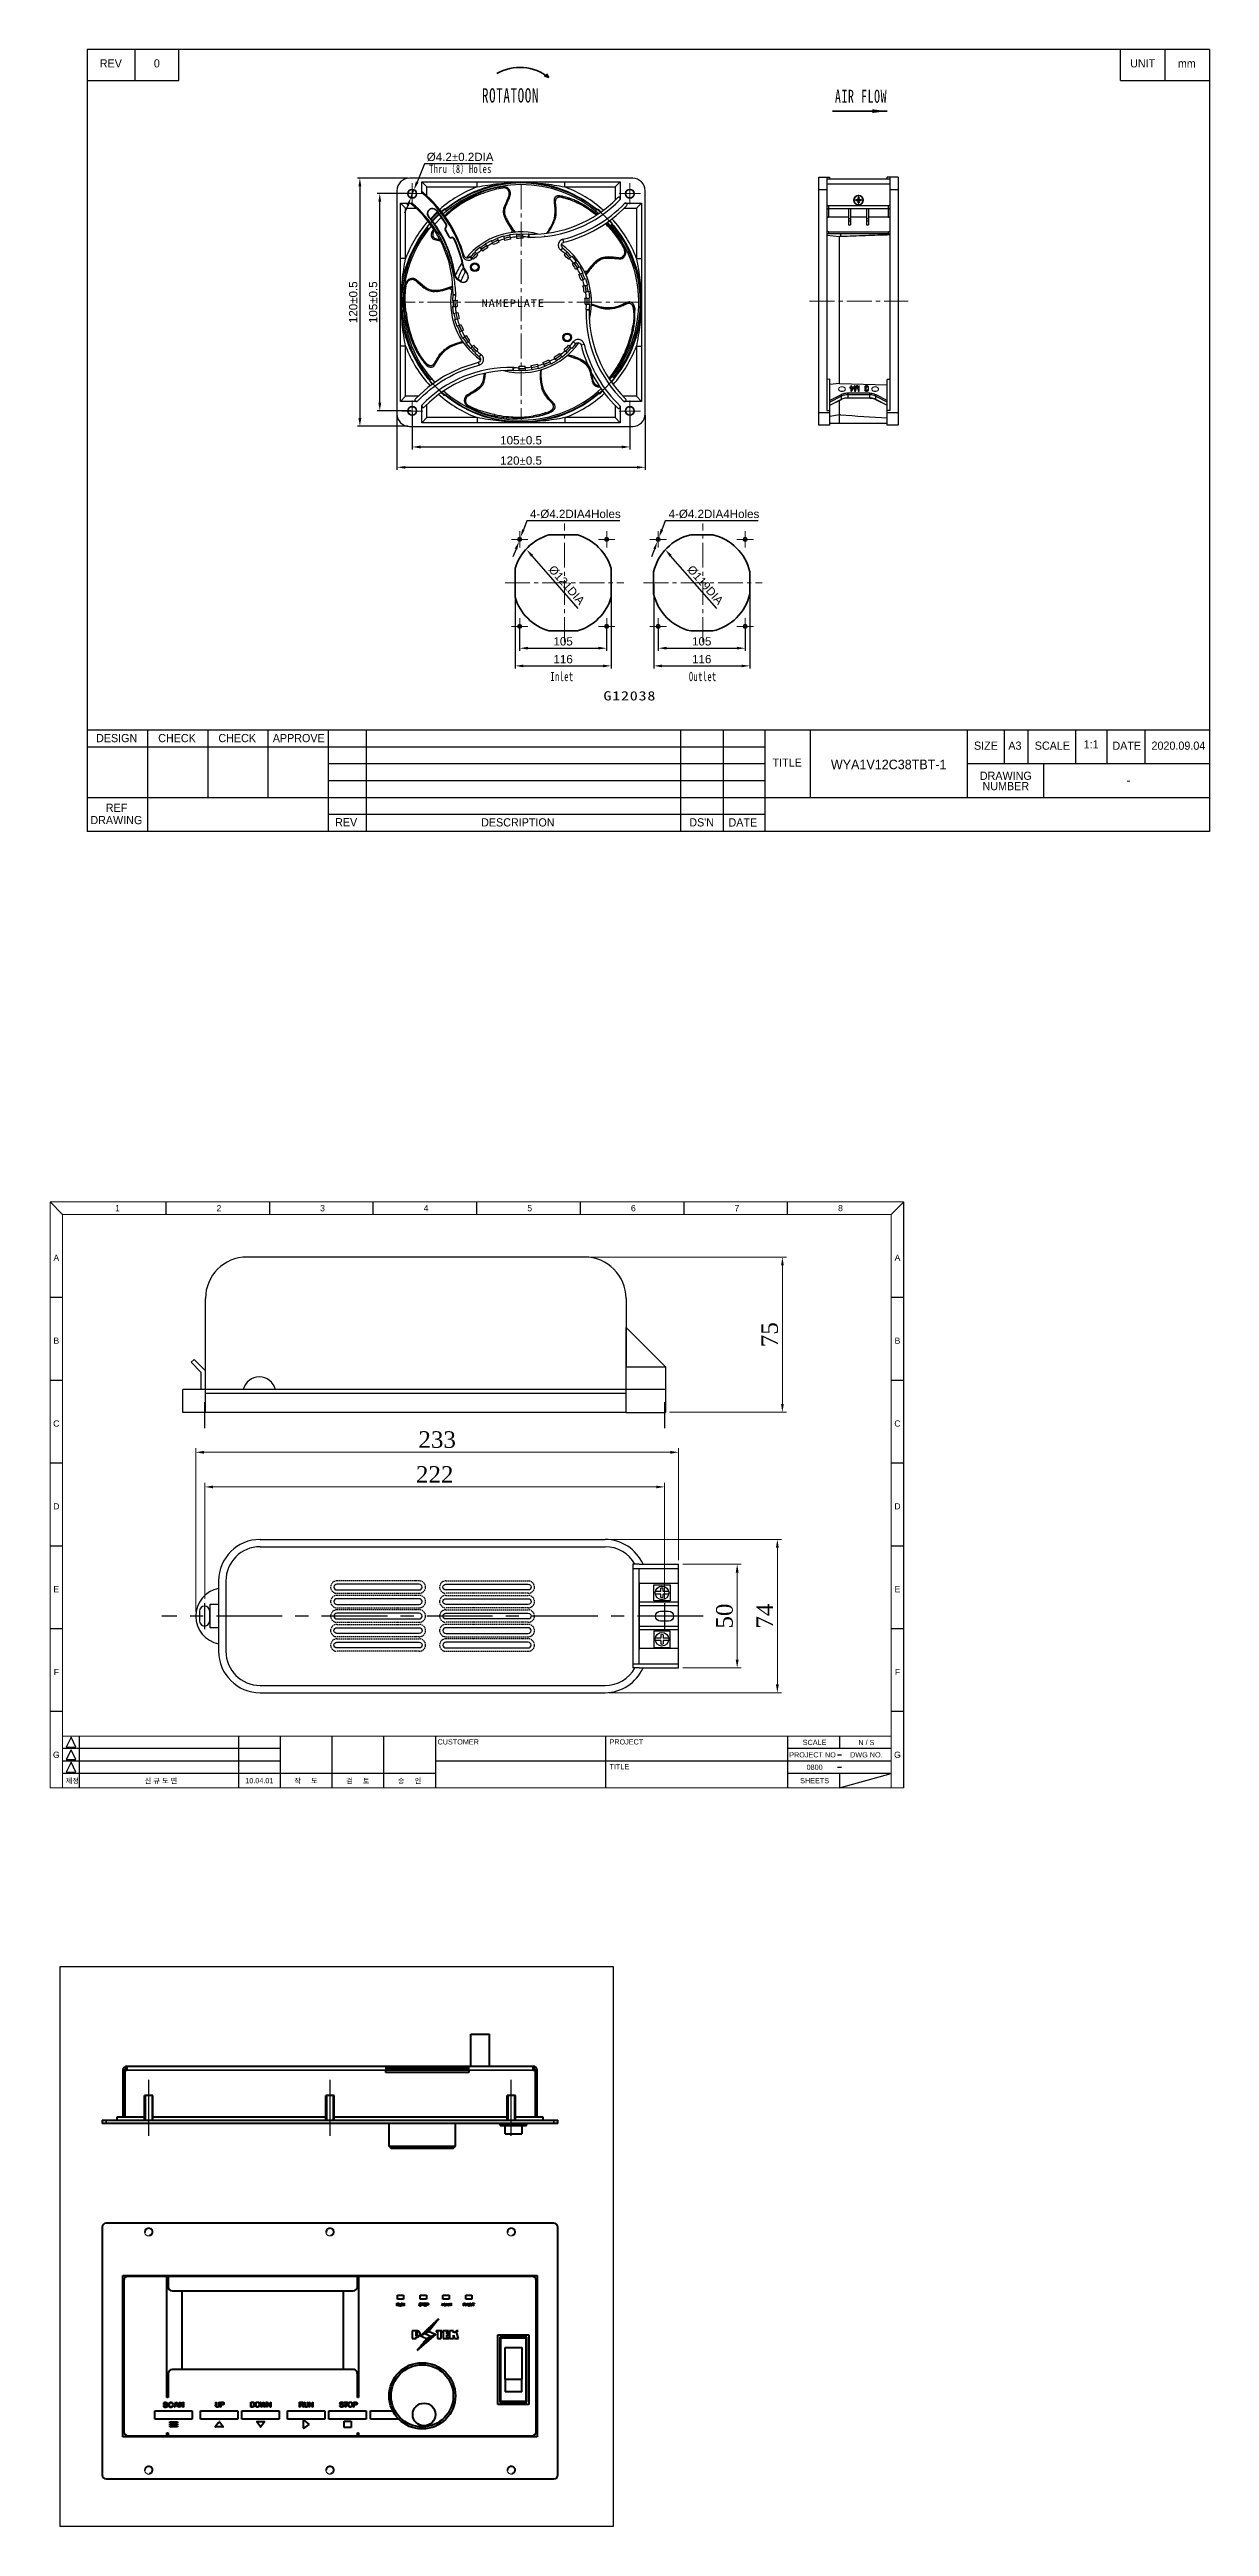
# Model space of a CAD drawing. Header units: inches. Extents: x 12 to 11036, y 8 to 6728.
# Drawn here: x 10371 to 10930, y 2619 to 3815 of the extents above; entities that cross this region are included whole.
import ezdxf
from ezdxf.enums import TextEntityAlignment as Align

# ---------------------------------------------------------------- set-up
doc = ezdxf.new("R2010")
doc.units = ezdxf.units.IN
doc.header["$MEASUREMENT"] = 0
doc.set_wipeout_variables(frame=1)
for name, pattern in [('\\M+5B5E3\\M+5BBAD\\M+5CFDF', [18, 12, -2, 2, -2]), ('\\M+5EFC3\\M+5BBAD\\M+5CFDF', [18, 12, -2, 2, -2]), ('CENTER', [50.8, 31.75, -6.35, 6.35, -6.35]), ('CHAIN', [0.3543, 0.2362, -0.0295, 0.0591, -0.0295]), ('DASHED', [0.2067, 0.1654, -0.0413]), ('DASHED2', [9.525, 6.35, -3.175])]:
    doc.linetypes.add(name, pattern=pattern)
for name, color, linetype, lineweight in [('02___PRT_ALL_AXES', 7, 'Continuous', 18), ('\\M+5B3DF\\M+5B4E7\\M+5CFDF\\M+5B2E3', 3, 'Continuous', 18), ('\\M+5B4D6\\M+5CAB5\\M+5CFDF\\M+5B2E3', 7, 'Continuous', 35), ('\\M+5D6D0\\M+5D0C4\\M+5CFDF\\M+5B2E3', 1, '\\M+5B5E3\\M+5BBAD\\M+5CFDF', 18), ('\\M+5F0D8\\M+5CAB5\\M+5CFDF\\M+5B2E3', 7, 'Continuous', 35), ('\\M+5F1E9\\M+5E3FD\\M+5CFDF\\M+5B2E3', 1, '\\M+5EFC3\\M+5BBAD\\M+5CFDF', 18), ('\\M+5F4A9\\M+5F5BB\\M+5CFDF\\M+5B2E3', 3, 'Continuous', 18), ('가려진 것(ISO)', 2, 'DASHED', 18), ('가시적인 것(ISO)', 3, 'Continuous', 40), ('가시적인 좁은 것(ISO)', 3, 'Continuous', 35), ('중심선(ISO)', 1, 'Continuous', 25)]:
    doc.layers.add(name, color=color, linetype=linetype, lineweight=lineweight)
for name, color, linetype in [('04_\\M+5B5B5\\M+5B0FB', 4, 'Continuous'), ('CENTER', 1, 'CENTER'), ('grn~', 8, 'DASHED2'), ('SLD-0', 7, 'Continuous')]:
    doc.layers.add(name, color=color, linetype=linetype)
doc.styles.add('\\M+5B1EA\\M+5D7BC', font='', dxfattribs={"width": 0.667})
doc.styles.add('\\M+5B1EA\\M+5F1D7', font='', dxfattribs={"width": 0.667})
doc.styles.add('M', font='', dxfattribs={"height": 3})
doc.styles.add('S-4', font='', dxfattribs={"height": 8})
doc.styles.get("Standard").update_dxf_attribs({"font": 'arial.ttf'})
doc.styles.get('\\M+5B1EA\\M+5D7BC').set_extended_font_data('宋体')
doc.styles.get('\\M+5B1EA\\M+5F1D7').set_extended_font_data('宋体')
doc.styles.get('M').set_extended_font_data('Gulim')
doc.styles.get('S-4').set_extended_font_data('Batang')
doc.dimstyles.new('5', dxfattribs={"dimtxt": 4, "dimasz": 4, "dimexe": 1.25, "dimexo": 0.625, "dimgap": 1.2, "dimtad": 1, "dimdsep": 46, "dimtxsty": 'Standard', "dimcen": 2.5, "dimdle": 8, "dimazin": 2, "dimtfac": 1, "dimtmove": 0, "dimatfit": 3, "dimfxl": 0, "dimtolj": 1, "dimarcsym": 0})
doc.dimstyles.new('S-4', dxfattribs={"dimtxt": 10, "dimasz": 4, "dimexe": 2, "dimexo": 2, "dimgap": 2, "dimtad": 1, "dimtoh": 1, "dimdsep": 46, "dimtxsty": 'S-4', "dimcen": 0, "dimclrd": 3, "dimclre": 3, "dimclrt": 256, "dimazin": 2, "dimtfac": 1, "dimtmove": 0, "dimatfit": 3, "dimfxl": 0, "dimlwd": 15, "dimlwe": 15, "dimarcsym": 0})

msp = doc.modelspace()

# ---------------------------------------------------------------- texts
for s, height, p in [('1', 3, (10403.271, 3255.8)), ('2', 3, (10452.271, 3255.8)), ('3', 3, (10502.271, 3255.8)), ('4', 3, (10552.271, 3255.8)), ('5', 3, (10602.271, 3255.8)), ('6', 3, (10652.271, 3255.8)), ('7', 3, (10702.271, 3255.8)), ('8', 3, (10752.271, 3255.8)), ('A', 3, (10373.771, 3231.8)), ('A', 3, (10779.771, 3231.8)), ('B', 3, (10373.771, 3191.8)), ('B', 3, (10779.771, 3191.8)), ('C', 3, (10373.771, 3151.8)), ('C', 3, (10779.771, 3151.8)), ('D', 3, (10373.771, 3111.8)), ('D', 3, (10779.771, 3111.8)), ('E', 3, (10373.771, 3071.8)), ('E', 3, (10779.771, 3071.8)), ('F', 3, (10373.771, 3031.8)), ('F', 3, (10779.771, 3031.8)), ('G', 3, (10373.771, 2991.8)), ('PROJECT NO', 2.5, (10738.771, 2991.8)), ('SCALE', 2.5, (10739.771, 2997.8)), ('DWG NO.', 2.5, (10764.771, 2991.8)), ('N / S', 2.5, (10764.771, 2997.8)), ('G', 3, (10779.771, 2991.8)), ('제정', 2.5, (10381.502, 2979.3)), ('신 규 도 면', 2.5, (10424.271, 2979.3)), ('10.04.01', 2.5, (10471.771, 2979.3)), ('작     도', 2.5, (10494.271, 2979.3)), ('검     토', 2.5, (10519.271, 2979.3)), ('승     인', 2.5, (10544.271, 2979.3)), ('SHEETS', 2.5, (10739.771, 2979.3)), ('0800', 2.5, (10739.771, 2985.8))]:
    msp.add_text(s, height=height).set_placement(p, align=Align.MIDDLE)
for s, p in [('CUSTOMER', (10557.771, 2996.8)), ('PROJECT', (10640.771, 2996.8)), ('TITLE', (10640.771, 2984.8))]:
    msp.add_text(s, height=2.5).set_placement(p)
at = {"width": 79.21314, "attachment_point": 5, "style": 'M'}
for s, insert, char_height in [('REV', (10400.094, 3808.641), 3.9632), ('0', (10422.304, 3808.628), 3.963), ('UNIT', (10898.142, 3808.658), 3.9632), ('mm', (10919.427, 3808.625), 3.9632), ('DESIGN', (10402.899, 3482.792), 3.9632), ('CHECK', (10432.027, 3482.792), 3.9632), ('CHECK', (10461.09, 3482.792), 3.9632), ('APPROVE', (10490.787, 3482.792), 3.9632), ('SIZE', (10822.47, 3479.125), 3.9632), ('A3', (10836.453, 3479.125), 3.9632), ('SCALE', (10854.542, 3479.125), 3.9632), ('1:1', (10873.201, 3479.801), 3.9632), ('DATE', (10890.431, 3479.123), 3.9632), ('2020.09.04', (10915.365, 3479.12), 3.9632), ('TITLE', (10726.535, 3470.962), 3.9632), ('WYA1V12C38TBT-1', (10775.54, 3470.043), 4.6237), ('DRAWING', (10832.063, 3464.586), 3.9632), ('NUMBER', (10832.047, 3459.597), 3.9632), ('-', (10891.256, 3462.568), 4.624), ('DRAWING', (10402.745, 3443.195), 3.9632), ('REF', (10402.855, 3449.174), 3.9632), ('REV', (10513.676, 3442.196), 3.9632), ('DESCRIPTION', (10596.537, 3442.08), 3.96317), ("DS'N", (10685.266, 3442.087), 3.9632), ('DATE', (10705.144, 3442.087), 3.9632)]:
    msp.add_mtext(s, dxfattribs=dict(at, insert=insert, char_height=char_height))
at = {"layer": '\\M+5B3DF\\M+5B4E7\\M+5CFDF\\M+5B2E3', "line_spacing_factor": 1.15057, "style": '\\M+5B1EA\\M+5D7BC'}
for s, insert, char_height, width, attachment_point in [('\\T1.1;ROTATOON', (10579.237, 3796.632), 6.901, 39.9367, 1), ('\\T1.1;AIR FLOW', (10774.789, 3795.907), 6.31287, 51.94473, 3), ('\\T1.1;Thru（8）Holes', (10553.768, 3759.684), 4, 28.79935, 1), ('\\T1.1;{\\W1.267;NAMEPLATE}', (10578.993, 3694.624), 3.57778, 30.70851, 1)]:
    msp.add_mtext(s, dxfattribs=dict(at, insert=insert, char_height=char_height, width=width, attachment_point=attachment_point))
at = {"layer": '\\M+5F4A9\\M+5F5BB\\M+5CFDF\\M+5B2E3', "char_height": 4.47222, "attachment_point": 1, "line_spacing_factor": 1.15057, "style": '\\M+5B1EA\\M+5F1D7'}
for s, insert, width in [('\\T1.1;Inlet', (10612.249, 3514.793), 74.95597), ('\\T1.1;{\\W1.267;G12038}', (10637.859, 3505.457), 38.38564), ('{\\T1.1;Outlet}', (10679.105, 3514.793), 74.95597)]:
    msp.add_mtext(s, dxfattribs=dict(at, insert=insert, width=width))

# ---------------------------------------------------------------- blocks, each defined once
blk = doc.blocks.new('A$C7116136B')
at = {"layer": '가시적인 것(ISO)'}
for p, q in [((67.9, 27.7), (67.9, 43.2)), ((67.9, 43.2), (76.9, 43.2)), ((76.9, 27.7), (76.9, 43.2)), ((-99, 25.7), (-100, 25.7)), ((-100, 25.7), (-100, 3.2)), ((-99, 25.7), (-99, 3.2)), ((-98.929, 25.7), (-98, 25.7)), ((-98.929, 3.2), (-98.929, 25.7)), ((-98, 27.7), (27, 27.7)), ((-98, 27.7), (-98, 25.7)), ((27, 27.7), (67, 27.7)), ((27, 27.7), (27, 25.7)), ((27, 26.7), (67, 26.7)), ((27, 24.7), (27, 25.7)), ((67, 24.7), (27, 24.7)), ((67, 25.7), (67, 27.7)), ((67, 27.7), (98, 27.7)), ((67, 25.7), (67, 24.7)), ((98, 25.7), (98, 27.7)), ((98, 25.7), (98.929, 25.7)), ((98.929, 25.7), (98.929, 3.2)), ((99, 25.7), (99, 3.2)), ((99, 25.7), (100, 25.7)), ((100, 3.2), (100, 25.7)), ((-85.5, 13.6), (-89.5, 13.6)), ((-89.5, 1.6), (-89.5, 13.6)), ((-85.5, 1.6), (-85.5, 13.6)), ((2, 13.6), (-2, 13.6)), ((-2, 1.6), (-2, 13.6)), ((2, 1.6), (2, 13.6)), ((89.5, 13.6), (85.5, 13.6)), ((85.5, 1.6), (85.5, 13.6)), ((89.5, 1.6), (89.5, 13.6)), ((-110, 1.6), (-108, 1.6)), ((-110, 1.6), (-110, 0)), ((-108, 0), (-110, 0)), ((-108, 1.6), (108, 1.6)), ((108, 0), (-108, 0)), ((-102.75, 1.6), (-102.75, 3.2)), ((-102.75, 3.2), (-89.5, 3.2)), ((-85.5, 3.2), (-2, 3.2)), ((2, 3.2), (85.5, 3.2)), ((89.5, 3.2), (102.75, 3.2)), ((102.75, 3.2), (102.75, 1.6)), ((108, 1.6), (110, 1.6)), ((110, 0), (108, 0)), ((110, 0), (110, 1.6)), ((28.5, -11), (28.5, 0)), ((28.5, -11), (60.5, -11)), ((29.5, -12), (28.5, -11)), ((59.5, -12), (60.5, -11)), ((60.5, -11), (60.5, 0)), ((82, -0.4), (82, 0)), ((82.5, -0.9), (94.5, -0.9)), ((84.5, -4.9), (84.5, -0.9)), ((84.5, -4.9), (92.5, -4.9)), ((92.5, -0.9), (92.5, -4.9)), ((95, -0.4), (95, 0)), ((59.5, -12), (29.5, -12))]:
    blk.add_line(p, q, dxfattribs=at)
for centre, radius, start, end in [((-98, 25.7), 2, 90, 180), ((-98, 25.7), 1, 90, 180), ((-97.5, 25.7), 1, 120, 180), ((98, 25.7), 2, 0, 90), ((98, 25.7), 1, 0, 90), ((97.5, 25.7), 1, 0, 60), ((82.5, -0.4), 0.5, 180, 270), ((94.5, -0.4), 0.5, 270, 0)]:
    blk.add_arc(centre, radius, start, end, dxfattribs=at)
at = {"layer": '가시적인 좁은 것(ISO)'}
for p, q in [((27, 25.7), (-98, 25.7)), ((67, 25.7), (27, 25.7)), ((98, 25.7), (67, 25.7)), ((-89.082, 13.6), (-89.082, 1.6)), ((-85.918, 1.6), (-85.918, 13.6)), ((-1.582, 13.6), (-1.582, 1.6)), ((1.582, 1.6), (1.582, 13.6)), ((85.918, 13.6), (85.918, 1.6)), ((89.082, 1.6), (89.082, 13.6)), ((-108, 0), (-108, 1.6)), ((108, 1.6), (108, 0)), ((95, -0.4), (82, -0.4))]:
    blk.add_line(p, q, dxfattribs=at)
at = {"layer": '중심선(ISO)', "linetype": 'CHAIN', "ltscale": 3.00016}
for p, q in [((-87.5, -5.9), (-87.5, 21.1)), ((0, -5.9), (0, 21.1)), ((87.5, -5.9), (87.5, 21.1))]:
    blk.add_line(p, q, dxfattribs=at)
blk = doc.blocks.new('*D115')
at = {"color": 3, "linetype": 'Continuous', "lineweight": 15}
for p, q in [((10445.4, 3067.1), (10445.4, 3123.2)), ((10667.4, 3067.1), (10667.4, 3123.2)), ((10449.4, 3121.2), (10663.4, 3121.2))]:
    blk.add_line(p, q, dxfattribs=at)
at = {"color": 3}
for points in [[(10449.4, 3121.8), (10449.4, 3120.5), (10445.4, 3121.2)], [(10663.4, 3121.8), (10663.4, 3120.5), (10667.4, 3121.2)]]:
    blk.add_solid(points, dxfattribs=at)
at = {"layer": 'Defpoints', "color": 0}
for p in [(10667.4, 3121.2), (10445.4, 3065.1), (10667.4, 3065.1)]:
    blk.add_point(p, dxfattribs=at)
at = {"insert": (10556.4, 3127.2), "char_height": 8, "attachment_point": 5, "style": 'S-4'}
blk.add_mtext('222', dxfattribs=at)
blk = doc.blocks.new('*D116')
at = {"color": 3, "linetype": 'Continuous', "lineweight": 15}
for p, q in [((10441.1, 3060.8), (10441.1, 3139.9)), ((10445.1, 3137.9), (10670.1, 3137.9)), ((10674.1, 3085.8), (10674.1, 3139.9))]:
    blk.add_line(p, q, dxfattribs=at)
at = {"color": 3}
for points in [[(10445.1, 3138.6), (10445.1, 3137.2), (10441.1, 3137.9)], [(10670.1, 3138.6), (10670.1, 3137.2), (10674.1, 3137.9)]]:
    blk.add_solid(points, dxfattribs=at)
at = {"layer": 'Defpoints', "color": 0}
for p in [(10674.1, 3137.9), (10674.1, 3083.8), (10441.1, 3058.8)]:
    blk.add_point(p, dxfattribs=at)
at = {"insert": (10557.6, 3144), "char_height": 8, "attachment_point": 5, "style": 'S-4'}
blk.add_mtext('233', dxfattribs=at)
blk = doc.blocks.new('*D117')
at = {"color": 3, "linetype": 'Continuous', "lineweight": 15}
for p, q in [((10640.6, 3095.8), (10723.8, 3095.8)), ((10721.8, 3091.8), (10721.8, 3025.8)), ((10640.6, 3021.8), (10723.8, 3021.8))]:
    blk.add_line(p, q, dxfattribs=at)
at = {"color": 3}
for points in [[(10721.1, 3091.8), (10722.5, 3091.8), (10721.8, 3095.8)], [(10721.1, 3025.8), (10722.5, 3025.8), (10721.8, 3021.8)]]:
    blk.add_solid(points, dxfattribs=at)
at = {"layer": 'Defpoints', "color": 0}
for p in [(10638.6, 3095.8), (10638.6, 3021.8), (10721.8, 3021.8)]:
    blk.add_point(p, dxfattribs=at)
at = {"insert": (10715.7, 3058.8), "char_height": 8, "attachment_point": 5, "rotation": 90, "style": 'S-4'}
blk.add_mtext('74', dxfattribs=at)
blk = doc.blocks.new('*D118')
at = {"color": 3, "linetype": 'Continuous', "lineweight": 15}
for p, q in [((10676.1, 3083.8), (10704.4, 3083.8)), ((10702.4, 3079.8), (10702.4, 3037.8)), ((10676.1, 3033.8), (10704.4, 3033.8))]:
    blk.add_line(p, q, dxfattribs=at)
at = {"color": 3}
for points in [[(10701.7, 3079.8), (10703.1, 3079.8), (10702.4, 3083.8)], [(10701.7, 3037.8), (10703.1, 3037.8), (10702.4, 3033.8)]]:
    blk.add_solid(points, dxfattribs=at)
at = {"layer": 'Defpoints', "color": 0}
for p in [(10674.1, 3083.8), (10674.1, 3033.8), (10702.4, 3033.8)]:
    blk.add_point(p, dxfattribs=at)
at = {"insert": (10696.3, 3058.8), "char_height": 8, "attachment_point": 5, "rotation": 90, "style": 'S-4'}
blk.add_mtext('50', dxfattribs=at)
blk = doc.blocks.new('*D149')
at = {"color": 3, "linetype": 'Continuous', "lineweight": 15}
for p, q in [((10630.8, 3232.2), (10726.2, 3232.2)), ((10724.2, 3228.2), (10724.2, 3161.2)), ((10669.8, 3157.2), (10726.2, 3157.2))]:
    blk.add_line(p, q, dxfattribs=at)
at = {"color": 3}
for points in [[(10723.6, 3228.2), (10724.9, 3228.2), (10724.2, 3232.2)], [(10723.6, 3161.2), (10724.9, 3161.2), (10724.2, 3157.2)]]:
    blk.add_solid(points, dxfattribs=at)
at = {"layer": 'Defpoints', "color": 0}
for p in [(10628.8, 3232.2), (10667.8, 3157.2), (10724.2, 3157.2)]:
    blk.add_point(p, dxfattribs=at)
at = {"insert": (10718.1, 3194.7), "char_height": 8, "attachment_point": 5, "rotation": 90, "style": 'S-4'}
blk.add_mtext('75', dxfattribs=at)
blk = doc.blocks.new('A$C6EEE3415')
at = {"layer": '가려진 것(ISO)', "ltscale": 2.393412}
for centre in [(-87.5, 0), (0, 0), (87.5, 0), (-87.5, -115), (0, -115), (87.5, -115)]:
    blk.add_circle(centre, 2, dxfattribs=at)
at = {"layer": '가려진 것(ISO)', "ltscale": 1.419851}
for centre in [(-87.5, 0), (0, 0), (87.5, 0), (-87.5, -115), (0, -115), (87.5, -115)]:
    blk.add_arc(centre, 1.58, 280, 190, dxfattribs=at)
at = {"layer": '가시적인 것(ISO)'}
for p, q in [((-110, 2.2), (-110, -117.3)), ((108, 4.2), (-108, 4.2)), ((110, -117.3), (110, 2.2)), ((-100, -99), (-100, -21)), ((-100, -21), (100, -21)), ((-99.5, -23.5), (-99.5, -96.5)), ((-78.8, -21.5), (-97.5, -21.5)), ((-78.8, -80), (-78.8, -21.5)), ((-78.8, -21.5), (-78.2, -21.5)), ((13.2, -21.5), (-78.2, -21.5)), ((-78.2, -21.5), (-78.2, -26.5)), ((13.2, -26.5), (13.2, -21.5)), ((13.2, -21.5), (13.8, -21.5)), ((97.5, -21.5), (13.8, -21.5)), ((13.8, -21.5), (13.8, -80)), ((99.5, -96.5), (99.5, -23.5)), ((100, -21), (100, -99)), ((-76.2, -28.5), (11.2, -28.5)), ((-71.5, -28.5), (-71.5, -66.5)), ((6.5, -66.5), (6.5, -28.5)), ((32.3, -35.8), (32.3, -34.5)), ((32.4, -35.8), (32.3, -35.8)), ((32.4, -34.6), (32.4, -35.1)), ((32.4, -35.2), (32.4, -35.8)), ((32.5, -32.5), (32.5, -30.5)), ((32.5, -30.5), (35.5, -30.5)), ((35.5, -32.5), (32.5, -32.5)), ((33.3, -35.8), (33.2, -35.8)), ((33.5, -34.5), (33.6, -34.5)), ((34.4, -34.5), (34.5, -34.5)), ((34.7, -35.8), (34.7, -34.5)), ((34.7, -34.5), (34.9, -34.5)), ((34.9, -35.8), (34.7, -35.8)), ((34.9, -34.5), (35.6, -35.6)), ((35.6, -35.8), (34.9, -34.7)), ((34.9, -34.7), (34.9, -35.8)), ((35.5, -30.5), (35.5, -32.5)), ((35.6, -35.6), (35.6, -34.5)), ((35.6, -34.5), (35.7, -34.5)), ((35.7, -35.8), (35.6, -35.8)), ((35.7, -34.5), (35.7, -35.8)), ((43, -35.3), (43.2, -35.3)), ((43.7, -35.2), (43.4, -35.1)), ((43.5, -32.5), (43.5, -30.5)), ((43.5, -30.5), (46.5, -30.5)), ((46.5, -32.5), (43.5, -32.5)), ((44, -34.8), (43.9, -34.8)), ((44.1, -34.6), (44.1, -34.5)), ((44.1, -34.5), (45.1, -34.5)), ((44.6, -34.6), (44.1, -34.6)), ((44.6, -35.8), (44.6, -34.6)), ((44.7, -35.8), (44.6, -35.8)), ((45.1, -34.6), (44.7, -34.6)), ((44.7, -34.6), (44.7, -35.8)), ((45.1, -34.5), (45.1, -34.6)), ((46.5, -30.5), (46.5, -32.5)), ((46.6, -35.8), (46.6, -34.5)), ((46.7, -35.8), (46.6, -35.8)), ((46.7, -34.6), (46.7, -35.1)), ((46.7, -35.2), (46.7, -35.8)), ((53.9, -35.8), (54.4, -34.5)), ((54, -35.8), (53.9, -35.8)), ((54.2, -35.4), (54, -35.8)), ((54.4, -34.6), (54.2, -35.2)), ((54.2, -35.2), (54.7, -35.2)), ((54.7, -35.4), (54.2, -35.4)), ((54.4, -34.5), (54.5, -34.5)), ((54.7, -35.2), (54.4, -34.6)), ((54.5, -32.5), (54.5, -30.5)), ((54.5, -30.5), (57.5, -30.5)), ((57.5, -32.5), (54.5, -32.5)), ((54.5, -34.5), (55, -35.8)), ((54.9, -35.8), (54.7, -35.4)), ((55, -35.8), (54.9, -35.8)), ((55.1, -35.8), (55.1, -34.5)), ((55.1, -34.5), (55.3, -34.5)), ((56, -35.8), (55.1, -35.8)), ((55.3, -34.5), (55.3, -35.6)), ((55.3, -35.6), (56, -35.6)), ((56, -35.8), (56.5, -34.5)), ((56, -35.6), (56, -35.8)), ((56.1, -35.8), (56, -35.8)), ((56.3, -35.4), (56.1, -35.8)), ((56.6, -34.6), (56.3, -35.2)), ((56.3, -35.2), (56.8, -35.2)), ((56.9, -35.4), (56.3, -35.4)), ((56.5, -34.5), (56.6, -34.5)), ((56.6, -34.5), (57.1, -35.8)), ((56.8, -35.2), (56.6, -34.6)), ((57, -35.8), (56.9, -35.4)), ((57.1, -35.8), (57, -35.8)), ((57.3, -35.8), (57.3, -34.5)), ((57.3, -34.5), (57.4, -34.5)), ((57.4, -35.8), (57.3, -35.8)), ((57.4, -34.5), (57.9, -35.6)), ((57.8, -35.8), (57.4, -34.6)), ((57.4, -34.6), (57.4, -35.8)), ((57.5, -30.5), (57.5, -32.5)), ((58, -35.8), (57.8, -35.8)), ((57.9, -35.6), (58.3, -34.5)), ((58.4, -34.6), (58, -35.8)), ((58.3, -34.5), (58.5, -34.5)), ((58.4, -35.8), (58.4, -34.6)), ((58.5, -35.8), (58.4, -35.8)), ((58.5, -34.5), (58.5, -35.8)), ((64.4, -34.5), (65.3, -34.5)), ((64.4, -35.8), (64.4, -34.5)), ((64.6, -35.8), (64.4, -35.8)), ((65.3, -34.6), (64.6, -34.6)), ((64.6, -34.6), (64.6, -35)), ((64.6, -35), (65.2, -35)), ((65.2, -35.1), (64.6, -35.1)), ((64.6, -35.1), (64.6, -35.8)), ((65.2, -35), (65.2, -35.1)), ((65.3, -35.8), (65.8, -34.5)), ((65.3, -34.5), (65.3, -34.6)), ((65.4, -35.8), (65.3, -35.8)), ((65.6, -35.4), (65.4, -35.8)), ((65.5, -32.5), (65.5, -30.5)), ((65.5, -30.5), (68.5, -30.5)), ((68.5, -32.5), (65.5, -32.5)), ((65.9, -34.6), (65.6, -35.2)), ((65.6, -35.2), (66.1, -35.2)), ((66.1, -35.4), (65.6, -35.4)), ((65.8, -34.5), (65.9, -34.5)), ((65.9, -34.5), (66.4, -35.8)), ((66.1, -35.2), (65.9, -34.6)), ((66.3, -35.8), (66.1, -35.4)), ((66.4, -35.8), (66.3, -35.8)), ((66.5, -34.5), (66.7, -34.5)), ((67.4, -34.5), (67.6, -34.5)), ((67.8, -35.8), (67.8, -34.5)), ((67.8, -34.5), (67.9, -34.5)), ((68.6, -35.8), (67.8, -35.8)), ((67.9, -34.5), (67.9, -35.6)), ((67.9, -35.6), (68.6, -35.6)), ((68.5, -30.5), (68.5, -32.5)), ((68.6, -34.6), (68.6, -34.5)), ((68.6, -34.5), (69.7, -34.5)), ((69.1, -34.6), (68.6, -34.6)), ((68.6, -35.6), (68.6, -35.8)), ((69.1, -35.8), (69.1, -34.6)), ((69.2, -35.8), (69.1, -35.8)), ((69.7, -34.6), (69.2, -34.6)), ((69.2, -34.6), (69.2, -35.8)), ((69.7, -34.5), (69.7, -34.6)), ((39.6, -47.8), (39.6, -51.5)), ((47.6, -48.2), (52.4, -42)), ((51.2, -47.8), (51.2, -48.3)), ((54.2, -47.8), (51.2, -47.8)), ((54.2, -48.3), (54.2, -47.8)), ((54.6, -47.8), (54.6, -51.5)), ((57.2, -47.8), (54.6, -47.8)), ((57.2, -48.3), (57.2, -47.8)), ((57.7, -47.8), (57.7, -51.5)), ((59.6, -47.8), (57.7, -47.8)), ((59.6, -48.7), (59.6, -47.8)), ((61.1, -47.8), (59.6, -48.7)), ((61, -48.5), (61.9, -47.8)), ((61.9, -47.8), (61.1, -47.8)), ((39.6, -51.5), (41.5, -51.5)), ((41.5, -50.2), (41.5, -48.3)), ((41.5, -51.5), (41.5, -50.8)), ((42, -57.3), (51, -49.6)), ((43.7, -50.2), (46.6, -51.5)), ((51.2, -48.3), (51.8, -48.3)), ((51.8, -48.3), (51.8, -51.5)), ((51.8, -51.5), (53.7, -51.5)), ((53.7, -51.5), (53.7, -48.3)), ((53.7, -48.3), (54.2, -48.3)), ((54.6, -51.5), (57.3, -51.5)), ((56.4, -48.3), (57.2, -48.3)), ((56.4, -49.3), (56.4, -48.3)), ((57.2, -49.3), (56.4, -49.3)), ((56.4, -49.8), (57.2, -49.8)), ((56.4, -51), (56.4, -49.8)), ((57.3, -51), (56.4, -51)), ((57.2, -49.8), (57.2, -49.3)), ((57.3, -51.5), (57.3, -51)), ((57.7, -51.5), (59.6, -51.5)), ((59.6, -49.9), (60.1, -51.5)), ((59.6, -51.5), (59.6, -49.9)), ((60.1, -51.5), (62, -51.5)), ((62, -51.5), (61, -48.5)), ((81, -83.3), (81, -49.8)), ((81, -49.8), (96, -49.8)), ((95, -50.9), (82, -50.9)), ((82.5, -51.4), (82, -50.9)), ((82, -50.9), (82, -82.2)), ((84.5, -55.9), (92.5, -55.9)), ((84.5, -71.2), (84.5, -55.9)), ((92.5, -55.9), (92.5, -71.2)), ((95, -50.9), (94.5, -51.4)), ((95, -82.2), (95, -50.9)), ((96, -49.8), (96, -83.3)), ((-78.2, -68.5), (-78.2, -80)), ((11.2, -66.5), (-76.2, -66.5)), ((13.2, -80), (13.2, -68.5)), ((84.5, -71.2), (84.5, -77.2)), ((84.5, -71.2), (92.5, -71.2)), ((92.5, -77.2), (92.5, -71.2)), ((-79.2, -83.7), (-79.7, -83.5)), ((-78.2, -80), (-78.8, -80)), ((-78.5, -83), (-78.8, -83)), ((-75.7, -83.2), (-76, -83.2)), ((-75.3, -84.7), (-74.4, -82.3)), ((-74.3, -82.6), (-74.7, -83.8)), ((-74.4, -82.3), (-74.1, -82.3)), ((-73.8, -83.8), (-74.3, -82.6)), ((-74.1, -82.3), (-73.2, -84.7)), ((-72.6, -84.7), (-72.6, -82.3)), ((-72.6, -82.3), (-72.4, -82.3)), ((-72.4, -82.3), (-71, -84.3)), ((-71, -84.7), (-72.4, -82.7)), ((-72.4, -82.7), (-72.4, -84.7)), ((-71, -84.3), (-71, -82.3)), ((-71, -82.3), (-70.7, -82.3)), ((-70.7, -82.3), (-70.7, -84.7)), ((-55.2, -82.2), (-55, -82.2)), ((-53.6, -82.2), (-53.4, -82.2)), ((-52.9, -84.6), (-52.9, -82.2)), ((-52.7, -82.4), (-52.7, -83.4)), ((-52.7, -83.6), (-52.7, -84.6)), ((-38.3, -84.6), (-38.3, -82.2)), ((-38.3, -82.2), (-37.5, -82.2)), ((-38.1, -82.4), (-38.1, -84.4)), ((-33.1, -84.6), (-33.7, -82.2)), ((-33.7, -82.2), (-33.5, -82.2)), ((-33.5, -82.2), (-33, -84.3)), ((-33, -84.3), (-32.4, -82.2)), ((-32.2, -82.5), (-32.8, -84.6)), ((-32.4, -82.2), (-32.1, -82.2)), ((-31.6, -84.6), (-32.2, -82.5)), ((-32.1, -82.2), (-31.5, -84.3)), ((-31.5, -84.3), (-31, -82.2)), ((-30.7, -82.2), (-31.4, -84.6)), ((-31, -82.2), (-30.7, -82.2)), ((-30.5, -82.2), (-30.2, -82.2)), ((-30.5, -84.6), (-30.5, -82.2)), ((-28.9, -84.6), (-30.3, -82.6)), ((-30.3, -82.6), (-30.3, -84.6)), ((-30.2, -82.2), (-28.8, -84.2)), ((-28.8, -84.2), (-28.8, -82.2)), ((-28.8, -82.2), (-28.6, -82.2)), ((-28.6, -82.2), (-28.6, -84.6)), ((-14.7, -84.6), (-14.7, -82.2)), ((-14.4, -82.4), (-14.4, -83.3)), ((-14.4, -83.5), (-14.4, -84.6)), ((-12.4, -82.2), (-12.2, -82.2)), ((-10.8, -82.2), (-10.6, -82.2)), ((-10.1, -84.6), (-10.1, -82.2)), ((-10.1, -82.2), (-9.9, -82.2)), ((-9.9, -82.2), (-8.5, -84.2)), ((-8.5, -84.6), (-9.9, -82.6)), ((-9.9, -82.6), (-9.9, -84.6)), ((-8.5, -84.2), (-8.5, -82.2)), ((-8.5, -82.2), (-8.3, -82.2)), ((-8.3, -82.2), (-8.3, -84.6)), ((5.9, -83.5), (5.3, -83.4)), ((6.5, -82.9), (6.3, -82.9)), ((6.7, -82.4), (6.7, -82.2)), ((6.7, -82.2), (8.6, -82.2)), ((7.5, -82.4), (6.7, -82.4)), ((7.5, -84.6), (7.5, -82.4)), ((8.6, -82.4), (7.7, -82.4)), ((7.7, -82.4), (7.7, -84.6)), ((8.6, -82.2), (8.6, -82.4)), ((11.3, -84.6), (11.3, -82.2)), ((11.5, -82.4), (11.5, -83.4)), ((11.5, -83.6), (11.5, -84.6)), ((13.8, -80), (13.2, -80)), ((96, -83.3), (81, -83.3)), ((82, -82.2), (82.5, -81.7)), ((82, -82.2), (95, -82.2)), ((92.5, -77.2), (84.5, -77.2)), ((95, -82.2), (94.5, -81.7)), ((-84.5, -90.5), (-84.5, -86.5)), ((-84.5, -86.5), (-66.5, -86.5)), ((-66.5, -90.5), (-84.5, -90.5)), ((-80.3, -83.9), (-80.1, -83.9)), ((-77.3, -92.2), (-77.3, -91.7)), ((-77.3, -91.7), (-73.7, -91.7)), ((-73.7, -92.2), (-77.3, -92.2)), ((-77.3, -93.2), (-77.3, -92.7)), ((-77.3, -92.7), (-73.7, -92.7)), ((-73.7, -93.2), (-77.3, -93.2)), ((-77.3, -94.2), (-77.3, -93.7)), ((-77.3, -93.7), (-73.7, -93.7)), ((-73.7, -94.2), (-77.3, -94.2)), ((-76, -83.9), (-75.7, -83.9)), ((-75.1, -84.7), (-75.3, -84.7)), ((-74.8, -84), (-75.1, -84.7)), ((-73.7, -84), (-74.8, -84)), ((-74.7, -83.8), (-73.8, -83.8)), ((-73.4, -84.7), (-73.7, -84)), ((-73.7, -91.7), (-73.7, -92.2)), ((-73.7, -92.7), (-73.7, -93.2)), ((-73.7, -93.7), (-73.7, -94.2)), ((-73.2, -84.7), (-73.4, -84.7)), ((-72.4, -84.7), (-72.6, -84.7)), ((-70.7, -84.7), (-71, -84.7)), ((-66.5, -86.5), (-66.5, -90.5)), ((-62.5, -90.5), (-62.5, -86.5)), ((-62.5, -86.5), (-44.5, -86.5)), ((-44.5, -90.5), (-62.5, -90.5)), ((-55.4, -94), (-53.6, -91.7)), ((-51.7, -94.2), (-55.3, -94.2)), ((-53.4, -91.7), (-51.6, -94)), ((-52.7, -84.6), (-52.9, -84.6)), ((-44.5, -86.5), (-44.5, -90.5)), ((-42.5, -90.5), (-42.5, -86.5)), ((-42.5, -86.5), (-24.5, -86.5)), ((-24.5, -90.5), (-42.5, -90.5)), ((-37.5, -84.6), (-38.3, -84.6)), ((-33.6, -94.1), (-35.4, -91.8)), ((-35.3, -91.6), (-31.7, -91.6)), ((-31.6, -91.8), (-33.4, -94.1)), ((-32.8, -84.6), (-33.1, -84.6)), ((-31.4, -84.6), (-31.6, -84.6)), ((-30.3, -84.6), (-30.5, -84.6)), ((-28.6, -84.6), (-28.9, -84.6)), ((-24.5, -86.5), (-24.5, -90.5)), ((-20.5, -90.5), (-20.5, -86.5)), ((-20.5, -86.5), (-2.5, -86.5)), ((-2.5, -90.5), (-20.5, -90.5)), ((-14.4, -84.6), (-14.7, -84.6)), ((-12.8, -84.6), (-13, -84.6)), ((-12.8, -94.7), (-12.8, -91.1)), ((-12.6, -91), (-10.3, -92.8)), ((-10.3, -93), (-12.6, -94.8)), ((-9.9, -84.6), (-10.1, -84.6)), ((-8.3, -84.6), (-8.5, -84.6)), ((-2.5, -86.5), (-2.5, -90.5)), ((-0.5, -90.5), (-0.5, -86.5)), ((-0.5, -86.5), (17.5, -86.5)), ((17.5, -90.5), (-0.5, -90.5)), ((4.7, -83.8), (4.9, -83.8)), ((6.8, -94.5), (6.8, -91.4)), ((6.8, -91.4), (10.2, -91.4)), ((10.2, -94.5), (6.8, -94.5)), ((7.7, -84.6), (7.5, -84.6)), ((10.2, -91.4), (10.2, -94.5)), ((11.5, -84.6), (11.3, -84.6)), ((17.5, -86.5), (17.5, -90.5)), ((19.5, -90.5), (19.5, -86.5)), ((19.5, -86.5), (30.2, -86.5)), ((33.1, -90.5), (19.5, -90.5)), ((100, -99), (-100, -99)), ((-97.5, -98.5), (-78.8, -98.5)), ((-78.8, -98.5), (-78.8, -97)), ((-78.8, -97), (-78.2, -97)), ((-78.2, -97), (-78.2, -98.5)), ((-78.2, -98.5), (13.2, -98.5)), ((13.2, -98.5), (13.2, -97)), ((13.2, -97), (13.8, -97)), ((13.8, -97), (13.8, -98.5)), ((13.8, -98.5), (97.5, -98.5)), ((-108, -119.3), (108, -119.3))]:
    blk.add_line(p, q, dxfattribs=at)
for centre, radius in [((44.5, -79.2), 16), ((44.5, -79.2), 15), ((45.4, -88.2), 5.5)]:
    blk.add_circle(centre, radius, dxfattribs=at)
for centre, radius, start, end in [((-108, 2.2), 2, 90, 180), ((108, 2.2), 2, 0, 90), ((-97.5, -23.5), 2, 90, 180), ((97.5, -23.5), 2, 0, 90), ((-76.2, -26.5), 2, 180, 270), ((11.2, -26.5), 2, 270, 0), ((-76.2, -68.5), 2, 90, 179.9435), ((11.2, -68.5), 2, 0, 90.0001), ((-55.3, -94.1), 0.1, 142, 270), ((-53.5, -91.7), 0.1, 38, 142), ((-51.7, -94.1), 0.1, 270, 38), ((-35.3, -91.7), 0.1, 90, 218), ((-33.5, -94.1), 0.1, 218, 322), ((-31.7, -91.7), 0.1, 322, 90), ((-12.7, -91.1), 0.1, 52, 180), ((-12.7, -94.7), 0.1, 180, 308), ((-10.3, -92.9), 0.1, 308, 52), ((-97.5, -96.5), 2, 180, 270), ((97.5, -96.5), 2, 270, 0), ((-108, -117.3), 2, 180, 270), ((108, -117.3), 2, 270, 0)]:
    blk.add_arc(centre, radius, start, end, dxfattribs=at)
for points, weights, degree, knots in [([(32.3, -34.5), (32.6, -34.5), (32.9, -34.5), (33, -34.5), (33.2, -34.5), (33.3, -34.6), (33.3, -34.8)], [1, 1, 1, 0.94839660606, 1, 0.887717296549, 1], 2, [8.381081, 8.381081, 8.381081, 9.381081, 9.381081, 9.648908, 9.648908, 9.912924, 9.912924, 9.912924]), ([(33.1, -34.8), (33.2, -34.7), (33.1, -34.6), (33, -34.6), (32.9, -34.6), (32.6, -34.6), (32.4, -34.6)], [1, 0.914018011134, 1, 0.928526660768, 1, 1, 1], 2, [-3.230633, -3.230633, -3.230633, -3.04489, -3.04489, -2.83894, -2.83894, -1.83894, -1.83894, -1.83894]), ([(32.4, -35.1), (32.6, -35.1), (32.9, -35.1), (33, -35.1), (33.1, -35), (33.1, -34.9), (33.1, -34.8)], [1, 1, 1, 0.941069200056, 1, 0.900401831841, 1], 2, [-4.612488, -4.612488, -4.612488, -3.612488, -3.612488, -3.419649, -3.419649, -3.230633, -3.230633, -3.230633]), ([(33.1, -35.6), (33.1, -35.4), (33.1, -35.3), (33, -35.2), (32.9, -35.2), (32.6, -35.2), (32.4, -35.2)], [1, 0.983783494785, 1, 0.799491778838, 1, 1, 1], 2, [3.753198, 3.753198, 3.753198, 3.99338, 3.99338, 4.229897, 4.229897, 5.229897, 5.229897, 5.229897]), ([(33.3, -34.8), (33.3, -34.9), (33.2, -35), (33.1, -35.1), (33, -35.1)], [1, 0.94919180422, 1, 0.928798673495, 1], 2, [7.9680967, 7.9680967, 7.9680967, 8.1723265, 8.1723265, 8.3810812, 8.3810812, 8.3810812]), ([(33, -35.1), (33.1, -35.1), (33.2, -35.2), (33.2, -35.3), (33.2, -35.4), (33.2, -35.5), (33.2, -35.6), (33.3, -35.7), (33.3, -35.8)], [1, 0.900626696808, 1, 0.966463800589, 1, 1, 1, 0.967460104111, 1], 2, [6.445511, 6.445511, 6.445511, 6.63025, 6.63025, 6.816829, 6.816829, 7.816829, 7.816829, 7.968097, 7.968097, 7.968097]), ([(33.2, -35.8), (33.1, -35.7), (33.1, -35.7), (33.1, -35.6), (33.1, -35.6)], [1, 0.980804416345, 1, 1, 1], 2, [5.229897, 5.229897, 5.229897, 5.324117, 5.324117, 6.324117, 6.324117, 6.324117]), ([(34, -35.8), (33.8, -35.8), (33.6, -35.6), (33.5, -35.5), (33.5, -35.3), (33.5, -34.9), (33.5, -34.5)], [1, 0.908571615297, 1, 0.933363532954, 1, 1, 1], 2, [-3.424819, -3.424819, -3.424819, -3.037648, -3.037648, -2.69898, -2.69898, -1.69898, -1.69898, -1.69898]), ([(33.6, -34.5), (33.6, -34.9), (33.6, -35.3), (33.6, -35.4), (33.7, -35.6), (33.8, -35.7), (34, -35.7)], [1, 1, 1, 0.921668103072, 1, 0.920787027499, 1], 2, [-8.439828, -8.439828, -8.439828, -7.439828, -7.439828, -7.128103, -7.128103, -6.852558, -6.852558, -6.852558]), ([(34, -35.7), (34.1, -35.7), (34.3, -35.6), (34.4, -35.4), (34.4, -35.3), (34.4, -34.9), (34.4, -34.5)], [1, 0.921209245979, 1, 0.92127521942, 1, 1, 1], 2, [-6.852558, -6.852558, -6.852558, -6.575646, -6.575646, -6.263815, -6.263815, -5.263815, -5.263815, -5.263815]), ([(34.5, -34.5), (34.5, -34.9), (34.5, -35.3), (34.5, -35.5), (34.4, -35.6), (34.2, -35.8), (34, -35.8)], [1, 1, 1, 0.933070818813, 1, 0.908927375214, 1], 2, [-5.152105, -5.152105, -5.152105, -4.152105, -4.152105, -3.813336, -3.813336, -3.424819, -3.424819, -3.424819]), ([(43.6, -35.8), (43.4, -35.8), (43.2, -35.7), (43, -35.5), (43, -35.3)], [1, 0.944807698949, 1, 0.881444804008, 1], 2, [1.7302186, 1.7302186, 1.7302186, 2.0933135, 2.0933135, 2.4442678, 2.4442678, 2.4442678]), ([(43.1, -34.8), (43.1, -34.7), (43.2, -34.6), (43.3, -34.5), (43.5, -34.4)], [1, 0.939638647149, 1, 1, 1], 2, [7.039274, 7.039274, 7.039274, 7.266583, 7.266583, 8.266583, 8.266583, 8.266583]), ([(43.4, -35.1), (43.3, -35.1), (43.2, -35), (43.1, -34.9), (43.1, -34.8)], [1, 0.971846155251, 1, 0.904163827855, 1], 2, [8.2665832, 8.2665832, 8.2665832, 8.4703686, 8.4703686, 8.6898894, 8.6898894, 8.6898894]), ([(43.9, -34.8), (43.9, -34.7), (43.8, -34.6), (43.7, -34.5), (43.5, -34.5), (43.4, -34.5), (43.3, -34.6), (43.2, -34.7), (43.2, -34.8)], [1, 0.899717308487, 1, 0.946956636903, 1, 0.957793599563, 1, 0.870586135343, 1], 2, [5.40458, 5.40458, 5.40458, 5.6374249, 5.6374249, 5.8695133, 5.8695133, 6.081192, 6.081192, 6.2928752, 6.2928752, 6.2928752]), ([(43.2, -34.8), (43.2, -34.9), (43.3, -34.9), (43.3, -35), (43.4, -35)], [1, 0.898432961434, 1, 0.96629459605, 1], 2, [5.1316114, 5.1316114, 5.1316114, 5.2685926, 5.2685926, 5.40458, 5.40458, 5.40458]), ([(43.2, -35.3), (43.2, -35.5), (43.3, -35.6), (43.4, -35.7), (43.6, -35.7)], [1, 0.868873559334, 1, 0.955700656755, 1], 2, [9.7396118, 9.7396118, 9.7396118, 10.0233427, 10.0233427, 10.3083985, 10.3083985, 10.3083985]), ([(43.4, -35), (43.6, -35), (43.7, -35.1), (43.8, -35.1), (44, -35.2), (44.1, -35.3), (44.1, -35.4)], [1, 1, 1, 0.975789326136, 1, 0.899066953895, 1], 2, [3.657879, 3.657879, 3.657879, 4.657879, 4.657879, 4.895398, 4.895398, 5.131611, 5.131611, 5.131611]), ([(43.5, -34.4), (43.7, -34.4), (43.9, -34.5), (44, -34.7), (44, -34.8)], [1, 0.947358563164, 1, 0.888915161311, 1], 2, [6.4045848, 6.4045848, 6.4045848, 6.7260489, 6.7260489, 7.0392741, 7.0392741, 7.0392741]), ([(44.1, -35.4), (44.1, -35.5), (44, -35.6), (43.9, -35.8), (43.6, -35.8)], [1, 0.944138118052, 1, 1, 1], 2, [2.444268, 2.444268, 2.444268, 2.657879, 2.657879, 3.657879, 3.657879, 3.657879]), ([(43.6, -35.7), (43.7, -35.7), (43.8, -35.6), (43.9, -35.5), (43.9, -35.4)], [1, 0.965641541508, 1, 0.861241958635, 1], 2, [9.3053563, 9.3053563, 9.3053563, 9.5161426, 9.5161426, 9.7396118, 9.7396118, 9.7396118]), ([(43.9, -35.4), (43.9, -35.3), (43.8, -35.3), (43.8, -35.2), (43.7, -35.2)], [1, 0.872110087172, 1, 0.979266225675, 1], 2, [8.9563002, 8.9563002, 8.9563002, 9.1296886, 9.1296886, 9.3053563, 9.3053563, 9.3053563]), ([(45.8, -35.8), (45.5, -35.8), (45.3, -35.6), (45.2, -35.4), (45.2, -35.1), (45.2, -34.8), (45.3, -34.6), (45.5, -34.4), (45.8, -34.4)], [1, 0.897394646337, 1, 0.942619095165, 1, 0.942615534252, 1, 0.897399006743, 1], 2, [-3.697492, -3.697492, -3.697492, -3.226934, -3.226934, -2.772417, -2.772417, -2.317907, -2.317907, -1.847353, -1.847353, -1.847353]), ([(45.8, -34.5), (45.6, -34.5), (45.4, -34.7), (45.3, -34.9), (45.3, -35.1), (45.3, -35.3), (45.4, -35.5), (45.6, -35.7), (45.8, -35.7)], [1, 0.884165679935, 1, 0.951106599301, 1, 0.951110061584, 1, 0.884160276701, 1], 2, [-4.567193, -4.567193, -4.567193, -4.178696, -4.178696, -3.805543, -3.805543, -3.432383, -3.432383, -3.043881, -3.043881, -3.043881]), ([(45.8, -34.4), (46.1, -34.4), (46.3, -34.6), (46.4, -34.8), (46.4, -35.1), (46.4, -35.4), (46.3, -35.6), (46.1, -35.8), (45.8, -35.8)], [0.999999950958, 0.897151593218, 1, 0.942811911435, 1, 0.942815498518, 1, 0.897147275498, 1], 2, [-5.544845, -5.544845, -5.544845, -5.075594, -5.075594, -4.621174, -4.621174, -4.166748, -4.166748, -3.697492, -3.697492, -3.697492]), ([(45.8, -35.7), (46, -35.7), (46.2, -35.5), (46.3, -35.3), (46.3, -35.1), (46.3, -34.9), (46.2, -34.7), (46, -34.5), (45.8, -34.5)], [1, 0.883826055028, 1, 0.951334165714, 1, 0.951330813973, 1, 0.883831142078, 1], 2, [-3.043881, -3.043881, -3.043881, -2.656668, -2.656668, -2.283591, -2.283591, -1.910521, -1.910521, -1.523312, -1.523312, -1.523312]), ([(46.6, -34.5), (46.9, -34.5), (47.2, -34.5), (47.3, -34.5), (47.4, -34.6), (47.6, -34.7), (47.6, -34.8)], [1, 1, 1, 0.927739228376, 1, 0.915067146169, 1], 2, [-4.881345, -4.881345, -4.881345, -3.881345, -3.881345, -3.606505, -3.606505, -3.333493, -3.333493, -3.333493]), ([(47.4, -34.8), (47.4, -34.7), (47.4, -34.6), (47.3, -34.6), (47.1, -34.6), (46.9, -34.6), (46.7, -34.6)], [1, 0.903894934156, 1, 0.936897579582, 1, 1, 1], 2, [-3.285938, -3.285938, -3.285938, -3.084995, -3.084995, -2.882882, -2.882882, -1.882882, -1.882882, -1.882882]), ([(47.6, -34.8), (47.6, -35), (47.4, -35.1), (47.3, -35.2), (47.2, -35.2), (46.9, -35.2), (46.7, -35.2)], [1, 0.915071725274, 1, 0.927735638725, 1, 1, 1], 2, [-3.333493, -3.333493, -3.333493, -3.060477, -3.060477, -2.785636, -2.785636, -1.785636, -1.785636, -1.785636]), ([(46.7, -35.1), (46.9, -35.1), (47.1, -35.1), (47.3, -35.1), (47.4, -35), (47.4, -35), (47.4, -34.8)], [1, 1, 1, 0.936892773088, 1, 0.903901165454, 1], 2, [-4.688999, -4.688999, -4.688999, -3.688999, -3.688999, -3.486884, -3.486884, -3.285938, -3.285938, -3.285938]), ([(67, -35.8), (66.8, -35.8), (66.7, -35.6), (66.5, -35.5), (66.5, -35.3), (66.5, -34.9), (66.5, -34.5)], [1, 0.908571615297, 1, 0.933363532954, 1, 1, 1], 2, [-6.852558, -6.852558, -6.852558, -6.465386, -6.465386, -6.126719, -6.126719, -5.126719, -5.126719, -5.126719]), ([(66.7, -34.5), (66.7, -34.9), (66.7, -35.3), (66.7, -35.4), (66.8, -35.6), (66.9, -35.7), (67, -35.7)], [1, 1, 1, 0.921668103073, 1, 0.920787027499, 1], 2, [-11.867567, -11.867567, -11.867567, -10.867567, -10.867567, -10.555842, -10.555842, -10.280296, -10.280296, -10.280296]), ([(67, -35.7), (67.2, -35.7), (67.3, -35.6), (67.4, -35.4), (67.4, -35.3), (67.4, -34.9), (67.4, -34.5)], [1, 0.92120924598, 1, 0.92127521942, 1, 1, 1], 2, [-10.280296, -10.280296, -10.280296, -10.003384, -10.003384, -9.691553, -9.691553, -8.691553, -8.691553, -8.691553]), ([(67.6, -34.5), (67.6, -34.9), (67.6, -35.3), (67.6, -35.5), (67.4, -35.6), (67.3, -35.8), (67, -35.8)], [1, 1, 1, 0.933070818813, 1, 0.908927375214, 1], 2, [-8.579844, -8.579844, -8.579844, -7.579844, -7.579844, -7.241075, -7.241075, -6.852558, -6.852558, -6.852558]), ([(41.5, -50.8), (41.8, -50.8), (42, -50.8), (43.5, -50.8), (43.5, -49.3), (43.5, -47.8), (42, -47.8), (40.8, -47.8), (39.6, -47.8)], [1, 1, 1, 0.707106781186, 1, 0.707106781186, 1, 1, 1], 2, [0.737917, 0.737917, 0.737917, 4.604485, 4.604485, 6.940281, 6.940281, 9.276078, 9.276078, 25.637745, 25.637745, 25.637745]), ([(41.5, -48.3), (41.5, -48.3), (41.6, -48.3), (42.1, -48.3), (42.1, -48.8), (42.1, -49.3), (42.1, -49.8), (42.1, -50.2), (41.6, -50.2), (41.5, -50.2), (41.5, -50.2)], [1, 1, 1, 0.707106781187, 1, 1, 1, 0.707106781187, 1, 1, 1], 2, [13.247816, 13.247816, 13.247816, 13.880098, 13.880098, 14.652843, 14.652843, 21.27675, 21.27675, 22.049495, 22.049495, 22.681777, 22.681777, 22.681777]), ([(-80.2, -83), (-80.2, -82.7), (-80.1, -82.5), (-79.9, -82.3), (-79.4, -82.3)], [1, 0.939638647149, 1, 1, 1], 2, [29.551747, 29.551747, 29.551747, 29.93628, 29.93628, 30.93628, 30.93628, 30.93628]), ([(-79.7, -83.5), (-79.9, -83.5), (-80.1, -83.4), (-80.2, -83.2), (-80.2, -83)], [1, 0.971846155251, 1, 0.904163827855, 1], 2, [30.9362799, 30.9362799, 30.9362799, 31.2810178, 31.2810178, 31.6523752, 31.6523752, 31.6523752]), ([(-78.8, -83), (-78.8, -82.8), (-79, -82.6), (-79.2, -82.5), (-79.4, -82.5), (-79.6, -82.5), (-79.8, -82.6), (-80, -82.7), (-80, -83)], [1, 0.899717308487, 1, 0.946956636903, 1, 0.957793599563, 1, 0.870586135343, 1], 2, [26.786381, 26.786381, 26.786381, 27.180278, 27.180278, 27.572896, 27.572896, 27.930987, 27.930987, 28.289085, 28.289085, 28.289085]), ([(-80, -83), (-80, -83.1), (-79.9, -83.2), (-79.8, -83.3), (-79.6, -83.3)], [1, 0.898432961434, 1, 0.96629459605, 1], 2, [26.3246077, 26.3246077, 26.3246077, 26.5563351, 26.5563351, 26.7863811, 26.7863811, 26.7863811]), ([(-79.6, -83.3), (-79.4, -83.4), (-79.1, -83.5), (-78.8, -83.5), (-78.6, -83.7), (-78.4, -83.8), (-78.4, -84.1)], [1, 1, 1, 0.975789326136, 1, 0.899066953895, 1], 2, [24.523208, 24.523208, 24.523208, 25.523208, 25.523208, 25.925012, 25.925012, 26.324608, 26.324608, 26.324608]), ([(-79.4, -82.3), (-79.1, -82.3), (-78.8, -82.5), (-78.5, -82.7), (-78.5, -83)], [1, 0.947358563164, 1, 0.888915161312, 1], 2, [28.478061, 28.478061, 28.478061, 29.021873, 29.021873, 29.551747, 29.551747, 29.551747]), ([(-78.7, -84.1), (-78.7, -83.9), (-78.8, -83.8), (-79, -83.7), (-79.2, -83.7)], [1, 0.872110087171, 1, 0.979266225675, 1], 2, [32.1030548, 32.1030548, 32.1030548, 32.396371, 32.396371, 32.6935431, 32.6935431, 32.6935431]), ([(-77.9, -83.6), (-77.9, -83.3), (-77.9, -83.1), (-77.8, -82.8), (-77.6, -82.7), (-77.5, -82.5), (-77.3, -82.4), (-77.1, -82.3), (-76.8, -82.3), (-76.6, -82.3), (-76.3, -82.4), (-76.1, -82.5), (-76, -82.7), (-75.8, -82.8), (-75.8, -83.1), (-75.7, -83.1), (-75.7, -83.2)], [1, 0.988033903574, 1, 0.982088549591, 1, 0.973999354789, 1, 0.976006851547, 1, 0.97708571506, 1, 0.973650772568, 1, 0.980821970366, 1, 0.997636517031, 0.996249465548], 2, [6.638158, 6.638158, 6.638158, 7.052959, 7.052959, 7.433584, 7.433584, 7.803913, 7.803913, 8.20331, 8.20331, 8.626007, 8.626007, 9.006225, 9.006225, 9.38666, 9.38666, 9.471491, 9.471491, 9.471491]), ([(-75.7, -83.9), (-75.7, -84), (-75.8, -84), (-75.8, -84.3), (-76, -84.4), (-76.1, -84.6), (-76.3, -84.7), (-76.6, -84.8), (-76.8, -84.8), (-77.1, -84.8), (-77.3, -84.7), (-77.5, -84.6), (-77.6, -84.4), (-77.8, -84.3), (-77.9, -84), (-77.9, -83.8), (-77.9, -83.6)], [0.996090674398, 0.997514232405, 1, 0.98166141352, 1, 0.973346120209, 1, 0.976707514871, 1, 0.976740734098, 1, 0.972624535152, 1, 0.982161850455, 1, 0.988416429679, 1], 2, [3.159173, 3.159173, 3.159173, 3.246181, 3.246181, 3.62423, 3.62423, 4.001868, 4.001868, 4.421372, 4.421372, 4.831781, 4.831781, 5.203392, 5.203392, 5.580968, 5.580968, 5.992096, 5.992096, 5.992096]), ([(-77.2, -82.6), (-77.3, -82.7), (-77.4, -82.8), (-77.5, -83), (-77.6, -83.2), (-77.6, -83.4), (-77.6, -83.6), (-77.6, -83.8), (-77.6, -83.9), (-77.5, -84.1), (-77.4, -84.3), (-77.3, -84.4), (-77.2, -84.5), (-77, -84.6), (-76.8, -84.6)], [1, 0.972564830808, 1, 0.983548068458, 1, 0.990783724209, 1, 0.99076400752, 1, 0.983571486181, 1, 0.970173088015, 1, 0.97376962427, 1], 2, [4.870113, 4.870113, 4.870113, 5.15037, 5.15037, 5.447366, 5.447366, 5.775695, 5.775695, 6.104639, 6.104639, 6.401078, 6.401078, 6.680316, 6.680316, 6.987499, 6.987499, 6.987499]), ([(-76, -83.2), (-76.1, -83), (-76.2, -82.8), (-76.5, -82.5), (-76.8, -82.6), (-77, -82.5), (-77.2, -82.6)], [0.969231384195, 0.969164403782, 1, 0.896910275354, 1, 0.971339990424, 1], 2, [2.117386, 2.117386, 2.117386, 2.4459, 2.4459, 3.020273, 3.020273, 3.32339, 3.32339, 3.32339]), ([(-54.3, -84.6), (-54.8, -84.6), (-55, -84.4), (-55.3, -84.1), (-55.2, -83.7), (-55.2, -83), (-55.2, -82.2)], [1, 1, 1, 0.933363532954, 1, 1, 1], 2, [-5.228023, -5.228023, -5.228023, -4.228023, -4.228023, -3.655108, -3.655108, -2.655108, -2.655108, -2.655108]), ([(-55, -82.2), (-55, -83), (-55, -83.7), (-55, -84.1), (-54.8, -84.3), (-54.6, -84.5), (-54.3, -84.4)], [1, 1, 1, 1, 1, 0.920787027499, 1], 2, [-12.924662, -12.924662, -12.924662, -11.924662, -11.924662, -10.924662, -10.924662, -10.458529, -10.458529, -10.458529]), ([(-54.3, -84.4), (-54, -84.5), (-53.8, -84.3), (-53.6, -84.1), (-53.6, -83.7), (-53.6, -83), (-53.6, -82.2)], [1, 0.92120924598, 1, 1, 1, 1, 1], 2, [-10.458529, -10.458529, -10.458529, -9.990085, -9.990085, -8.990085, -8.990085, -7.990085, -7.990085, -7.990085]), ([(-53.4, -82.2), (-53.4, -83), (-53.4, -83.7), (-53.4, -84.1), (-53.6, -84.4), (-53.8, -84.6), (-54.3, -84.6)], [1, 1, 1, 0.933070818813, 1, 1, 1], 2, [-7.801109, -7.801109, -7.801109, -6.801109, -6.801109, -6.228023, -6.228023, -5.228023, -5.228023, -5.228023]), ([(-52.9, -82.2), (-52.4, -82.2), (-51.9, -82.2), (-51.6, -82.2), (-51.4, -82.4), (-51.2, -82.6), (-51.2, -82.9)], [1, 1, 1, 0.927739228376, 1, 0.915067146168, 1], 2, [-6.87429, -6.87429, -6.87429, -5.87429, -5.87429, -5.409352, -5.409352, -4.947504, -4.947504, -4.947504]), ([(-51.4, -82.9), (-51.4, -82.7), (-51.5, -82.5), (-51.7, -82.4), (-51.9, -82.4), (-52.3, -82.4), (-52.7, -82.4)], [1, 0.903894934156, 1, 0.936897579583, 1, 1, 1], 2, [-4.175385, -4.175385, -4.175385, -3.835455, -3.835455, -3.493546, -3.493546, -2.493546, -2.493546, -2.493546]), ([(-51.2, -82.9), (-51.2, -83.2), (-51.4, -83.4), (-51.6, -83.6), (-51.9, -83.6), (-52.3, -83.6), (-52.7, -83.6)], [1, 0.915071725274, 1, 0.927735638725, 1, 1, 1], 2, [-4.947504, -4.947504, -4.947504, -4.485651, -4.485651, -4.02071, -4.02071, -3.02071, -3.02071, -3.02071]), ([(-52.7, -83.4), (-52.3, -83.4), (-51.9, -83.4), (-51.7, -83.4), (-51.5, -83.3), (-51.4, -83.1), (-51.4, -82.9)], [1, 1, 1, 0.936892773088, 1, 0.903901165454, 1], 2, [-5.857232, -5.857232, -5.857232, -4.857232, -4.857232, -4.51532, -4.51532, -4.175385, -4.175385, -4.175385]), ([(-35, -84.6), (-35.6, -84.6), (-35.8, -84.3), (-36.1, -83.9), (-36.1, -83.4), (-36.1, -82.9), (-35.8, -82.5), (-35.6, -82.2), (-35, -82.2)], [1, 1, 1, 0.942619095166, 1, 0.942615534252, 1, 1, 1], 2, [5.537469, 5.537469, 5.537469, 6.537469, 6.537469, 7.306362, 7.306362, 8.075243, 8.075243, 9.075243, 9.075243, 9.075243]), ([(-35, -82.4), (-35.4, -82.4), (-35.7, -82.7), (-35.9, -83), (-35.9, -83.4), (-35.9, -83.8), (-35.7, -84.1), (-35.4, -84.5), (-35, -84.4)], [1, 0.884165679935, 1, 0.951106599301, 1, 0.951110061584, 1, 0.884160276701, 1], 2, [5.149249, 5.149249, 5.149249, 5.806459, 5.806459, 6.437711, 6.437711, 7.068976, 7.068976, 7.726193, 7.726193, 7.726193]), ([(-35, -82.2), (-34.4, -82.2), (-34.2, -82.5), (-33.9, -82.9), (-33.9, -83.4), (-33.9, -83.9), (-34.2, -84.3), (-34.4, -84.6), (-35, -84.6)], [1, 1, 1, 0.942811911435, 1, 0.942815498518, 1, 1, 1], 2, [9.075243, 9.075243, 9.075243, 10.075243, 10.075243, 10.843972, 10.843972, 11.612712, 11.612712, 12.612712, 12.612712, 12.612712]), ([(-35, -84.4), (-34.6, -84.5), (-34.3, -84.1), (-34.1, -83.8), (-34.1, -83.4), (-34.1, -83), (-34.3, -82.7), (-34.6, -82.4), (-35, -82.4)], [1, 0.883826055028, 1, 0.951334165713, 1, 0.951330813973, 1, 0.883831142078, 1], 2, [2.576944, 2.576944, 2.576944, 3.231983, 3.231983, 3.863107, 3.863107, 4.494218, 4.494218, 5.149249, 5.149249, 5.149249]), ([(-14.7, -82.2), (-14.1, -82.2), (-13.6, -82.2), (-13.3, -82.2), (-13.1, -82.4), (-12.8, -82.5), (-12.8, -82.8)], [1, 1, 1, 0.94839660606, 1, 0.887717296548, 1], 2, [12.011243, 12.011243, 12.011243, 13.011243, 13.011243, 13.464319, 13.464319, 13.910946, 13.910946, 13.910946]), ([(-13.1, -82.9), (-13.1, -82.7), (-13.2, -82.5), (-13.4, -82.4), (-13.6, -82.4), (-14, -82.4), (-14.4, -82.4)], [1, 0.914018011134, 1, 0.928526660768, 1, 1, 1], 2, [-4.081827, -4.081827, -4.081827, -3.767611, -3.767611, -3.419211, -3.419211, -2.419211, -2.419211, -2.419211]), ([(-14.4, -83.3), (-14, -83.3), (-13.6, -83.3), (-13.4, -83.3), (-13.2, -83.2), (-13.1, -83.1), (-13.1, -82.9)], [1, 1, 1, 0.941069200056, 1, 0.900401831841, 1], 2, [-5.727801, -5.727801, -5.727801, -4.727801, -4.727801, -4.401581, -4.401581, -4.081827, -4.081827, -4.081827]), ([(-13.1, -84.2), (-13.1, -84), (-13.2, -83.8), (-13.3, -83.5), (-13.6, -83.5), (-14, -83.5), (-14.4, -83.5)], [1, 0.983783494785, 1, 1, 1, 1, 1], 2, [5.657509, 5.657509, 5.657509, 6.063816, 6.063816, 7.063816, 7.063816, 8.063816, 8.063816, 8.063816]), ([(-12.8, -82.8), (-12.8, -83.1), (-13, -83.2), (-13.1, -83.4), (-13.3, -83.4)], [1, 0.94919180422, 1, 0.928798673495, 1], 2, [11.3126088, 11.3126088, 11.3126088, 11.6580987, 11.6580987, 12.0112431, 12.0112431, 12.0112431]), ([(-13.3, -83.4), (-13.1, -83.5), (-13, -83.6), (-12.9, -83.8), (-12.9, -84), (-12.9, -84.1), (-12.9, -84.3), (-12.9, -84.5), (-12.8, -84.6)], [1, 0.900626696808, 1, 0.966463800589, 1, 1, 1, 0.967460104111, 1], 2, [9.428565, 9.428565, 9.428565, 9.741084, 9.741084, 10.056713, 10.056713, 11.056713, 11.056713, 11.312609, 11.312609, 11.312609]), ([(-11.5, -84.6), (-12, -84.6), (-12.2, -84.4), (-12.5, -84.1), (-12.4, -83.7), (-12.4, -83), (-12.4, -82.2)], [1, 1, 1, 0.933363532954, 1, 1, 1], 2, [2.655108, 2.655108, 2.655108, 3.655108, 3.655108, 4.228023, 4.228023, 5.228023, 5.228023, 5.228023]), ([(-12.2, -82.2), (-12.2, -83), (-12.2, -83.7), (-12.2, -84.1), (-12, -84.3), (-11.8, -84.5), (-11.5, -84.4)], [1, 1, 1, 1, 1, 0.920787027499, 1], 2, [10.458529, 10.458529, 10.458529, 11.458529, 11.458529, 12.458529, 12.458529, 12.924662, 12.924662, 12.924662]), ([(-11.5, -84.4), (-11.2, -84.5), (-11, -84.3), (-10.8, -84.1), (-10.8, -83.7), (-10.8, -83), (-10.8, -82.2)], [1, 0.92120924598, 1, 1, 1, 1, 1], 2, [7.990085, 7.990085, 7.990085, 8.458529, 8.458529, 9.458529, 9.458529, 10.458529, 10.458529, 10.458529]), ([(-10.6, -82.2), (-10.6, -83), (-10.6, -83.7), (-10.6, -84.1), (-10.8, -84.4), (-11, -84.6), (-11.5, -84.6)], [1, 1, 1, 0.933070818813, 1, 1, 1], 2, [5.228023, 5.228023, 5.228023, 6.228023, 6.228023, 6.801109, 6.801109, 7.801109, 7.801109, 7.801109]), ([(4.8, -82.8), (4.8, -82.6), (5, -82.4), (5.1, -82.2), (5.6, -82.2)], [1, 0.939638647149, 1, 1, 1], 2, [29.551747, 29.551747, 29.551747, 29.93628, 29.93628, 30.93628, 30.93628, 30.93628]), ([(5.3, -83.4), (5.1, -83.4), (5, -83.2), (4.8, -83.1), (4.8, -82.8)], [1, 0.971846155251, 1, 0.904163827855, 1], 2, [30.9362799, 30.9362799, 30.9362799, 31.2810178, 31.2810178, 31.6523752, 31.6523752, 31.6523752]), ([(6.3, -82.9), (6.3, -82.7), (6.1, -82.5), (5.9, -82.4), (5.6, -82.4), (5.4, -82.4), (5.2, -82.5), (5, -82.6), (5, -82.8)], [1, 0.899717308487, 1, 0.946956636903, 1, 0.957793599563, 1, 0.870586135343, 1], 2, [26.786381, 26.786381, 26.786381, 27.180278, 27.180278, 27.572896, 27.572896, 27.930987, 27.930987, 28.289085, 28.289085, 28.289085]), ([(5, -82.8), (5, -83), (5.1, -83.1), (5.2, -83.2), (5.4, -83.2)], [1, 0.898432961434, 1, 0.96629459605, 1], 2, [26.3246077, 26.3246077, 26.3246077, 26.5563351, 26.5563351, 26.7863811, 26.7863811, 26.7863811]), ([(5.4, -83.2), (5.7, -83.3), (6, -83.3), (6.2, -83.4), (6.4, -83.5), (6.6, -83.7), (6.6, -84)], [1, 1, 1, 0.975789326136, 1, 0.899066953895, 1], 2, [24.523208, 24.523208, 24.523208, 25.523208, 25.523208, 25.925012, 25.925012, 26.324608, 26.324608, 26.324608]), ([(5.6, -82.2), (5.9, -82.2), (6.2, -82.4), (6.5, -82.6), (6.5, -82.9)], [1, 0.947358563164, 1, 0.888915161312, 1], 2, [28.478061, 28.478061, 28.478061, 29.021873, 29.021873, 29.551747, 29.551747, 29.551747]), ([(6.3, -84), (6.3, -83.8), (6.2, -83.7), (6, -83.6), (5.9, -83.5)], [1, 0.872110087171, 1, 0.979266225675, 1], 2, [32.1030548, 32.1030548, 32.1030548, 32.396371, 32.396371, 32.6935431, 32.6935431, 32.6935431]), ([(9.8, -84.6), (9.2, -84.6), (9, -84.3), (8.7, -83.9), (8.7, -83.4), (8.7, -82.9), (9, -82.5), (9.2, -82.2), (9.8, -82.2)], [1, 1, 1, 0.942619095165, 1, 0.942615534252, 1, 1, 1], 2, [5.537469, 5.537469, 5.537469, 6.537469, 6.537469, 7.306362, 7.306362, 8.075243, 8.075243, 9.075243, 9.075243, 9.075243]), ([(9.8, -82.4), (9.4, -82.4), (9.1, -82.7), (8.9, -83), (8.9, -83.4), (8.9, -83.8), (9.1, -84.1), (9.4, -84.5), (9.8, -84.4)], [0.999999944766, 0.884165707552, 1, 0.951106599301, 1, 0.951110061584, 1, 0.884160276701, 1], 2, [-5.149249, -5.149249, -5.149249, -4.49204, -4.49204, -3.860787, -3.860787, -3.229522, -3.229522, -2.572305, -2.572305, -2.572305]), ([(9.8, -82.2), (10.4, -82.2), (10.6, -82.5), (10.9, -82.9), (10.9, -83.4), (10.9, -83.9), (10.6, -84.3), (10.4, -84.6), (9.8, -84.6)], [1, 1, 1, 0.942811911435, 1, 0.942815498518, 1, 1, 1], 2, [9.075243, 9.075243, 9.075243, 10.075243, 10.075243, 10.843972, 10.843972, 11.612712, 11.612712, 12.612712, 12.612712, 12.612712]), ([(9.8, -84.4), (10.2, -84.5), (10.5, -84.1), (10.7, -83.8), (10.7, -83.4), (10.7, -83), (10.5, -82.7), (10.2, -82.4), (9.8, -82.4)], [0.999999944604, 0.883826082726, 1, 0.951334165713, 1, 0.951330813973, 1, 0.883831142078, 1], 2, [-2.572305, -2.572305, -2.572305, -1.917266, -1.917266, -1.286142, -1.286142, -0.655031, -0.655031, 0, 0, 0]), ([(11.3, -82.2), (11.8, -82.2), (12.3, -82.2), (12.6, -82.2), (12.8, -82.4), (13.1, -82.6), (13, -82.9)], [1, 1, 1, 0.927739228376, 1, 0.915067146168, 1], 2, [-6.87429, -6.87429, -6.87429, -5.87429, -5.87429, -5.409352, -5.409352, -4.947504, -4.947504, -4.947504]), ([(12.8, -82.9), (12.8, -82.7), (12.7, -82.5), (12.5, -82.4), (12.3, -82.4), (11.9, -82.4), (11.5, -82.4)], [1, 0.903894934156, 1, 0.936897579583, 1, 1, 1], 2, [-4.175385, -4.175385, -4.175385, -3.835455, -3.835455, -3.493546, -3.493546, -2.493546, -2.493546, -2.493546]), ([(13, -82.9), (13.1, -83.2), (12.8, -83.4), (12.6, -83.6), (12.3, -83.6), (11.9, -83.6), (11.5, -83.6)], [1, 0.915071725274, 1, 0.927735638725, 1, 1, 1], 2, [-4.947504, -4.947504, -4.947504, -4.485651, -4.485651, -4.02071, -4.02071, -3.02071, -3.02071, -3.02071]), ([(11.5, -83.4), (11.9, -83.4), (12.3, -83.4), (12.5, -83.4), (12.7, -83.3), (12.8, -83.1), (12.8, -82.9)], [1, 1, 1, 0.936892773088, 1, 0.903901165454, 1], 2, [-5.857232, -5.857232, -5.857232, -4.857232, -4.857232, -4.51532, -4.51532, -4.175385, -4.175385, -4.175385]), ([(-79.4, -84.8), (-79.7, -84.8), (-80.1, -84.6), (-80.3, -84.4), (-80.3, -83.9)], [1, 0.944807698949, 1, 1, 1], 2, [21.54761, 21.54761, 21.54761, 22.161848, 22.161848, 23.161848, 23.161848, 23.161848]), ([(-80.1, -83.9), (-80.1, -84.3), (-79.9, -84.4), (-79.6, -84.6), (-79.3, -84.6)], [1, 1, 1, 0.955700656756, 1], 2, [33.428161, 33.428161, 33.428161, 34.428161, 34.428161, 34.910382, 34.910382, 34.910382]), ([(-78.4, -84.1), (-78.4, -84.3), (-78.6, -84.5), (-78.7, -84.7), (-79.4, -84.8)], [1, 0.944138118052, 1, 1, 1], 2, [23.161848, 23.161848, 23.161848, 23.523208, 23.523208, 24.523208, 24.523208, 24.523208]), ([(-79.3, -84.6), (-79.1, -84.6), (-78.9, -84.5), (-78.7, -84.3), (-78.7, -84.1)], [1, 0.965641541509, 1, 0.861241958635, 1], 2, [32.6935431, 32.6935431, 32.6935431, 33.0501244, 33.0501244, 33.428161, 33.428161, 33.428161]), ([(-76.8, -84.6), (-76.7, -84.6), (-76.6, -84.5), (-76.4, -84.5), (-76.3, -84.4), (-76.3, -84.4), (-76.2, -84.3), (-76.1, -84.2), (-76.1, -84.1), (-76, -83.9), (-76, -83.9), (-76, -83.9), (-76, -83.9)], [1, 0.981841819795, 0.981841819795, 1, 0.981304623299, 0.981304623299, 1, 0.988139351687, 0.988139351687, 1, 1, 1, 1], 3, [3.9714192, 3.9714192, 3.9714192, 3.9714192, 4.2876619, 4.2876619, 4.2876619, 4.5718651, 4.5718651, 4.5718651, 4.8668718, 4.8668718, 4.8668718, 4.8701129, 4.8701129, 4.8701129, 4.8701129]), ([(-13, -84.6), (-13.1, -84.5), (-13.1, -84.4), (-13.1, -84.3), (-13.1, -84.2)], [1, 0.980804416345, 1, 1, 1], 2, [8.063816, 8.063816, 8.063816, 8.223207, 8.223207, 9.223207, 9.223207, 9.223207]), ([(5.7, -84.6), (5.3, -84.7), (5, -84.4), (4.7, -84.2), (4.7, -83.8)], [1, 0.944807698949, 1, 1, 1], 2, [21.54761, 21.54761, 21.54761, 22.161848, 22.161848, 23.161848, 23.161848, 23.161848]), ([(4.9, -83.8), (4.9, -84.2), (5.2, -84.3), (5.4, -84.5), (5.7, -84.4)], [1, 1, 1, 0.955700656756, 1], 2, [33.428161, 33.428161, 33.428161, 34.428161, 34.428161, 34.910382, 34.910382, 34.910382]), ([(6.6, -84), (6.6, -84.2), (6.4, -84.4), (6.3, -84.6), (5.7, -84.6)], [1, 0.944138118052, 1, 1, 1], 2, [23.161848, 23.161848, 23.161848, 23.523208, 23.523208, 24.523208, 24.523208, 24.523208]), ([(5.7, -84.4), (5.9, -84.4), (6.1, -84.3), (6.3, -84.2), (6.3, -84)], [1, 0.965641541509, 1, 0.861241958635, 1], 2, [32.6935431, 32.6935431, 32.6935431, 33.0501244, 33.0501244, 33.428161, 33.428161, 33.428161])]:
    blk.add_rational_spline(points, weights, degree=degree, knots=knots, dxfattribs=at)
for points in [[(52.4, -42), (48.1, -46.1), (43.7, -50.2)], [(52.4, -42), (49, -45.6), (45.6, -49.2)], [(48.8, -50.6), (45.4, -53.9), (42, -57.3)], [(46.6, -51.5), (44.3, -54.4), (42, -57.3)], [(45.6, -49.2), (44.7, -49.7), (43.7, -50.2)], [(45.6, -49.2), (46.6, -48.7), (47.6, -48.2)], [(48.8, -50.6), (47.2, -49.9), (45.6, -49.2)], [(46.6, -51.5), (47.7, -51), (48.8, -50.6)], [(51, -49.6), (49.3, -48.9), (47.6, -48.2)], [(51, -49.6), (49.9, -50.1), (48.8, -50.6)]]:
    blk.add_open_spline(points, degree=2, dxfattribs=at)
for points, knots in [([(-38.1, -84.4), (-37.8, -84.4), (-37.6, -84.4), (-37.1, -84.4), (-36.8, -84.2), (-36.6, -83.9), (-36.6, -83.4), (-36.6, -82.9), (-36.8, -82.6), (-37.1, -82.4), (-37.6, -82.4), (-37.8, -82.4), (-38.1, -82.4)], [-13.657854, -13.657854, -13.657854, -12.657854, -12.657854, -11.657854, -11.657854, -10.657854, -10.657854, -9.657854, -9.657854, -8.657854, -8.657854, -7.657854, -7.657854, -7.657854]), ([(-37.5, -82.2), (-36.9, -82.2), (-36.6, -82.5), (-36.4, -82.8), (-36.4, -83.4), (-36.4, -84), (-36.6, -84.3), (-36.9, -84.6), (-37.5, -84.6)], [-6.670127, -6.670127, -6.670127, -5.670127, -5.670127, -4.670127, -4.670127, -3.670127, -3.670127, -2.670127, -2.670127, -2.670127])]:
    blk.add_open_spline(points, degree=2, knots=knots, dxfattribs=at)
at = {"layer": '가시적인 좁은 것(ISO)'}
for p, q in [((82.5, -51.4), (94.5, -51.4)), ((82.5, -81.7), (82.5, -51.4)), ((94.5, -51.4), (94.5, -81.7)), ((94.5, -81.7), (82.5, -81.7))]:
    blk.add_line(p, q, dxfattribs=at)
blk = doc.blocks.new('*D98')
at = {"layer": '\\M+5B3DF\\M+5B4E7\\M+5CFDF\\M+5B2E3', "color": 0, "linetype": 'Continuous', "lineweight": -2, "ltscale": 2}
for p, q in [((10545.6, 3640.1), (10545.6, 3622.1)), ((10650.6, 3640.1), (10650.6, 3622.1)), ((10549.6, 3623.4), (10646.6, 3623.4))]:
    blk.add_line(p, q, dxfattribs=at)
at = {"layer": '\\M+5B3DF\\M+5B4E7\\M+5CFDF\\M+5B2E3', "color": 0, "ltscale": 2}
for points in [[(10549.6, 3624.1), (10549.6, 3622.7), (10545.6, 3623.4)], [(10646.6, 3624.1), (10646.6, 3622.7), (10650.6, 3623.4)]]:
    blk.add_solid(points, dxfattribs=at)
at = {"layer": 'Defpoints', "color": 0, "ltscale": 2}
for p in [(10545.6, 3640.8), (10650.6, 3640.8), (10650.6, 3623.4)]:
    blk.add_point(p, dxfattribs=at)
at = {"layer": '\\M+5B3DF\\M+5B4E7\\M+5CFDF\\M+5B2E3', "color": 0, "ltscale": 2, "insert": (10598.1, 3626.6), "char_height": 4, "attachment_point": 5}
blk.add_mtext('\\A1;105±0.5', dxfattribs=at)
blk = doc.blocks.new('*D99')
at = {"layer": '\\M+5B3DF\\M+5B4E7\\M+5CFDF\\M+5B2E3', "color": 0, "linetype": 'Continuous', "lineweight": -2, "ltscale": 2}
for p, q in [((10538.2, 3638.7), (10538.2, 3612.3)), ((10658, 3638.7), (10658, 3612.3)), ((10542.2, 3613.6), (10654, 3613.6))]:
    blk.add_line(p, q, dxfattribs=at)
at = {"layer": '\\M+5B3DF\\M+5B4E7\\M+5CFDF\\M+5B2E3', "color": 0, "ltscale": 2}
for points in [[(10542.2, 3614.2), (10542.2, 3612.9), (10538.2, 3613.6)], [(10654, 3614.2), (10654, 3612.9), (10658, 3613.6)]]:
    blk.add_solid(points, dxfattribs=at)
at = {"layer": 'Defpoints', "color": 0, "ltscale": 2}
for p in [(10538.2, 3639.4), (10658, 3639.4), (10658, 3613.6)]:
    blk.add_point(p, dxfattribs=at)
at = {"layer": '\\M+5B3DF\\M+5B4E7\\M+5CFDF\\M+5B2E3', "color": 0, "ltscale": 2, "insert": (10598.1, 3616.8), "char_height": 4, "attachment_point": 5}
blk.add_mtext('\\A1;\\A1;120{\\H1x;%%P0.5}', dxfattribs=at)
blk = doc.blocks.new('*D100')
at = {"layer": '\\M+5B3DF\\M+5B4E7\\M+5CFDF\\M+5B2E3', "color": 0, "linetype": 'Continuous', "lineweight": -2, "ltscale": 2}
for p, q in [((10545, 3745.8), (10528.7, 3745.8)), ((10529.9, 3644.8), (10529.9, 3741.8)), ((10545, 3640.8), (10528.7, 3640.8))]:
    blk.add_line(p, q, dxfattribs=at)
at = {"layer": '\\M+5B3DF\\M+5B4E7\\M+5CFDF\\M+5B2E3', "color": 0, "ltscale": 2}
for points in [[(10529.2, 3741.8), (10530.6, 3741.8), (10529.9, 3745.8)], [(10529.2, 3644.8), (10530.6, 3644.8), (10529.9, 3640.8)]]:
    blk.add_solid(points, dxfattribs=at)
at = {"layer": 'Defpoints', "color": 0, "ltscale": 2}
for p in [(10529.9, 3745.8), (10545.6, 3745.8), (10545.6, 3640.8)]:
    blk.add_point(p, dxfattribs=at)
at = {"layer": '\\M+5B3DF\\M+5B4E7\\M+5CFDF\\M+5B2E3', "color": 0, "ltscale": 2, "insert": (10526.7, 3693.3), "char_height": 4, "attachment_point": 5, "rotation": 90}
blk.add_mtext('\\A1;105±0.5', dxfattribs=at)
blk = doc.blocks.new('*D101')
at = {"layer": '\\M+5B3DF\\M+5B4E7\\M+5CFDF\\M+5B2E3', "color": 0, "linetype": 'Continuous', "lineweight": -2, "ltscale": 2}
for p, q in [((10543.6, 3753.2), (10519.1, 3753.2)), ((10520.3, 3749.2), (10520.3, 3637.4)), ((10543.6, 3633.4), (10519.1, 3633.4))]:
    blk.add_line(p, q, dxfattribs=at)
at = {"layer": '\\M+5B3DF\\M+5B4E7\\M+5CFDF\\M+5B2E3', "color": 0, "ltscale": 2}
for points in [[(10519.6, 3749.2), (10521, 3749.2), (10520.3, 3753.2)], [(10519.6, 3637.4), (10521, 3637.4), (10520.3, 3633.4)]]:
    blk.add_solid(points, dxfattribs=at)
at = {"layer": 'Defpoints', "color": 0, "ltscale": 2}
for p in [(10544.2, 3753.2), (10520.3, 3633.4), (10544.2, 3633.4)]:
    blk.add_point(p, dxfattribs=at)
at = {"layer": '\\M+5B3DF\\M+5B4E7\\M+5CFDF\\M+5B2E3', "color": 0, "ltscale": 2, "insert": (10517.1, 3693.3), "char_height": 4, "attachment_point": 5, "rotation": 90}
blk.add_mtext('\\A1;\\A1;120{\\H1x;%%P0.5}', dxfattribs=at)
blk = doc.blocks.new('*D102')
at = {"layer": '\\M+5B3DF\\M+5B4E7\\M+5CFDF\\M+5B2E3', "color": 0, "linetype": 'Continuous', "lineweight": -2, "ltscale": 2}
for p, q in [((10551.5, 3760.2), (10547.9, 3751.3)), ((10584.2, 3760.2), (10551.5, 3760.2)), ((10544.9, 3743.7), (10546.4, 3747.6)), ((10543.4, 3740), (10541.9, 3736.3))]:
    blk.add_line(p, q, dxfattribs=at)
at = {"layer": '\\M+5B3DF\\M+5B4E7\\M+5CFDF\\M+5B2E3', "color": 0, "ltscale": 2}
for points in [[(10547.3, 3751.6), (10548.6, 3751.1), (10546.4, 3747.6)], [(10542.7, 3740.3), (10544, 3739.8), (10544.9, 3743.7)]]:
    blk.add_solid(points, dxfattribs=at)
at = {"layer": 'Defpoints', "color": 0, "ltscale": 2}
for p in [(10546.4, 3747.6), (10544.9, 3743.7)]:
    blk.add_point(p, dxfattribs=at)
at = {"layer": '\\M+5B3DF\\M+5B4E7\\M+5CFDF\\M+5B2E3', "color": 0, "ltscale": 2, "insert": (10568.7, 3763.4), "char_height": 4, "attachment_point": 5}
blk.add_mtext('\\A1;%%C4.2±0.2DIA', dxfattribs=at)
blk = doc.blocks.new('*X34')
at = {"layer": '\\M+5B4D6\\M+5CAB5\\M+5CFDF\\M+5B2E3'}
blk.add_hatch(color=256, dxfattribs=at).paths.add_polyline_path([(14.63, 0), (10.63, 0.5), (10.63, -0.5)], flags=0)
blk.add_line((0, 0), (14.63, 0), dxfattribs=at)
blk = doc.blocks.new('*X35')
at = {"layer": '\\M+5B4D6\\M+5CAB5\\M+5CFDF\\M+5B2E3'}
for p, q in [((-1.6, 0.3), (-0.4, 0.1)), ((-1.5, 0.3), (-1.5, -0.3)), ((-0.4, 0.4), (-1.1, 0.2)), ((-0.4, 0.4), (-0.2, 1.1)), ((-0.4, 0.1), (-0.1, 0.4)), ((-0.4, 0.4), (-0.2, 0.2)), ((-0.4, -0.1), (-0.4, 0.1)), ((-0.3, 1.6), (-0.1, 0.4)), ((-0.3, 1.5), (0.3, 1.5)), ((-0.1, 0.4), (0.1, 0.4)), ((0.3, 1.6), (0.1, 0.4)), ((0.1, 0.4), (0.4, 0.1)), ((0.4, 0.4), (0.2, 1.1)), ((0.2, 0.2), (0.4, 0.4)), ((0.4, 0.4), (1.1, 0.2)), ((1.6, 0.3), (0.4, 0.1)), ((0.4, 0.1), (0.4, -0.1)), ((1.5, 0.3), (1.5, -0.3)), ((-1.6, -0.3), (-0.4, -0.1)), ((-0.4, -0.4), (-1.1, -0.2)), ((-0.1, -0.4), (-0.4, -0.1)), ((-0.2, -0.2), (-0.4, -0.4)), ((-0.4, -0.4), (-0.2, -1.1)), ((-0.3, -1.6), (-0.1, -0.4)), ((0.3, -1.5), (-0.3, -1.5)), ((0.1, -0.4), (-0.1, -0.4)), ((0.1, -0.4), (0.4, -0.1)), ((0.3, -1.6), (0.1, -0.4)), ((0.2, -0.2), (0.4, -0.4)), ((0.4, -0.4), (0.2, -1.1)), ((1.6, -0.3), (0.4, -0.1)), ((0.4, -0.4), (1.1, -0.2))]:
    blk.add_line(p, q, dxfattribs=at)
blk.add_circle((0, 0), 2.8, dxfattribs=at)
at = {"layer": '\\M+5D6D0\\M+5D0C4\\M+5CFDF\\M+5B2E3'}
for p, q in [((-3.2, 0), (3.2, 0)), ((0, -3.2), (0, 3.2))]:
    blk.add_line(p, q, dxfattribs=at)
blk = doc.blocks.new('*D103')
at = {"layer": '\\M+5F4A9\\M+5F5BB\\M+5CFDF\\M+5B2E3', "color": 0, "linetype": 'Continuous', "lineweight": -2, "ltscale": 2}
for p, q in [((10597.1, 3577.8), (10597.8, 3579.7)), ((10600.9, 3587.8), (10599.2, 3583.4)), ((10645.7, 3587.8), (10600.9, 3587.8)), ((10595.7, 3574.1), (10594.2, 3570.4))]:
    blk.add_line(p, q, dxfattribs=at)
at = {"layer": '\\M+5F4A9\\M+5F5BB\\M+5CFDF\\M+5B2E3', "color": 0, "ltscale": 2}
for points in [[(10595, 3574.3), (10596.3, 3573.9), (10597.1, 3577.8)], [(10598.6, 3583.7), (10599.8, 3583.2), (10597.8, 3579.7)]]:
    blk.add_solid(points, dxfattribs=at)
at = {"layer": 'Defpoints', "color": 0, "ltscale": 2}
for p in [(10597.1, 3577.8), (10597.8, 3579.7)]:
    blk.add_point(p, dxfattribs=at)
at = {"layer": '\\M+5F4A9\\M+5F5BB\\M+5CFDF\\M+5B2E3', "color": 0, "ltscale": 2, "insert": (10624.3, 3591), "char_height": 4, "attachment_point": 5}
blk.add_mtext('\\A1;4-%%C4.2DIA4Holes', dxfattribs=at)
blk = doc.blocks.new('*D104')
at = {"layer": '\\M+5F4A9\\M+5F5BB\\M+5CFDF\\M+5B2E3', "color": 0, "linetype": 'Continuous', "lineweight": -2, "ltscale": 2}
for p, q in [((10595.2, 3557.1), (10595.2, 3516.4)), ((10641.6, 3557.1), (10641.6, 3516.4)), ((10599.2, 3517.7), (10637.6, 3517.7))]:
    blk.add_line(p, q, dxfattribs=at)
at = {"layer": '\\M+5F4A9\\M+5F5BB\\M+5CFDF\\M+5B2E3', "color": 0, "ltscale": 2}
for points in [[(10599.2, 3518.3), (10599.2, 3517), (10595.2, 3517.7)], [(10637.6, 3518.3), (10637.6, 3517), (10641.6, 3517.7)]]:
    blk.add_solid(points, dxfattribs=at)
at = {"layer": 'Defpoints', "color": 0, "ltscale": 2}
for p in [(10595.2, 3557.8), (10641.6, 3557.8), (10641.6, 3517.7)]:
    blk.add_point(p, dxfattribs=at)
at = {"layer": '\\M+5F4A9\\M+5F5BB\\M+5CFDF\\M+5B2E3', "color": 0, "ltscale": 2, "insert": (10618.4, 3520.9), "char_height": 4, "attachment_point": 5}
blk.add_mtext('\\A1;116', dxfattribs=at)
blk = doc.blocks.new('*D105')
at = {"layer": '\\M+5F4A9\\M+5F5BB\\M+5CFDF\\M+5B2E3', "color": 0, "linetype": 'Continuous', "lineweight": -2, "ltscale": 2}
for p, q in [((10597.4, 3536.1), (10597.4, 3525)), ((10639.4, 3536.1), (10639.4, 3525)), ((10601.4, 3526.2), (10635.4, 3526.2))]:
    blk.add_line(p, q, dxfattribs=at)
at = {"layer": '\\M+5F4A9\\M+5F5BB\\M+5CFDF\\M+5B2E3', "color": 0, "ltscale": 2}
for points in [[(10601.4, 3526.9), (10601.4, 3525.6), (10597.4, 3526.2)], [(10635.4, 3526.9), (10635.4, 3525.6), (10639.4, 3526.2)]]:
    blk.add_solid(points, dxfattribs=at)
at = {"layer": 'Defpoints', "color": 0, "ltscale": 2}
for p in [(10597.4, 3536.8), (10639.4, 3536.8), (10639.4, 3526.2)]:
    blk.add_point(p, dxfattribs=at)
at = {"layer": '\\M+5F4A9\\M+5F5BB\\M+5CFDF\\M+5B2E3', "color": 0, "ltscale": 2, "insert": (10618.4, 3529.5), "char_height": 4, "attachment_point": 5}
blk.add_mtext('\\A1;105', dxfattribs=at)
blk = doc.blocks.new('*D106')
at = {"layer": '\\M+5F4A9\\M+5F5BB\\M+5CFDF\\M+5B2E3', "color": 0, "linetype": 'Continuous', "lineweight": -2, "ltscale": 2}
blk.add_line((10625.7, 3545.4), (10603.4, 3570.8), dxfattribs=at)
at = {"layer": '\\M+5F4A9\\M+5F5BB\\M+5CFDF\\M+5B2E3', "color": 0, "ltscale": 2}
blk.add_solid([(10603.9, 3571.3), (10602.9, 3570.4), (10600.8, 3573.8)], dxfattribs=at)
at = {"layer": 'Defpoints', "color": 0, "ltscale": 2}
for p in [(10600.8, 3573.8), (10634.6, 3535.3)]:
    blk.add_point(p, dxfattribs=at)
at = {"layer": '\\M+5F4A9\\M+5F5BB\\M+5CFDF\\M+5B2E3', "color": 0, "ltscale": 2, "insert": (10620.1, 3556.7), "char_height": 4, "attachment_point": 5, "rotation": 311.2589}
blk.add_mtext('\\A1;%%C121DIA', dxfattribs=at)
blk = doc.blocks.new('*D107')
at = {"layer": '\\M+5F4A9\\M+5F5BB\\M+5CFDF\\M+5B2E3', "color": 0, "linetype": 'Continuous', "lineweight": -2, "ltscale": 2}
for p, q in [((10663.9, 3577.8), (10664.6, 3579.7)), ((10667.7, 3587.8), (10666.1, 3583.4)), ((10712.6, 3587.8), (10667.7, 3587.8)), ((10662.5, 3574.1), (10661.1, 3570.4))]:
    blk.add_line(p, q, dxfattribs=at)
at = {"layer": '\\M+5F4A9\\M+5F5BB\\M+5CFDF\\M+5B2E3', "color": 0, "ltscale": 2}
for points in [[(10661.9, 3574.3), (10663.1, 3573.9), (10663.9, 3577.8)], [(10665.4, 3583.7), (10666.7, 3583.2), (10664.6, 3579.7)]]:
    blk.add_solid(points, dxfattribs=at)
at = {"layer": 'Defpoints', "color": 0, "ltscale": 2}
for p in [(10663.9, 3577.8), (10664.6, 3579.7)]:
    blk.add_point(p, dxfattribs=at)
at = {"layer": '\\M+5F4A9\\M+5F5BB\\M+5CFDF\\M+5B2E3', "color": 0, "ltscale": 2, "insert": (10691.2, 3591), "char_height": 4, "attachment_point": 5}
blk.add_mtext('\\A1;4-%%C4.2DIA4Holes', dxfattribs=at)
blk = doc.blocks.new('*D108')
at = {"layer": '\\M+5F4A9\\M+5F5BB\\M+5CFDF\\M+5B2E3', "color": 0, "linetype": 'Continuous', "lineweight": -2, "ltscale": 2}
for p, q in [((10662.1, 3557.1), (10662.1, 3516.4)), ((10708.5, 3557.1), (10708.5, 3516.4)), ((10666.1, 3517.7), (10704.5, 3517.7))]:
    blk.add_line(p, q, dxfattribs=at)
at = {"layer": '\\M+5F4A9\\M+5F5BB\\M+5CFDF\\M+5B2E3', "color": 0, "ltscale": 2}
for points in [[(10666.1, 3518.3), (10666.1, 3517), (10662.1, 3517.7)], [(10704.5, 3518.3), (10704.5, 3517), (10708.5, 3517.7)]]:
    blk.add_solid(points, dxfattribs=at)
at = {"layer": 'Defpoints', "color": 0, "ltscale": 2}
for p in [(10662.1, 3557.8), (10708.5, 3557.8), (10708.5, 3517.7)]:
    blk.add_point(p, dxfattribs=at)
at = {"layer": '\\M+5F4A9\\M+5F5BB\\M+5CFDF\\M+5B2E3', "color": 0, "ltscale": 2, "insert": (10685.3, 3520.9), "char_height": 4, "attachment_point": 5}
blk.add_mtext('\\A1;116', dxfattribs=at)
blk = doc.blocks.new('*D109')
at = {"layer": '\\M+5F4A9\\M+5F5BB\\M+5CFDF\\M+5B2E3', "color": 0, "linetype": 'Continuous', "lineweight": -2, "ltscale": 2}
for p, q in [((10664.3, 3536.1), (10664.3, 3525)), ((10706.3, 3536.1), (10706.3, 3525)), ((10668.3, 3526.2), (10702.3, 3526.2))]:
    blk.add_line(p, q, dxfattribs=at)
at = {"layer": '\\M+5F4A9\\M+5F5BB\\M+5CFDF\\M+5B2E3', "color": 0, "ltscale": 2}
for points in [[(10668.3, 3526.9), (10668.3, 3525.6), (10664.3, 3526.2)], [(10702.3, 3526.9), (10702.3, 3525.6), (10706.3, 3526.2)]]:
    blk.add_solid(points, dxfattribs=at)
at = {"layer": 'Defpoints', "color": 0, "ltscale": 2}
for p in [(10664.3, 3536.8), (10706.3, 3536.8), (10706.3, 3526.2)]:
    blk.add_point(p, dxfattribs=at)
at = {"layer": '\\M+5F4A9\\M+5F5BB\\M+5CFDF\\M+5B2E3', "color": 0, "ltscale": 2, "insert": (10685.3, 3529.5), "char_height": 4, "attachment_point": 5}
blk.add_mtext('\\A1;105', dxfattribs=at)
blk = doc.blocks.new('*D110')
at = {"layer": '\\M+5F4A9\\M+5F5BB\\M+5CFDF\\M+5B2E3', "color": 0, "linetype": 'Continuous', "lineweight": -2, "ltscale": 2}
blk.add_line((10692.6, 3545.4), (10670.3, 3570.8), dxfattribs=at)
at = {"layer": '\\M+5F4A9\\M+5F5BB\\M+5CFDF\\M+5B2E3', "color": 0, "ltscale": 2}
blk.add_solid([(10670.8, 3571.3), (10669.8, 3570.4), (10667.7, 3573.8)], dxfattribs=at)
at = {"layer": 'Defpoints', "color": 0, "ltscale": 2}
for p in [(10667.7, 3573.8), (10701.5, 3535.3)]:
    blk.add_point(p, dxfattribs=at)
at = {"layer": '\\M+5F4A9\\M+5F5BB\\M+5CFDF\\M+5B2E3', "color": 0, "ltscale": 2, "insert": (10687, 3556.7), "char_height": 4, "attachment_point": 5, "rotation": 311.2589}
blk.add_mtext('\\A1;%%C119DIA', dxfattribs=at)

# ---------------------------------------------------------------- dimensions: what is measured, and where the dimension line sits
for base, p1, p2, picture, middle in [((10724.23, 3157.187), (10628.771, 3232.187), (10667.771, 3157.187), '*D149', (10718.14, 3194.687)), ((10721.8, 3021.8), (10638.619, 3095.8), (10638.619, 3021.8), '*D117', (10715.71, 3058.8)), ((10702.39, 3033.8), (10674.119, 3083.8), (10674.119, 3033.8), '*D118', (10696.305, 3058.8))]:
    dim = msp.add_linear_dim(base=base, p1=p1, p2=p2, angle=90, dimstyle='S-4')
    dim.commit()
    dim.dimension.update_dxf_attribs({"geometry": picture, "text_midpoint": middle})
for base, p1, p2, picture, middle in [((10674.119, 3137.911), (10441.119, 3058.8), (10674.119, 3083.8), '*D116', (10557.619, 3144.007)), ((10667.369, 3121.154), (10445.369, 3065.067), (10667.369, 3065.067), '*D115', (10556.369, 3127.17))]:
    dim = msp.add_linear_dim(base=base, p1=p1, p2=p2, dimstyle='S-4')
    dim.commit()
    dim.dimension.update_dxf_attribs({"geometry": picture, "text_midpoint": middle})
at = {"layer": '\\M+5B3DF\\M+5B4E7\\M+5CFDF\\M+5B2E3', "ltscale": 2}
dim = msp.add_diameter_dim_2p(p1=(10544.865, 3743.739), p2=(10546.441, 3747.632), dimstyle='5', override={"dimtih": 1, "dimtoh": 1, "dimpost": '%%C<>DIA', "dimsah": 1, "dimtol": 1, "dimtp": 0.2, "dimtm": 0.2, "dimtfill": 1, "dimtzin": 8}, dxfattribs=at)
dim.commit()
dim.dimension.update_dxf_attribs({"geometry": '*D102', "text_midpoint": (10568.682, 3760.18), "dimtype": 163})
dim = msp.add_linear_dim(base=(10520.312, 3633.359), p1=(10544.182, 3753.159), p2=(10544.182, 3633.359), angle=270, text='\\A1;120{\\H1x;%%P0.5}', dimstyle='5', override={"dimsah": 1, "dimtfill": 0, "dimtfillclr": 256, "dimtzin": 8}, dxfattribs=at)
dim.commit()
dim.dimension.update_dxf_attribs({"geometry": '*D101', "text_midpoint": (10517.07, 3693.259)})
dim = msp.add_linear_dim(base=(10529.904, 3745.759), p1=(10545.582, 3640.759), p2=(10545.582, 3745.759), angle=90, dimstyle='5', override={"dimsah": 1, "dimtol": 1, "dimtp": 0.5, "dimtm": 0.5, "dimtfill": 0, "dimtfillclr": 256, "dimtzin": 8}, dxfattribs=at)
dim.commit()
dim.dimension.update_dxf_attribs({"geometry": '*D100', "text_midpoint": (10526.662, 3693.259)})
dim = msp.add_linear_dim(base=(10657.982, 3613.58), p1=(10538.182, 3639.359), p2=(10657.982, 3639.359), text='\\A1;120{\\H1x;%%P0.5}', dimstyle='5', override={"dimsah": 1, "dimtfill": 0, "dimtfillclr": 256, "dimtzin": 8}, dxfattribs=at)
dim.commit()
dim.dimension.update_dxf_attribs({"geometry": '*D99', "text_midpoint": (10598.082, 3616.822)})
dim = msp.add_linear_dim(base=(10650.582, 3623.391), p1=(10545.582, 3640.759), p2=(10650.582, 3640.759), dimstyle='5', override={"dimsah": 1, "dimtol": 1, "dimtp": 0.5, "dimtm": 0.5, "dimtfill": 0, "dimtfillclr": 256, "dimtzin": 8}, dxfattribs=at)
dim.commit()
dim.dimension.update_dxf_attribs({"geometry": '*D98', "text_midpoint": (10598.082, 3626.633)})
at = {"layer": '\\M+5F4A9\\M+5F5BB\\M+5CFDF\\M+5B2E3', "ltscale": 2}
for p1, p2, text, override, picture, middle in [((10597.082, 3577.842), (10597.783, 3579.693), '4-%%C4.2DIA4Holes', {"dimtih": 1, "dimtoh": 1, "dimsah": 1, "dimtfill": 1, "dimtzin": 8}, '*D103', (10624.328, 3587.793)), ((10663.937, 3577.842), (10664.639, 3579.693), '4-%%C4.2DIA4Holes', {"dimtih": 1, "dimtoh": 1, "dimsah": 1, "dimtfill": 1, "dimtzin": 8}, '*D107', (10691.183, 3587.793)), ((10634.622, 3535.286), (10600.803, 3573.837), '%%C121DIA', {"dimsah": 1, "dimtfill": 1, "dimtzin": 8}, '*D106', (10617.713, 3554.561)), ((10701.478, 3535.286), (10667.658, 3573.837), '%%C119DIA', {"dimsah": 1, "dimtfill": 1, "dimtzin": 8}, '*D110', (10684.568, 3554.561))]:
    dim = msp.add_diameter_dim_2p(p1=p1, p2=p2, text=text, dimstyle='5', override=override, dxfattribs=at)
    dim.commit()
    dim.dimension.update_dxf_attribs({"geometry": picture, "text_midpoint": middle, "dimtype": 163})
for base, p1, p2, text, picture, middle in [((10641.633, 3517.656), (10595.233, 3557.768), (10641.633, 3557.768), '116', '*D104', (10618.433, 3520.898)), ((10708.488, 3517.656), (10662.088, 3557.768), (10708.488, 3557.768), '116', '*D108', (10685.288, 3520.898)), ((10639.433, 3526.218), (10597.433, 3536.768), (10639.433, 3536.768), '105', '*D105', (10618.433, 3529.46)), ((10706.288, 3526.218), (10664.288, 3536.768), (10706.288, 3536.768), '105', '*D109', (10685.288, 3529.46))]:
    dim = msp.add_linear_dim(base=base, p1=p1, p2=p2, text=text, dimstyle='5', override={"dimsah": 1, "dimtfill": 1, "dimtzin": 8}, dxfattribs=at)
    dim.commit()
    dim.dimension.update_dxf_attribs({"geometry": picture, "text_midpoint": middle})

# ---------------------------------------------------------------- linework, layer by layer
for p, q in [((10411.873, 3800.447), (10411.873, 3815.33)), ((10432.95, 3800.447), (10432.95, 3815.33)), ((10887.403, 3800.447), (10887.403, 3815.33)), ((10909.015, 3800.447), (10909.015, 3815.33)), ((10388.708, 3800.447), (10432.95, 3800.447)), ((10887.403, 3800.447), (10930.345, 3800.447)), ((10715.742, 3486.801), (10715.742, 3470.494)), ((10715.742, 3486.801), (10715.742, 3437.747)), ((10737.765, 3454.186), (10737.765, 3486.801)), ((10813.334, 3486.801), (10813.334, 3454.186)), ((10831.381, 3470.494), (10831.381, 3486.801)), ((10842.803, 3470.494), (10842.803, 3486.801)), ((10865.801, 3470.494), (10865.801, 3486.801)), ((10880.747, 3486.801), (10880.747, 3470.494)), ((10899.272, 3470.494), (10899.272, 3486.801)), ((10388.708, 3478.647), (10715.742, 3478.647)), ((10505.051, 3470.494), (10715.742, 3470.494)), ((10813.334, 3470.494), (10930.345, 3470.494)), ((10850.272, 3470.494), (10850.272, 3454.186)), ((10505.051, 3462.34), (10715.742, 3462.34)), ((10505.051, 3446.033), (10715.742, 3446.033)), ((10370.771, 3258.8), (10376.771, 3252.8)), ((10782.771, 3258.8), (10776.771, 3252.8)), ((10628.771, 3232.187), (10465.771, 3232.187)), ((10370.771, 3212.8), (10376.771, 3212.8)), ((10445.771, 3157.187), (10445.771, 3212.187)), ((10648.771, 3212.187), (10648.771, 3179.187)), ((10776.771, 3212.8), (10782.771, 3212.8)), ((10648.771, 3157.187), (10648.771, 3198.187)), ((10667.771, 3179.187), (10648.771, 3198.187)), ((10440.271, 3182.787), (10438.857, 3181.372)), ((10445.771, 3177.287), (10440.271, 3182.787)), ((10370.771, 3172.8), (10376.771, 3172.8)), ((10443.771, 3176.458), (10438.857, 3181.372)), ((10443.771, 3168.287), (10443.771, 3176.458)), ((10445.771, 3168.287), (10445.771, 3177.287)), ((10648.771, 3179.187), (10667.771, 3179.187)), ((10667.771, 3179.187), (10667.771, 3157.187)), ((10776.771, 3172.8), (10782.771, 3172.8)), ((10434.771, 3157.187), (10434.771, 3168.287)), ((10445.771, 3168.287), (10434.771, 3168.287)), ((10667.771, 3168.287), (10445.771, 3168.287)), ((10648.771, 3166.287), (10445.771, 3166.287)), ((10445.771, 3157.187), (10434.771, 3157.187)), ((10648.771, 3157.187), (10445.771, 3157.187)), ((10648.771, 3157.187), (10667.771, 3157.187)), ((10370.771, 3132.8), (10376.771, 3132.8)), ((10776.771, 3132.8), (10782.771, 3132.8)), ((10370.771, 3092.8), (10376.771, 3092.8)), ((10472.119, 3095.8), (10638.619, 3095.8)), ((10472.119, 3092.3), (10638.619, 3092.3)), ((10776.771, 3092.8), (10782.771, 3092.8)), ((10452.119, 3075.8), (10452.119, 3041.8)), ((10455.619, 3075.8), (10455.619, 3041.8)), ((10655.119, 3083.8), (10652.119, 3083.8)), ((10652.119, 3083.8), (10652.119, 3033.8)), ((10652.119, 3081.8), (10674.119, 3081.8)), ((10655.119, 3083.8), (10674.119, 3083.8)), ((10655.119, 3035.8), (10655.119, 3081.8)), ((10655.119, 3075.016), (10655.119, 3042.583)), ((10674.119, 3074.5), (10655.119, 3074.5)), ((10674.119, 3033.8), (10674.119, 3083.8)), ((10452.119, 3072.2), (10452.119, 3045.4)), ((10655.119, 3072.3), (10655.119, 3045.3)), ((10674.119, 3065.5), (10655.119, 3065.5)), ((10674.119, 3063.8), (10655.119, 3063.8)), ((10665.519, 3070.6), (10662.874, 3070.6)), ((10665.519, 3069.4), (10662.874, 3069.4)), ((10665.519, 3070.6), (10665.519, 3072.22)), ((10665.519, 3067.779), (10665.519, 3069.4)), ((10666.719, 3070.6), (10666.719, 3072.22)), ((10669.364, 3070.6), (10666.719, 3070.6)), ((10666.719, 3067.779), (10666.719, 3069.4)), ((10669.364, 3069.4), (10666.719, 3069.4)), ((10370.771, 3052.8), (10376.771, 3052.8)), ((10674.119, 3053.8), (10655.119, 3053.8)), ((10674.119, 3052.1), (10655.119, 3052.1)), ((10776.771, 3052.8), (10782.771, 3052.8)), ((10674.119, 3043.1), (10655.119, 3043.1)), ((10665.519, 3048.2), (10662.874, 3048.2)), ((10665.519, 3047), (10662.874, 3047)), ((10665.519, 3049.82), (10665.519, 3048.2)), ((10665.519, 3047), (10665.519, 3045.379)), ((10666.719, 3049.82), (10666.719, 3048.2)), ((10669.364, 3048.2), (10666.719, 3048.2)), ((10666.719, 3047), (10666.719, 3045.379)), ((10669.364, 3047), (10666.719, 3047)), ((10652.119, 3035.8), (10674.119, 3035.8)), ((10655.119, 3033.8), (10652.119, 3033.8)), ((10655.119, 3033.8), (10674.119, 3033.8)), ((10472.119, 3025.3), (10638.619, 3025.3)), ((10472.119, 3021.8), (10638.619, 3021.8)), ((10370.771, 3012.8), (10376.771, 3012.8)), ((10776.771, 3012.8), (10782.771, 3012.8)), ((10750.771, 2991.8), (10752.771, 2991.8)), ((10750.771, 2985.8), (10752.771, 2985.8))]:
    msp.add_line(p, q)
at = {"color": 7, "linetype": 'Continuous'}
for p, q in [((10538.182, 3747.159), (10538.182, 3639.359)), ((10651.982, 3753.159), (10544.182, 3753.159)), ((10550.182, 3746.184), (10550.182, 3751.459)), ((10550.182, 3751.459), (10552.677, 3748.959)), ((10550.708, 3746.394), (10550.682, 3746.416)), ((10552.677, 3748.959), (10576.863, 3748.959)), ((10552.677, 3744.657), (10552.677, 3748.959)), ((10576.527, 3745.4), (10571.198, 3742.599)), ((10581.07, 3747.197), (10576.527, 3745.4)), ((10576.863, 3751.459), (10619.3, 3751.459)), ((10576.863, 3748.959), (10576.863, 3751.459)), ((10619.3, 3748.959), (10619.3, 3751.459)), ((10619.3, 3748.959), (10643.486, 3748.959)), ((10645.982, 3751.459), (10643.486, 3748.959)), ((10643.486, 3748.959), (10643.486, 3742.634)), ((10645.982, 3751.459), (10645.982, 3742.926)), ((10657.982, 3639.359), (10657.982, 3747.159)), ((10741.839, 3753.707), (10747.134, 3753.707)), ((10741.839, 3633.907), (10741.839, 3753.707)), ((10741.839, 3747.707), (10745.639, 3747.707)), ((10745.639, 3753.707), (10745.639, 3640.979)), ((10745.639, 3752.907), (10776.323, 3752.907)), ((10745.639, 3750.517), (10776.323, 3750.518)), ((10776.323, 3750.371), (10745.639, 3750.37)), ((10747.134, 3752.907), (10747.134, 3753.707)), ((10780.123, 3753.707), (10774.823, 3753.707)), ((10774.823, 3752.907), (10774.823, 3753.707)), ((10776.323, 3640.979), (10776.323, 3753.707)), ((10776.323, 3747.707), (10780.123, 3747.707)), ((10780.123, 3753.707), (10780.123, 3633.907)), ((10539.882, 3741.159), (10545.359, 3741.159)), ((10539.882, 3741.159), (10542.382, 3738.664)), ((10542.382, 3714.478), (10542.382, 3738.664)), ((10542.382, 3738.664), (10547.444, 3738.664)), ((10545.18, 3740.659), (10545.212, 3740.632)), ((10553.393, 3734.424), (10553.544, 3734.554)), ((10554.694, 3732.907), (10553.393, 3734.424)), ((10554.322, 3733.646), (10553.544, 3734.554)), ((10557.611, 3736.935), (10554.322, 3733.646)), ((10554.336, 3733.66), (10554.898, 3733.074)), ((10554.627, 3733.356), (10557.732, 3736.462)), ((10554.694, 3732.907), (10554.898, 3733.074)), ((10555.06, 3732.9), (10554.898, 3733.074)), ((10558.303, 3735.848), (10555.19, 3732.735)), ((10559.61, 3734.213), (10556.438, 3731.04)), ((10557.229, 3737.711), (10557.077, 3737.583)), ((10557.077, 3737.583), (10558.131, 3736.305)), ((10557.229, 3737.711), (10558.286, 3736.43)), ((10557.494, 3736.817), (10558.586, 3735.724)), ((10557.732, 3736.462), (10557.673, 3736.525)), ((10558.286, 3736.43), (10558.131, 3736.305)), ((10590.746, 3739.816), (10591.231, 3741.064)), ((10591.434, 3732.92), (10590.932, 3733.919)), ((10591.231, 3741.064), (10591.869, 3742.638)), ((10614.27, 3739.577), (10614.327, 3739.073)), ((10647.798, 3738.664), (10653.782, 3738.664)), ((10648.22, 3741.159), (10656.282, 3741.159)), ((10656.282, 3741.159), (10653.782, 3738.664)), ((10653.782, 3738.664), (10653.782, 3714.477)), ((10775.478, 3739.911), (10746.478, 3739.91)), ((10746.478, 3739.91), (10746.478, 3734.43)), ((10775.478, 3738.426), (10746.478, 3738.425)), ((10756.128, 3734.43), (10746.478, 3734.43)), ((10756.128, 3738.425), (10756.129, 3730.683)), ((10757.128, 3733.511), (10756.128, 3733.511)), ((10757.128, 3732.45), (10756.128, 3732.45)), ((10757.128, 3738.425), (10757.129, 3730.683)), ((10764.828, 3734.431), (10757.128, 3734.43)), ((10764.828, 3738.426), (10764.829, 3730.683)), ((10765.828, 3733.512), (10764.828, 3733.511)), ((10765.828, 3732.451), (10764.828, 3732.451)), ((10765.828, 3738.426), (10765.829, 3730.683)), ((10775.478, 3734.431), (10765.828, 3734.431)), ((10775.478, 3734.431), (10775.478, 3739.911)), ((10559.033, 3722.969), (10559.161, 3722.943)), ((10561.407, 3728.28), (10561.475, 3728.32)), ((10561.656, 3728.426), (10561.597, 3728.392)), ((10561.646, 3729.569), (10561.695, 3729.507)), ((10561.826, 3729.343), (10561.784, 3729.397)), ((10562.112, 3731.039), (10562.055, 3731.003)), ((10563.286, 3724.822), (10563.357, 3724.857)), ((10563.544, 3724.951), (10563.483, 3724.92)), ((10564.428, 3724.53), (10564.406, 3724.595)), ((10564.498, 3724.322), (10564.473, 3724.396)), ((10565.923, 3723.884), (10565.985, 3723.913)), ((10581.497, 3720.529), (10579.01, 3718.852)), ((10581.024, 3721.648), (10580.824, 3721.527)), ((10580.824, 3721.527), (10582.057, 3719.699)), ((10581.024, 3721.648), (10583.773, 3723.128)), ((10584.635, 3721.099), (10583.773, 3723.128)), ((10587.005, 3723.193), (10584.243, 3722.021)), ((10586.535, 3724.301), (10589.735, 3725.309)), ((10586.535, 3724.3), (10587.396, 3722.271)), ((10590.194, 3723.153), (10589.736, 3725.309)), ((10592.92, 3724.756), (10589.986, 3724.133)), ((10592.67, 3725.933), (10596.004, 3726.313)), ((10593.128, 3723.777), (10592.67, 3725.933)), ((10594.219, 3728.415), (10592.942, 3730.302)), ((10596.043, 3724.109), (10596.004, 3726.313)), ((10599.025, 3725.162), (10596.025, 3725.11)), ((10599.004, 3726.366), (10601.747, 3726.175)), ((10599.042, 3724.161), (10599.004, 3726.365)), ((10601.747, 3726.175), (10601.581, 3724.684)), ((10601.835, 3726.169), (10601.803, 3724.669)), ((10609.4, 3725.401), (10609.343, 3725.34)), ((10618.684, 3722.252), (10618.317, 3723.706)), ((10641.01, 3729.871), (10639.272, 3731.565)), ((10644.123, 3726.105), (10641.01, 3729.871)), ((10745.639, 3725.709), (10751.835, 3725.004)), ((10746.479, 3727.359), (10775.479, 3727.36)), ((10746.479, 3727.359), (10746.479, 3726.439)), ((10746.479, 3726.439), (10775.479, 3726.441)), ((10752.435, 3725.022), (10751.835, 3725.004)), ((10751.835, 3654.04), (10751.835, 3725.004)), ((10752.435, 3725.022), (10752.435, 3726.44)), ((10756.129, 3730.683), (10757.129, 3730.683)), ((10764.829, 3730.683), (10765.829, 3730.683)), ((10775.479, 3726.441), (10775.479, 3727.36)), ((10539.882, 3672.041), (10539.882, 3714.477)), ((10542.382, 3714.477), (10539.882, 3714.477)), ((10570.112, 3715.584), (10570.595, 3715.724)), ((10570.571, 3709.559), (10570.245, 3709.429)), ((10570.245, 3709.429), (10570.965, 3708.199)), ((10570.571, 3709.559), (10572.29, 3706.905)), ((10570.75, 3715.363), (10570.595, 3715.724)), ((10570.965, 3708.199), (10571.02, 3708.105)), ((10573.626, 3715.593), (10573.135, 3715.044)), ((10574.262, 3714.06), (10573.135, 3715.044)), ((10575.185, 3714.035), (10573.626, 3715.593)), ((10576.598, 3716.864), (10574.477, 3714.742)), ((10578.337, 3719.849), (10575.747, 3717.715)), ((10575.747, 3717.714), (10577.306, 3716.156)), ((10579.57, 3718.022), (10578.337, 3719.849)), ((10618.143, 3719.611), (10617.234, 3718.418)), ((10618.143, 3719.611), (10620.415, 3717.715)), ((10618.857, 3716.156), (10620.415, 3717.714)), ((10621.686, 3714.742), (10619.565, 3716.864)), ((10620.978, 3714.035), (10622.537, 3715.593)), ((10622.537, 3715.593), (10624.671, 3713.004)), ((10622.844, 3711.771), (10624.671, 3713.004)), ((10625.352, 3709.844), (10623.674, 3712.331)), ((10624.522, 3709.284), (10626.349, 3710.516)), ((10626.35, 3710.516), (10627.95, 3707.568)), ((10630.323, 3707.797), (10631.723, 3709.594)), ((10633.747, 3711.837), (10634.542, 3712.624)), ((10640.093, 3714.622), (10641.43, 3714.546)), ((10641.43, 3714.546), (10643.124, 3714.426)), ((10653.782, 3714.477), (10656.282, 3714.477)), ((10656.282, 3714.477), (10656.282, 3672.041)), ((10550.5, 3701.517), (10549.2, 3702.61)), ((10551.536, 3700.67), (10550.5, 3701.517)), ((10558.308, 3699.193), (10557.202, 3699.024)), ((10563.453, 3700.449), (10561.264, 3699.818)), ((10565.155, 3696.925), (10564.964, 3694.181)), ((10565.155, 3696.925), (10566.447, 3696.781)), ((10565.991, 3706.453), (10566.276, 3706.495)), ((10566.583, 3705.649), (10566.335, 3705.498)), ((10568.013, 3704.186), (10567.805, 3703.9)), ((10568.669, 3703.271), (10567.805, 3703.9)), ((10568.605, 3703.8), (10568.013, 3704.186)), ((10568.899, 3703.608), (10568.605, 3703.8)), ((10568.899, 3703.608), (10568.669, 3703.271)), ((10571.02, 3708.105), (10571.089, 3707.988)), ((10571.879, 3707.348), (10572.203, 3706.848)), ((10572.29, 3706.905), (10572.203, 3706.848)), ((10625.921, 3706.706), (10627.95, 3707.567)), ((10628.015, 3704.336), (10626.843, 3707.097)), ((10627.094, 3703.944), (10629.122, 3704.806)), ((10627.976, 3701.147), (10630.132, 3701.605)), ((10628.599, 3698.212), (10630.755, 3698.671)), ((10629.579, 3698.421), (10628.955, 3701.355)), ((10629.123, 3704.805), (10630.132, 3701.606)), ((10630.756, 3698.67), (10631.136, 3695.337)), ((10541.527, 3693.748), (10541.832, 3688.872)), ((10541.832, 3688.872), (10542.849, 3682.939)), ((10564.965, 3694.181), (10567.179, 3694.22)), ((10565.017, 3691.182), (10565.397, 3687.845)), ((10565.018, 3691.182), (10567.232, 3691.22)), ((10565.398, 3687.846), (10567.564, 3688.306)), ((10566.022, 3684.911), (10568.187, 3685.371)), ((10566.022, 3684.911), (10567.032, 3681.709)), ((10566.178, 3694.202), (10566.231, 3691.203)), ((10566.584, 3688.098), (10567.208, 3685.163)), ((10628.931, 3695.298), (10631.135, 3695.336)), ((10628.984, 3692.298), (10631.188, 3692.337)), ((10630.992, 3689.505), (10629.492, 3689.538)), ((10630.997, 3689.594), (10629.507, 3689.76)), ((10629.985, 3692.316), (10629.932, 3695.315)), ((10631.188, 3692.336), (10630.997, 3689.594)), ((10632.147, 3692.427), (10632.072, 3692.462)), ((10647.135, 3692.176), (10646.673, 3691.966)), ((10567.032, 3681.709), (10569.069, 3682.574)), ((10568.148, 3682.183), (10569.32, 3679.421)), ((10568.205, 3678.948), (10570.242, 3679.812)), ((10568.205, 3678.948), (10569.807, 3675.997)), ((10569.808, 3675.998), (10571.641, 3677.234)), ((10570.033, 3673.909), (10570.114, 3673.925)), ((10570.811, 3676.674), (10572.489, 3674.187)), ((10571.485, 3673.511), (10573.621, 3670.92)), ((10571.486, 3673.511), (10573.319, 3674.747)), ((10573.622, 3670.921), (10575.185, 3672.484)), ((10620.978, 3672.484), (10622.537, 3670.925)), ((10624.433, 3673.198), (10622.537, 3670.925)), ((10624.433, 3673.198), (10623.24, 3674.106)), ((10627.074, 3672.657), (10628.529, 3673.023)), ((10542.382, 3672.041), (10539.882, 3672.041)), ((10542.382, 3647.855), (10542.382, 3672.041)), ((10557.759, 3665.303), (10558.01, 3665.744)), ((10574.477, 3671.776), (10576.598, 3669.654)), ((10575.743, 3668.8), (10577.306, 3670.362)), ((10578.007, 3666.91), (10578.85, 3668.016)), ((10594.328, 3660.349), (10594.36, 3661.849)), ((10594.416, 3660.343), (10594.582, 3661.834)), ((10597.159, 3660.153), (10594.416, 3660.343)), ((10597.159, 3660.153), (10597.121, 3662.357)), ((10597.138, 3661.356), (10600.138, 3661.408)), ((10600.159, 3660.205), (10600.12, 3662.409)), ((10603.493, 3660.585), (10600.159, 3660.205)), ((10603.493, 3660.585), (10603.035, 3662.741)), ((10603.243, 3661.762), (10606.177, 3662.386)), ((10605.969, 3663.365), (10606.427, 3661.209)), ((10609.628, 3662.218), (10606.428, 3661.209)), ((10607.817, 3660.603), (10607.827, 3660.686)), ((10609.628, 3662.218), (10608.767, 3664.247)), ((10609.158, 3663.325), (10611.92, 3664.498)), ((10611.528, 3665.419), (10612.39, 3663.39)), ((10615.339, 3664.991), (10612.39, 3663.39)), ((10615.339, 3664.992), (10614.106, 3666.819)), ((10614.666, 3665.989), (10617.153, 3667.667)), ((10616.593, 3668.497), (10617.826, 3666.669)), ((10620.415, 3668.803), (10617.827, 3666.669)), ((10620.415, 3668.804), (10618.857, 3670.362)), ((10619.565, 3669.654), (10621.686, 3671.776)), ((10621.871, 3667.088), (10624.012, 3666.312)), ((10626.771, 3665.08), (10627.765, 3664.567)), ((10643.548, 3659.621), (10646.167, 3663.746)), ((10646.167, 3663.746), (10648.832, 3669.144)), ((10653.782, 3672.041), (10656.282, 3672.041)), ((10653.782, 3672.041), (10653.782, 3647.855)), ((10575.524, 3650.558), (10574.083, 3649.659)), ((10576.65, 3651.282), (10575.524, 3650.558)), ((10580.147, 3657.266), (10579.967, 3656.162)), ((10631.381, 3659.905), (10631.722, 3658.611)), ((10631.722, 3658.611), (10632.132, 3656.962)), ((10747.134, 3656.13), (10745.639, 3655.963)), ((10747.134, 3633.907), (10747.134, 3656.13)), ((10751.835, 3654.04), (10747.134, 3653.517)), ((10752.54, 3648.591), (10747.134, 3645.861)), ((10751.835, 3654.04), (10774.823, 3653.341)), ((10755.736, 3649.315), (10755.736, 3647.048)), ((10766.221, 3649.315), (10755.736, 3649.315)), ((10766.221, 3648.608), (10755.736, 3648.608)), ((10756.801, 3652.235), (10756.801, 3651.742)), ((10757.274, 3652.235), (10756.801, 3652.235)), ((10756.801, 3651.919), (10757.274, 3651.919)), ((10756.801, 3651.742), (10757.274, 3651.742)), ((10757.274, 3652.972), (10757.274, 3652.235)), ((10757.559, 3652.972), (10757.274, 3652.972)), ((10757.274, 3651.919), (10757.274, 3650.32)), ((10757.274, 3650.497), (10757.559, 3650.497)), ((10757.274, 3650.32), (10757.559, 3650.32)), ((10757.559, 3652.235), (10757.559, 3652.972)), ((10758.696, 3652.235), (10757.559, 3652.235)), ((10757.559, 3650.497), (10758.696, 3651.919)), ((10758.365, 3651.919), (10757.559, 3650.918)), ((10757.559, 3650.918), (10757.559, 3651.919)), ((10757.559, 3651.919), (10758.365, 3651.919)), ((10757.559, 3650.32), (10758.696, 3651.742)), ((10757.559, 3651.742), (10758.222, 3651.742)), ((10757.559, 3650.32), (10757.559, 3650.497)), ((10758.696, 3651.742), (10758.696, 3652.235)), ((10759.076, 3652.972), (10759.076, 3650.32)), ((10759.36, 3652.972), (10759.076, 3652.972)), ((10759.076, 3650.497), (10759.502, 3650.497)), ((10759.076, 3650.32), (10759.502, 3650.32)), ((10760.023, 3652.972), (10759.36, 3651.023)), ((10759.36, 3651.023), (10759.36, 3652.972)), ((10759.502, 3650.497), (10760.213, 3652.708)), ((10759.502, 3650.32), (10760.213, 3652.532)), ((10759.502, 3650.32), (10759.502, 3650.497)), ((10760.403, 3652.972), (10760.023, 3652.972)), ((10760.213, 3652.532), (10760.213, 3652.708)), ((10760.213, 3652.708), (10760.924, 3650.497)), ((10760.213, 3652.532), (10760.924, 3650.32)), ((10761.066, 3651.023), (10760.403, 3652.972)), ((10760.924, 3650.32), (10760.924, 3650.497)), ((10760.924, 3650.497), (10761.351, 3650.497)), ((10760.924, 3650.32), (10761.351, 3650.32)), ((10761.066, 3652.972), (10761.066, 3651.023)), ((10761.351, 3652.972), (10761.066, 3652.972)), ((10761.351, 3650.32), (10761.351, 3652.972)), ((10764.052, 3652.603), (10764.005, 3652.393)), ((10764.005, 3652.393), (10764.005, 3651.426)), ((10764.005, 3651.603), (10764.716, 3651.603)), ((10764.005, 3651.426), (10764.716, 3651.426)), ((10764.005, 3651.129), (10764.052, 3650.865)), ((10764.289, 3651.129), (10764.005, 3651.129)), ((10764.005, 3650.952), (10764.052, 3650.689)), ((10764.242, 3652.814), (10764.052, 3652.603)), ((10764.052, 3650.689), (10764.052, 3650.865)), ((10764.052, 3650.865), (10764.242, 3650.655)), ((10764.052, 3650.689), (10764.242, 3650.478)), ((10764.431, 3652.919), (10764.242, 3652.814)), ((10764.242, 3650.478), (10764.242, 3650.655)), ((10764.242, 3650.655), (10764.431, 3650.55)), ((10764.242, 3650.478), (10764.431, 3650.373)), ((10764.289, 3652.34), (10764.336, 3652.498)), ((10764.289, 3651.919), (10764.289, 3652.34)), ((10764.716, 3651.919), (10764.289, 3651.919)), ((10764.336, 3650.971), (10764.289, 3651.129)), ((10764.329, 3652.295), (10764.336, 3652.321)), ((10764.336, 3652.498), (10764.479, 3652.603)), ((10764.336, 3652.321), (10764.336, 3652.498)), ((10764.336, 3652.321), (10764.479, 3652.426)), ((10764.479, 3650.865), (10764.336, 3650.971)), ((10764.668, 3652.972), (10764.431, 3652.919)), ((10764.431, 3650.373), (10764.431, 3650.55)), ((10764.431, 3650.55), (10764.668, 3650.497)), ((10764.431, 3650.373), (10764.668, 3650.32)), ((10764.479, 3652.603), (10764.668, 3652.656)), ((10764.479, 3652.426), (10764.479, 3652.603)), ((10764.479, 3652.426), (10764.668, 3652.479)), ((10764.668, 3650.813), (10764.479, 3650.865)), ((10765.095, 3652.972), (10764.668, 3652.972)), ((10764.668, 3652.479), (10764.668, 3652.656)), ((10764.668, 3652.656), (10765.095, 3652.656)), ((10764.668, 3652.479), (10765.095, 3652.479)), ((10765.095, 3650.813), (10764.668, 3650.813)), ((10764.668, 3650.32), (10764.668, 3650.497)), ((10764.668, 3650.497), (10765.095, 3650.497)), ((10764.668, 3650.32), (10765.095, 3650.32)), ((10764.716, 3651.426), (10764.716, 3651.919)), ((10765.332, 3652.919), (10765.095, 3652.972)), ((10765.095, 3652.479), (10765.095, 3652.656)), ((10765.095, 3652.656), (10765.284, 3652.603)), ((10765.095, 3652.479), (10765.284, 3652.426)), ((10765.284, 3650.865), (10765.095, 3650.813)), ((10765.095, 3650.497), (10765.332, 3650.55)), ((10765.095, 3650.32), (10765.095, 3650.497)), ((10765.095, 3650.32), (10765.332, 3650.373)), ((10765.284, 3652.426), (10765.284, 3652.603)), ((10765.284, 3652.603), (10765.427, 3652.498)), ((10765.284, 3652.426), (10765.427, 3652.321)), ((10765.427, 3650.971), (10765.284, 3650.865)), ((10765.521, 3652.814), (10765.332, 3652.919)), ((10765.332, 3650.55), (10765.521, 3650.655)), ((10765.332, 3650.373), (10765.332, 3650.55)), ((10765.332, 3650.373), (10765.521, 3650.478)), ((10765.427, 3652.321), (10765.427, 3652.498)), ((10765.427, 3652.498), (10765.521, 3652.34)), ((10765.427, 3652.321), (10765.521, 3652.163)), ((10765.521, 3651.129), (10765.427, 3650.971)), ((10765.711, 3652.603), (10765.521, 3652.814)), ((10765.521, 3652.34), (10765.569, 3652.129)), ((10765.521, 3652.163), (10765.545, 3652.06)), ((10765.569, 3651.339), (10765.521, 3651.129)), ((10765.521, 3650.655), (10765.711, 3650.865)), ((10765.521, 3650.478), (10765.711, 3650.689)), ((10765.521, 3650.478), (10765.521, 3650.655)), ((10765.569, 3652.129), (10765.569, 3651.339)), ((10765.806, 3652.393), (10765.711, 3652.603)), ((10765.711, 3650.865), (10765.806, 3651.076)), ((10765.711, 3650.689), (10765.806, 3650.899)), ((10765.711, 3650.689), (10765.711, 3650.865)), ((10765.853, 3652.129), (10765.806, 3652.393)), ((10765.806, 3651.076), (10765.853, 3651.339)), ((10765.806, 3650.899), (10765.853, 3651.163)), ((10765.806, 3650.899), (10765.806, 3651.076)), ((10765.853, 3651.339), (10765.853, 3652.129)), ((10766.221, 3649.315), (10766.221, 3647.048)), ((10774.823, 3645.861), (10769.418, 3648.591)), ((10774.823, 3633.907), (10774.823, 3655.908)), ((10776.323, 3655.908), (10774.823, 3655.908)), ((10539.882, 3645.359), (10542.382, 3647.855)), ((10547.942, 3645.359), (10539.882, 3645.359)), ((10548.365, 3647.855), (10542.382, 3647.855)), ((10550.182, 3635.059), (10550.182, 3643.593)), ((10550.182, 3635.059), (10552.677, 3637.559)), ((10552.677, 3637.559), (10552.677, 3643.884)), ((10576.863, 3637.559), (10552.677, 3637.559)), ((10576.863, 3637.559), (10576.863, 3635.059)), ((10580.14, 3639.624), (10584.872, 3638.407)), ((10584.872, 3638.407), (10590.829, 3637.541)), ((10612.209, 3646.271), (10611.867, 3646.646)), ((10619.3, 3637.559), (10619.3, 3635.059)), ((10643.486, 3637.559), (10619.3, 3637.559)), ((10643.486, 3643.543), (10643.486, 3637.559)), ((10645.982, 3635.059), (10643.486, 3637.559)), ((10645.982, 3643.121), (10645.982, 3635.059)), ((10653.782, 3647.855), (10647.456, 3647.855)), ((10656.282, 3645.359), (10647.748, 3645.359)), ((10656.282, 3645.359), (10653.782, 3647.855)), ((10747.134, 3639.907), (10741.839, 3639.907)), ((10745.639, 3640.979), (10747.134, 3640.979)), ((10752.83, 3647.95), (10747.134, 3645.073)), ((10747.134, 3643.658), (10752.83, 3646.535)), ((10751.73, 3638.907), (10747.134, 3638.147)), ((10747.137, 3643.534), (10752.765, 3646.377)), ((10751.73, 3634.707), (10751.73, 3638.907)), ((10751.835, 3638.923), (10751.835, 3645.907)), ((10752.222, 3638.907), (10751.835, 3638.907)), ((10752.83, 3646.535), (10752.83, 3647.95)), ((10755.736, 3647.194), (10766.221, 3647.194)), ((10755.736, 3647.048), (10766.221, 3647.048)), ((10769.127, 3647.95), (10769.127, 3646.535)), ((10774.823, 3645.073), (10769.127, 3647.95)), ((10769.127, 3646.535), (10774.823, 3643.658)), ((10769.192, 3646.377), (10774.82, 3643.534)), ((10776.323, 3640.979), (10774.823, 3640.979)), ((10780.123, 3639.907), (10774.823, 3639.907)), ((10544.182, 3633.359), (10651.982, 3633.359)), ((10619.3, 3635.059), (10576.863, 3635.059)), ((10747.134, 3633.907), (10741.839, 3633.907)), ((10774.823, 3634.707), (10747.134, 3634.707)), ((10780.123, 3633.907), (10774.823, 3633.907)), ((10426.771, 3252.8), (10426.771, 3258.8)), ((10476.771, 3252.8), (10476.771, 3258.8)), ((10526.771, 3252.8), (10526.771, 3258.8)), ((10576.771, 3252.8), (10576.771, 3258.8)), ((10626.771, 3252.8), (10626.771, 3258.8)), ((10676.771, 3252.8), (10676.771, 3258.8)), ((10726.771, 3252.8), (10726.771, 3258.8))]:
    msp.add_line(p, q, dxfattribs=at)
at = {"color": 6}
for p, q in [((10481.771, 2994.8), (10376.771, 2994.8)), ((10384.771, 3000.8), (10384.771, 2975.8)), ((10461.771, 3000.8), (10461.771, 2975.8)), ((10481.771, 3000.8), (10481.771, 2975.8)), ((10506.771, 3000.8), (10506.771, 2975.8)), ((10531.771, 3000.8), (10531.771, 2975.8)), ((10556.771, 3000.8), (10556.771, 2975.8)), ((10638.771, 3000.8), (10638.771, 2975.8)), ((10726.771, 3000.8), (10726.771, 2975.8)), ((10776.771, 2994.8), (10726.771, 2994.8)), ((10751.771, 3000.8), (10751.771, 2994.8)), ((10481.771, 2988.8), (10376.771, 2988.8)), ((10556.771, 2982.8), (10376.771, 2982.8)), ((10776.771, 2988.8), (10556.771, 2988.8)), ((10776.771, 2982.8), (10726.771, 2982.8)), ((10751.771, 2975.8), (10776.771, 2982.8)), ((10751.771, 2982.8), (10751.771, 2975.8))]:
    msp.add_line(p, q, dxfattribs=at)
at = {"color": 6, "linetype": 'Continuous'}
for p, q in [((10380.874, 3000.27), (10378.474, 2995.47)), ((10378.474, 2995.47), (10383.274, 2995.47)), ((10380.874, 2994.27), (10378.474, 2989.47)), ((10383.274, 2995.47), (10380.874, 3000.27)), ((10383.274, 2989.47), (10380.874, 2994.27)), ((10378.474, 2989.47), (10383.274, 2989.47)), ((10380.874, 2988.27), (10378.474, 2983.47)), ((10378.474, 2983.47), (10383.274, 2983.47)), ((10383.274, 2983.47), (10380.874, 2988.27))]:
    msp.add_line(p, q, dxfattribs=at)
at = {"color": 7, "linetype": 'Continuous'}
for points in [[(10589.589, 3748.95), (10585.451, 3748.344), (10581.07, 3747.197)], [(10590.828, 3748.812), (10590.418, 3748.915), (10590.002, 3748.961), (10589.589, 3748.95)], [(10591.382, 3748.572), (10591.206, 3748.662), (10591.022, 3748.742), (10590.832, 3748.811)], [(10591.869, 3742.638), (10592.287, 3743.633), (10592.713, 3744.62)], [(10592.968, 3746.035), (10592.892, 3746.579), (10592.704, 3747.132), (10592.404, 3747.653)], [(10592.713, 3744.621), (10592.871, 3745.075), (10592.957, 3745.551), (10592.968, 3746.035)], [(10592.713, 3744.621), (10592.713, 3744.621), (10592.714, 3744.622), (10592.713, 3744.621)], [(10616.205, 3744.655), (10615.627, 3744.578), (10615.094, 3744.352), (10614.632, 3743.989), (10614.275, 3743.505), (10614.06, 3742.924), (10614.018, 3742.267)], [(10618.833, 3744.27), (10618.091, 3744.442), (10617.414, 3744.562), (10616.787, 3744.624), (10616.205, 3744.655)], [(10621.406, 3743.514), (10620.421, 3743.83), (10619.576, 3744.076), (10618.833, 3744.27)], [(10571.198, 3742.599), (10567.555, 3740.279), (10564.134, 3737.715), (10561.17, 3735.089)], [(10590.448, 3735.258), (10590.262, 3736.358), (10590.246, 3737.504), (10590.405, 3738.667), (10590.746, 3739.816)], [(10590.932, 3733.919), (10590.658, 3734.568), (10590.448, 3735.258)], [(10613.837, 3732.932), (10613.387, 3731.598), (10612.803, 3730.29)], [(10614.327, 3739.073), (10614.432, 3737.096), (10614.281, 3735.03), (10613.837, 3732.932)], [(10614.018, 3742.267), (10614.066, 3741.678), (10614.123, 3741.039), (10614.19, 3740.343), (10614.27, 3739.577)], [(10626.209, 3741.437), (10624.627, 3742.224), (10623.026, 3742.916), (10621.407, 3743.514)], [(10634.83, 3735.615), (10633.367, 3736.822), (10629.871, 3739.283), (10626.209, 3741.437)], [(10554.802, 3726.378), (10554.697, 3725.804), (10554.746, 3725.228), (10554.949, 3724.676), (10555.299, 3724.187), (10555.785, 3723.803), (10556.397, 3723.56)], [(10555.939, 3728.69), (10555.587, 3728.106), (10555.264, 3727.498), (10555.011, 3726.922), (10554.802, 3726.378)], [(10556.384, 3728.006), (10560.058, 3721.307), (10563.014, 3713.352), (10564.725, 3705.039), (10565.161, 3697.009)], [(10556.397, 3723.56), (10556.972, 3723.423), (10557.598, 3723.28), (10558.28, 3723.129), (10559.033, 3722.969)], [(10559.53, 3722.867), (10559.53, 3722.867)], [(10595.067, 3727.29), (10594.793, 3727.644), (10594.508, 3728.021), (10594.219, 3728.415)], [(10601.81, 3726.17), (10601.762, 3726.173), (10601.747, 3726.175)], [(10612.803, 3730.29), (10611.818, 3728.55), (10610.679, 3726.916), (10610.432, 3726.623)], [(10618.143, 3719.611), (10618.022, 3719.713), (10617.712, 3720.125), (10617.56, 3720.613), (10617.581, 3721.121), (10617.773, 3721.592), (10618.114, 3721.972), (10618.566, 3722.217), (10618.684, 3722.252)], [(10648.422, 3718.546), (10646.568, 3722.294), (10644.123, 3726.105)], [(10573.135, 3715.044), (10572.803, 3714.765), (10572.39, 3714.602), (10571.923, 3714.58), (10571.456, 3714.714), (10571.05, 3714.988), (10570.75, 3715.363)], [(10634.542, 3712.624), (10635.423, 3713.339), (10636.449, 3713.922), (10637.591, 3714.344), (10638.816, 3714.583), (10640.093, 3714.622)], [(10643.124, 3714.426), (10644.199, 3714.336), (10645.269, 3714.236)], [(10645.27, 3714.236), (10645.751, 3714.227), (10646.231, 3714.292), (10646.694, 3714.431)], [(10645.27, 3714.236), (10645.271, 3714.236), (10645.272, 3714.236), (10645.271, 3714.236)], [(10646.694, 3714.431), (10647.188, 3714.672), (10647.656, 3715.021), (10648.059, 3715.468)], [(10648.674, 3717.324), (10648.645, 3717.746), (10648.56, 3718.156), (10648.422, 3718.545)], [(10648.617, 3716.723), (10648.648, 3716.919), (10648.667, 3717.118), (10648.674, 3717.32)], [(10542.492, 3702.391), (10541.789, 3698.269), (10541.527, 3693.748)], [(10543.007, 3703.528), (10542.781, 3703.17), (10542.61, 3702.788), (10542.492, 3702.391)], [(10543.406, 3703.98), (10543.265, 3703.84), (10543.133, 3703.69), (10543.009, 3703.531)], [(10546.309, 3704.705), (10545.767, 3704.8), (10545.184, 3704.793), (10544.595, 3704.668)], [(10547.575, 3704.025), (10547.191, 3704.315), (10546.765, 3704.544), (10546.309, 3704.704)], [(10547.575, 3704.025), (10547.574, 3704.026), (10547.573, 3704.026), (10547.575, 3704.025)], [(10549.2, 3702.61), (10548.383, 3703.314), (10547.576, 3704.024)], [(10557.202, 3699.024), (10556.069, 3698.963), (10554.896, 3699.094), (10553.725, 3699.424), (10552.593, 3699.951), (10551.536, 3700.67)], [(10564.785, 3700.908), (10564.364, 3700.757), (10563.917, 3700.603), (10563.453, 3700.449)], [(10565.161, 3697.009), (10565.157, 3696.947), (10565.155, 3696.925)], [(10629.515, 3706.643), (10629.767, 3707.012), (10630.038, 3707.399), (10630.323, 3707.797)], [(10637.849, 3690.701), (10635.889, 3691.101), (10633.984, 3691.679), (10632.148, 3692.427)], [(10640.682, 3690.535), (10639.274, 3690.55), (10637.849, 3690.701)], [(10646.673, 3691.966), (10644.825, 3691.255), (10642.814, 3690.76), (10640.682, 3690.535)], [(10649.616, 3693.247), (10649.07, 3693.019), (10648.48, 3692.767), (10647.839, 3692.489), (10647.135, 3692.176)], [(10652.562, 3691.904), (10652.31, 3692.431), (10651.931, 3692.868), (10651.443, 3693.195), (10650.872, 3693.385), (10650.254, 3693.41), (10649.616, 3693.247)], [(10653.008, 3689.286), (10652.943, 3690.045), (10652.847, 3690.727), (10652.713, 3691.342), (10652.562, 3691.904)], [(10652.593, 3681.396), (10652.853, 3683.144), (10653.016, 3684.88), (10653.085, 3686.605)], [(10653.085, 3686.605), (10653.081, 3687.64), (10653.053, 3688.52), (10653.008, 3689.286)], [(10542.849, 3682.939), (10543.93, 3678.757), (10545.311, 3674.711), (10547.008, 3670.815)], [(10564.405, 3671.954), (10566.226, 3672.782), (10568.107, 3673.435), (10570.033, 3673.909)], [(10624.433, 3673.198), (10624.535, 3673.318), (10624.947, 3673.629), (10625.435, 3673.781), (10625.943, 3673.76), (10626.414, 3673.568), (10626.794, 3673.227), (10627.039, 3672.775), (10627.074, 3672.657)], [(10648.832, 3669.144), (10650.416, 3673.162), (10651.676, 3677.247), (10652.593, 3681.396)], [(10547.008, 3670.815), (10547.825, 3669.249), (10548.713, 3667.748), (10549.672, 3666.312)], [(10577.467, 3664.269), (10569.046, 3661.51), (10560.691, 3657.378), (10553.024, 3652.072), (10547.303, 3646.858)], [(10549.672, 3666.312), (10550.283, 3665.477), (10550.823, 3664.781), (10551.31, 3664.188)], [(10551.31, 3664.188), (10551.809, 3663.613), (10552.287, 3663.117), (10552.757, 3662.699), (10553.209, 3662.332)], [(10553.209, 3662.332), (10553.723, 3662.055), (10554.286, 3661.924), (10554.874, 3661.946), (10555.447, 3662.128), (10555.962, 3662.471), (10556.383, 3662.978)], [(10556.383, 3662.978), (10556.69, 3663.483), (10557.02, 3664.034), (10557.374, 3664.635), (10557.759, 3665.303)], [(10558.01, 3665.744), (10559.087, 3667.405), (10560.423, 3668.988), (10562.016, 3670.423)], [(10562.016, 3670.423), (10563.164, 3671.239), (10564.405, 3671.954)], [(10575.743, 3668.799), (10578.115, 3666.819), (10578.43, 3666.412), (10578.589, 3665.919), (10578.569, 3665.4), (10578.371, 3664.92), (10578.023, 3664.538), (10577.569, 3664.299), (10577.467, 3664.269)], [(10594.353, 3660.348), (10594.401, 3660.345), (10594.416, 3660.343)], [(10607.938, 3654.647), (10607.712, 3656.635), (10607.673, 3658.626), (10607.817, 3660.603)], [(10620.523, 3667.5), (10620.952, 3667.374), (10621.405, 3667.236), (10621.871, 3667.088)], [(10627.765, 3664.567), (10628.718, 3663.95), (10629.589, 3663.154), (10630.343, 3662.199), (10630.949, 3661.108), (10631.381, 3659.905)], [(10572.235, 3648.551), (10571.84, 3648.276), (10571.491, 3647.942), (10571.198, 3647.557)], [(10572.235, 3648.551), (10572.234, 3648.551), (10572.234, 3648.55), (10572.235, 3648.551)], [(10574.083, 3649.659), (10573.16, 3649.1), (10572.236, 3648.552)], [(10579.967, 3656.162), (10579.674, 3655.065), (10579.187, 3653.991), (10578.511, 3652.978), (10577.66, 3652.065), (10576.65, 3651.282)], [(10608.655, 3651.902), (10608.234, 3653.246), (10607.938, 3654.647)], [(10611.867, 3646.646), (10610.62, 3648.184), (10609.528, 3649.944), (10608.655, 3651.902)], [(10632.132, 3656.962), (10632.378, 3655.912), (10632.614, 3654.863)], [(10632.614, 3654.862), (10632.754, 3654.402), (10632.964, 3653.966), (10633.239, 3653.568)], [(10632.614, 3654.862), (10632.614, 3654.861), (10632.615, 3654.861), (10632.614, 3654.862)], [(10633.239, 3653.568), (10633.621, 3653.173), (10634.098, 3652.835), (10634.647, 3652.591)], [(10636.013, 3652.448), (10636.117, 3652.464)], [(10640.688, 3656.131), (10643.548, 3659.621)], [(10571.198, 3647.557), (10570.939, 3647.072), (10570.766, 3646.514), (10570.703, 3645.916)], [(10570.989, 3644.573), (10571.079, 3644.395), (10571.181, 3644.223), (10571.294, 3644.056)], [(10571.296, 3644.053), (10571.567, 3643.728), (10571.877, 3643.447), (10572.218, 3643.213)], [(10572.218, 3643.213), (10575.922, 3641.27), (10580.14, 3639.624)], [(10590.829, 3637.541), (10595.14, 3637.276), (10599.415, 3637.34), (10603.644, 3637.75)], [(10603.644, 3637.75), (10605.387, 3638.042), (10607.088, 3638.424), (10608.75, 3638.892)], [(10608.75, 3638.892), (10609.733, 3639.215), (10610.562, 3639.513), (10611.276, 3639.793)], [(10611.276, 3639.793), (10611.978, 3640.09), (10612.597, 3640.391), (10613.14, 3640.709), (10613.628, 3641.026)], [(10613.995, 3644.244), (10613.61, 3644.692), (10613.188, 3645.176), (10612.725, 3645.699), (10612.209, 3646.271)], [(10613.628, 3641.026), (10614.051, 3641.429), (10614.35, 3641.924), (10614.51, 3642.49), (10614.514, 3643.091), (10614.347, 3643.687), (10613.995, 3644.244)]]:
    msp.add_lwpolyline(points, dxfattribs=at)
at = {"color": 5, "const_width": 0.5}
for points in [[(10782.771, 3258.8), (10370.771, 3258.8)], [(10370.771, 3258.8), (10370.771, 2975.8)], [(10782.771, 3258.8), (10782.771, 2975.8)], [(10376.771, 3252.8), (10376.771, 2975.8)], [(10776.771, 3252.8), (10376.771, 3252.8)], [(10776.771, 3252.8), (10776.771, 2975.8)], [(10776.771, 3000.8), (10376.771, 3000.8)], [(10782.771, 2975.8), (10370.771, 2975.8)]]:
    msp.add_lwpolyline(points, dxfattribs=at)
for points in [[(10509.169, 3071.4), (10548.969, 3071.4, 0.41421356), (10550.369, 3072.8), (10550.369, 3072.8, 0.41421356), (10548.969, 3074.2), (10509.169, 3074.2, 0.41421356), (10507.769, 3072.8), (10507.769, 3072.8, 0.41421356)], [(10601.569, 3071.4), (10561.769, 3071.4, -0.41421356), (10560.369, 3072.8), (10560.369, 3072.8, -0.41421356), (10561.769, 3074.2), (10601.569, 3074.2, -0.41421356), (10602.969, 3072.8), (10602.969, 3072.8, -0.41421356)], [(10442.919, 3061.15), (10442.919, 3056.45, 1), (10447.819, 3056.45), (10447.819, 3061.15, 1)], [(10509.169, 3064.4), (10548.969, 3064.4, 0.41421356), (10550.369, 3065.8), (10550.369, 3065.8, 0.41421356), (10548.969, 3067.2), (10509.169, 3067.2, 0.41421356), (10507.769, 3065.8), (10507.769, 3065.8, 0.41421356)], [(10601.569, 3064.4), (10561.769, 3064.4, -0.41421356), (10560.369, 3065.8), (10560.369, 3065.8, -0.41421356), (10561.769, 3067.2), (10601.569, 3067.2, -0.41421356), (10602.969, 3065.8), (10602.969, 3065.8, -0.41421356)], [(10509.169, 3057.4), (10548.969, 3057.4, 0.41421356), (10550.369, 3058.8), (10550.369, 3058.8, 0.41421356), (10548.969, 3060.2), (10509.169, 3060.2, 0.41421356), (10507.769, 3058.8), (10507.769, 3058.8, 0.41421356)], [(10509.169, 3053.2), (10548.969, 3053.2, -0.41421356), (10550.369, 3051.8), (10550.369, 3051.8, -0.41421356), (10548.969, 3050.4), (10509.169, 3050.4, -0.41421356), (10507.769, 3051.8), (10507.769, 3051.8, -0.41421356)], [(10601.569, 3057.4), (10561.769, 3057.4, -0.41421356), (10560.369, 3058.8), (10560.369, 3058.8, -0.41421356), (10561.769, 3060.2), (10601.569, 3060.2, -0.41421356), (10602.969, 3058.8), (10602.969, 3058.8, -0.41421356)], [(10601.569, 3053.2), (10561.769, 3053.2, 0.41421356), (10560.369, 3051.8), (10560.369, 3051.8, 0.41421356), (10561.769, 3050.4), (10601.569, 3050.4, 0.41421356), (10602.969, 3051.8), (10602.969, 3051.8, 0.41421356)], [(10665.469, 3061.25), (10669.269, 3061.25, -0.41421356), (10671.719, 3058.8), (10671.719, 3058.8, -0.41421356), (10669.269, 3056.35), (10665.469, 3056.35, -0.41421356), (10663.019, 3058.8), (10663.019, 3058.8, -0.41421356)], [(10509.169, 3046.2), (10548.969, 3046.2, -0.41421356), (10550.369, 3044.8), (10550.369, 3044.8, -0.41421356), (10548.969, 3043.4), (10509.169, 3043.4, -0.41421356), (10507.769, 3044.8), (10507.769, 3044.8, -0.41421356)], [(10601.569, 3046.2), (10561.769, 3046.2, 0.41421356), (10560.369, 3044.8), (10560.369, 3044.8, 0.41421356), (10561.769, 3043.4), (10601.569, 3043.4, 0.41421356), (10602.969, 3044.8), (10602.969, 3044.8, 0.41421356)]]:
    msp.add_lwpolyline(points, format="xyb", close=True)
for points in [[(10452.119, 3053.1), (10448.035, 3053.1), (10448.035, 3064.5), (10452.119, 3064.5)], [(10662.119, 3073.9), (10670.119, 3073.9), (10670.119, 3066.1), (10662.119, 3066.1)], [(10662.119, 3043.7), (10670.119, 3043.7), (10670.119, 3051.5), (10662.119, 3051.5)]]:
    msp.add_lwpolyline(points, close=True)
at = {"color": 4}
msp.add_circle((10598.082, 3693.259), 58, dxfattribs=at)
at = {"color": 7, "linetype": 'Continuous'}
for centre, radius in [((10545.582, 3745.759), 2.1), ((10650.582, 3745.759), 2.1), ((10575.76, 3710.183), 2.1), ((10575.76, 3710.183), 1.6), ((10620.403, 3676.335), 2.1), ((10620.403, 3676.335), 1.6), ((10545.582, 3640.759), 2.1), ((10650.582, 3640.759), 2.1)]:
    msp.add_circle(centre, radius, dxfattribs=at)
for centre in [(10666.119, 3070), (10666.119, 3047.6)]:
    msp.add_circle(centre, 3.3)
for centre, radius, start, end in [((10544.182, 3747.159), 6, 90, 180), ((10510.022, 3698.253), 62.53, 49.805247, 50.041576), ((10509.977, 3698.207), 62.595, 16.117531, 49.800445), ((10509.981, 3698.203), 63.095, 16.122446, 49.798109), ((10598.082, 3693.259), 59.605, 110.853808, 131.186856), ((10598.082, 3693.259), 56.859, 48.755238, 131.341411), ((10598.082, 3693.259), 57.622, 50.785359, 129.252984), ((10604.289, 3686.112), 65.466, 115.09194, 120.360875), ((10602.624, 3687.417), 62.894, 114.553185, 119.665038), ((10593.182, 3709.92), 39.194, 95.259939, 115.146217), ((10589.873, 3745.863), 3.1, 336.410253, 95.259939), ((10685.962, 3702.573), 102.781, 155.770617, 158.674955), ((10693.252, 3700.654), 109.732, 156.379557, 157.505056), ((10616.209, 3742.456), 2.2, 89.909821, 184.495963), ((10610.982, 3712.823), 32.413, 61.980487, 75.980487), ((10598.082, 3693.259), 59.605, 48.156864, 69.146192), ((10651.982, 3747.159), 6, 0, 90), ((10598.082, 3693.259), 59.605, 138.875603, 159.146072), ((10509.981, 3698.203), 55.151, 32.711486, 50.295874), ((10509.992, 3698.216), 55.632, 50.286378, 50.525362), ((10509.981, 3698.203), 55.65, 32.720263, 50.28639), ((10555.31, 3736.069), 2.526, 40.558708, 220.624105), ((10555.31, 3736.069), 2.327, 40.602598, 220.624105), ((10510.026, 3698.193), 56.571, 8.395384, 37.852894), ((10433.614, 3619.958), 165.846, 42.760821, 42.92237), ((10513.173, 3694.474), 61.225, 42.513424, 43.29814), ((10510.045, 3698.132), 61.395, 37.755452, 38.443706), ((10510.045, 3698.132), 61.594, 32.293335, 38.445434), ((10510.045, 3698.132), 61.306, 32.293338, 36.05251), ((10598.082, 3693.259), 58.249, 129.237465, 131.238495), ((10509.981, 3698.203), 65.123, 36.864304, 38.087241), ((10596.776, 3736.824), 7.099, 193.630783, 205.879873), ((10591.822, 3731.045), 3.04, 115.648658, 118.130049), ((10597.226, 3736.962), 6.991, 194.109337, 205.805778), ((10693.252, 3700.654), 109.732, 158.39195, 159.09087), ((10623.881, 3749.864), 36.605, 205.823668, 207.580315), ((10694.094, 3700.313), 110.64, 157.508844, 158.388122), ((10623.056, 3749.39), 35.654, 207.513106, 212.368368), ((10603.087, 3784.144), 59.489, 268.764075, 316.141203), ((10603.087, 3784.144), 57.989, 268.762969, 315.541567), ((10599.467, 3737.034), 14.944, 333.172447, 344.06797), ((10601.051, 3736.815), 13.872, 330.855478, 342.920165), ((10703.12, 3749.29), 89.378, 184.49599, 186.238523), ((10703.112, 3749.289), 89.37, 186.010723, 186.563883), ((10603.087, 3784.144), 62.327, 284.143626, 316.396141), ((10603.087, 3784.144), 63.827, 284.143626, 315.810212), ((10603.087, 3784.144), 55.908, 303.381671, 304.868094), ((10598.082, 3693.259), 58.249, 48.413817, 50.605681), ((10598.082, 3693.259), 58.249, 40.608419, 42.740725), ((10598.082, 3693.259), 59.605, 20.853808, 42.581751), ((10598.082, 3693.259), 57.622, 141.343271, 220.656048), ((10598.082, 3693.259), 56.859, 139.456722, 222.91346), ((10598.082, 3693.259), 58.249, 139.133082, 141.175496), ((10509.981, 3698.203), 53.123, 34.911274, 36.467665), ((10556.894, 3725.702), 2.2, 161.909821, 256.495963), ((10577.252, 3810.471), 89.378, 256.49599, 258.238523), ((10510.026, 3698.193), 56.859, 8.395384, 35.288188), ((10510.044, 3698.244), 55.574, 32.401252, 32.719638), ((10569.812, 3721.365), 11.253, 168.431966, 171.43062), ((10577.25, 3810.463), 89.37, 258.010723, 258.322208), ((10562.269, 3728.787), 1, 128.532391, 210.411881), ((10562.269, 3728.787), 0.921, 128.532391, 210.411881), ((10510.045, 3698.132), 59.556, 26.624378, 30.411881), ((10510.045, 3698.132), 59.635, 26.624378, 30.411881), ((10562.269, 3728.787), 0.78, 128.532391, 210.411881), ((10562.269, 3728.787), 0.712, 128.532391, 210.411881), ((10510.045, 3698.132), 59.776, 26.624378, 30.411881), ((10561.023, 3730.351), 1, 308.532391, 32.293504), ((10510.045, 3698.132), 59.844, 26.624378, 30.411881), ((10561.023, 3730.351), 1.079, 308.532391, 0.703335), ((10561.023, 3730.351), 1.22, 308.532391, 32.293335), ((10561.023, 3730.351), 1.288, 308.532391, 32.293335), ((10560.005, 3729.754), 2.185, 16.232764, 17.299663), ((10510.045, 3698.132), 61.227, 31.536284, 31.764592), ((10564.18, 3725.27), 1, 206.624378, 288.503868), ((10564.18, 3725.27), 0.921, 206.624378, 288.503868), ((10564.18, 3725.27), 0.78, 206.624378, 288.503868), ((10564.18, 3725.27), 0.712, 206.624378, 288.503868), ((10564.815, 3723.373), 1.288, 24.742924, 108.503868), ((10564.815, 3723.373), 1.22, 24.742924, 108.503868), ((10564.815, 3723.373), 1.079, 56.332924, 108.503868), ((10564.815, 3723.373), 1, 24.742828, 108.503868), ((10510.045, 3698.132), 61.227, 25.271666, 25.499975), ((10563.759, 3722.844), 2.185, 39.736596, 40.803495), ((10510.045, 3698.132), 61.306, 13.490963, 24.742922), ((10510.045, 3698.132), 61.594, 10.690823, 24.742924), ((10598.082, 3693.259), 34, 75.976701, 140.999886), ((10598.082, 3693.259), 32.833, 121.3815, 126.6185), ((10598.082, 3693.259), 31.917, 121.306307, 126.693693), ((10598.204, 3693.056), 31.856, 121.000057, 121.278873), ((10598.082, 3693.259), 31.619, 115.719094, 121), ((10598.082, 3693.259), 32.833, 110.3815, 115.6185), ((10598.082, 3693.259), 31.917, 110.306307, 115.693693), ((10598.082, 3693.259), 30.917, 110.219114, 115.780886), ((10598.082, 3693.259), 31.619, 104.719094, 110.280906), ((10598.082, 3693.259), 32.833, 99.3815, 104.6185), ((10598.082, 3693.259), 31.917, 99.306307, 104.693693), ((10598.082, 3693.259), 30.917, 99.219114, 104.780886), ((10623.881, 3749.864), 36.605, 212.289229, 218.075022), ((10598.082, 3693.259), 31.619, 93.719094, 99.280906), ((10598.082, 3693.259), 32.833, 88.3815, 93.6185), ((10598.082, 3693.259), 31.917, 88.306307, 93.693693), ((10598.082, 3693.259), 30.917, 88.219114, 93.780886), ((10598.082, 3693.259), 31.619, 83.649174, 88.280906), ((10601.859, 3727.194), 2.525, 263.643063, 268.761821), ((10593.691, 3739.966), 21.422, 316.941527, 317.163831), ((10598.082, 3693.259), 34, 70.163539, 70.657069), ((10592.711, 3741.337), 23.343, 316.41054, 316.614099), ((10593.691, 3739.966), 21.422, 321.483081, 333.148935), ((10598.082, 3693.259), 34, 345.976701, 55.005537), ((10593.929, 3687.134), 62.894, 42.553185, 44.51393), ((10593.203, 3685.147), 65.466, 43.09194, 45.205128), ((10598.082, 3693.259), 56.859, 318.755238, 42.91346), ((10612.413, 3703.068), 39.194, 23.259939, 43.146217), ((10603.087, 3784.144), 65.908, 305.30062, 306.512582), ((10598.082, 3693.259), 57.622, 320.785359, 40.656048), ((10598.082, 3693.259), 34.286, 145.993326, 157.804929), ((10598.082, 3693.259), 32.518, 149.147283, 159.7589), ((10598.082, 3693.259), 30.75, 150.886984, 161.017046), ((10503.244, 3699.126), 67.789, 8.741882, 9.175394), ((10571.454, 3708.088), 0.272, 147.46362, 150.915192), ((10571.446, 3708.092), 0.263, 143.93164, 147.426262), ((10598.082, 3693.259), 32.833, 132.3815, 137.6185), ((10597.909, 3693.41), 31.394, 137.710125, 138.869668), ((10598.082, 3693.259), 31.917, 132.306307, 137.693693), ((10598.082, 3693.259), 30.917, 132.219114, 137.780886), ((10598.087, 3693.223), 31.653, 126.687632, 132.244235), ((10598.082, 3693.259), 30.917, 121.219114, 126.780886), ((10598.082, 3693.259), 31.619, 47.719094, 52.718214), ((10598.082, 3693.259), 30.917, 42.219114, 47.780886), ((10598.082, 3693.259), 31.917, 42.306307, 47.693693), ((10598.082, 3693.259), 32.833, 42.3815, 47.6185), ((10598.082, 3693.259), 31.619, 36.719094, 42.280906), ((10598.082, 3693.259), 30.917, 31.219114, 36.780886), ((10598.082, 3693.259), 31.917, 31.306307, 36.693693), ((10598.082, 3693.259), 32.833, 31.3815, 36.6185), ((10598.082, 3693.259), 31.619, 25.719094, 31.280906), ((10659.888, 3686.214), 36.605, 140.289229, 146.075022), ((10659.183, 3686.853), 35.654, 135.513106, 140.368368), ((10659.888, 3686.214), 36.605, 133.823668, 135.580315), ((10639.111, 3707.963), 7.099, 121.630784, 133.879874), ((10632.084, 3710.889), 3.04, 43.648658, 46.130049), ((10634.096, 3612.558), 102.781, 83.770617, 86.674954), ((10634.524, 3605.031), 109.732, 86.39195, 87.09087), ((10634.46, 3604.126), 110.64, 85.508844, 86.388123), ((10634.524, 3605.031), 109.732, 84.379557, 85.505056), ((10645.574, 3717.321), 3.1, 264.410253, 23.259939), ((10580.722, 3693.748), 39.194, 167.259939, 187.146217), ((10545.516, 3701.708), 3.1, 48.410253, 167.259939), ((10616.379, 3779.715), 102.779, 227.770588, 230.674983), ((10620.458, 3786.057), 109.732, 228.379557, 229.505056), ((10621.15, 3786.881), 110.808, 229.509328, 230.387611), ((10620.458, 3786.057), 109.732, 230.39195, 231.09087), ((10560.211, 3698.982), 3.04, 187.648657, 190.130048), ((10552.22, 3735.288), 36.605, 277.823668, 279.580315), ((10552.415, 3734.356), 35.654, 279.513106, 284.368368), ((10552.22, 3735.288), 36.605, 284.289229, 290.075022), ((10598.082, 3693.259), 34, 166.907703, 234.979015), ((10568.522, 3706.826), 2.558, 188.395384, 211.26865), ((10597.709, 3693.304), 31.455, 173.650576, 178.359516), ((10568.522, 3706.826), 2.27, 188.395384, 195.730338), ((10571.056, 3708.366), 5.524, 211.26865, 233.941403), ((10568.473, 3706.813), 2.219, 195.742475, 211.631106), ((10570.813, 3708.475), 5.122, 230.74096, 236.864114), ((10570.088, 3705.478), 2.624, 237.259833, 32.943695), ((10569.982, 3705.522), 2.199, 240.511424, 246.112825), ((10570.088, 3705.478), 2.52, 267.048421, 32.943695), ((10598.082, 3693.259), 30.917, 20.219114, 25.780886), ((10598.082, 3693.259), 31.917, 20.306307, 25.693693), ((10598.082, 3693.259), 32.833, 20.3815, 25.6185), ((10598.082, 3693.259), 31.619, 14.719094, 20.280906), ((10598.082, 3693.259), 30.917, 9.219114, 14.780886), ((10598.082, 3693.259), 31.917, 9.306307, 14.693693), ((10598.082, 3693.259), 31.619, 3.719094, 9.280906), ((10598.082, 3693.259), 32.833, 9.3815, 14.6185), ((10606.797, 3696.954), 65.466, 187.09194, 192.360875), ((10605.042, 3695.774), 62.894, 186.55319, 191.665043), ((10598.082, 3693.259), 32.833, 178.3815, 183.6185), ((10598.082, 3693.259), 32.833, 189.3815, 194.6185), ((10598.082, 3693.259), 31.917, 178.306307, 183.693693), ((10597.82, 3693.312), 31.566, 183.827255, 189.468334), ((10598.082, 3693.259), 31.917, 189.306307, 194.693693), ((10598.082, 3693.259), 30.917, 178.219114, 183.780886), ((10597.948, 3693.343), 31.698, 194.910866, 200.521645), ((10598.082, 3693.259), 30.917, 189.219114, 194.780886), ((10598.082, 3693.259), 30.917, 358.219114, 3.780886), ((10688.967, 3688.253), 59.489, 178.763184, 226.141203), ((10631.987, 3689.484), 2.496, 173.648273, 178.767031), ((10598.082, 3693.259), 31.619, 353.646239, 358.280906), ((10598.082, 3693.259), 31.917, 358.306307, 3.693693), ((10598.082, 3693.259), 32.833, 358.3815, 3.6185), ((10688.967, 3688.253), 57.989, 178.762969, 225.541567), ((10642.147, 3713.223), 23.343, 244.41054, 244.614099), ((10641.145, 3711.868), 21.422, 244.941527, 261.148935), ((10640.423, 3703.894), 13.872, 258.855476, 270.920163), ((10640.143, 3705.468), 14.944, 261.172447, 272.06797), ((10683.825, 3610.684), 89.37, 114.010723, 114.563883), ((10683.828, 3610.676), 89.378, 112.49599, 114.238523), ((10650.472, 3691.221), 2.2, 17.909821, 112.495963), ((10620.675, 3687.036), 32.413, 349.980487, 3.980487), ((10570.078, 3659.767), 13.872, 114.855476, 126.920163), ((10574.18, 3652.892), 21.422, 100.941527, 117.148935), ((10598.082, 3693.259), 32.833, 200.3815, 205.6185), ((10598.082, 3693.259), 31.917, 200.306307, 205.693693), ((10598.082, 3693.259), 30.917, 200.219114, 205.780886), ((10598.065, 3693.397), 31.828, 205.941912, 211.521401), ((10574.167, 3651.207), 23.343, 100.41054, 100.614099), ((10598.082, 3693.259), 32.833, 211.3815, 216.6185), ((10598.082, 3693.259), 31.917, 211.306307, 216.693693), ((10598.082, 3693.259), 30.917, 211.219114, 216.780886), ((10598.171, 3693.474), 31.958, 216.919588, 222.468292), ((10598.082, 3693.259), 30.917, 222.219114, 227.780886), ((10598.082, 3693.259), 34, 255.976701, 325.005537), ((10598.082, 3693.259), 30.917, 312.219114, 317.780886), ((10598.082, 3693.259), 31.619, 317.719094, 322.718214), ((10688.967, 3688.253), 63.827, 194.143626, 225.810212), ((10688.967, 3688.253), 62.327, 194.143626, 226.396141), ((10598.082, 3693.259), 59.605, 200.853808, 222.581751), ((10576.145, 3685.014), 32.413, 205.980487, 219.980487), ((10593.076, 3602.374), 59.489, 88.764075, 136.141203), ((10593.076, 3602.374), 57.989, 88.762969, 135.541567), ((10554.499, 3664.113), 2.2, 233.909821, 328.495963), ((10480.17, 3709.669), 89.378, 328.49599, 330.238523), ((10480.177, 3709.665), 89.37, 330.010723, 330.563883), ((10571.23, 3658.659), 14.944, 117.172447, 128.06797), ((10598.082, 3693.259), 32.833, 222.3815, 227.6185), ((10598.082, 3693.259), 31.917, 222.306307, 227.693693), ((10598.263, 3693.57), 32.092, 227.843007, 232.776575), ((10594.304, 3659.325), 2.525, 83.643123, 88.761881), ((10598.082, 3693.259), 31.619, 263.649159, 268.280906), ((10598.082, 3693.259), 30.917, 268.219114, 273.780886), ((10598.082, 3693.259), 31.917, 268.306307, 273.693693), ((10598.082, 3693.259), 32.833, 268.3815, 273.6185), ((10598.082, 3693.259), 31.619, 273.719094, 279.280906), ((10598.082, 3693.259), 30.917, 279.219114, 284.780886), ((10598.082, 3693.259), 31.917, 279.306307, 284.693693), ((10598.082, 3693.259), 32.833, 279.3815, 284.6185), ((10598.082, 3693.259), 31.619, 284.719094, 290.280906), ((10630.685, 3657.52), 23.343, 172.41054, 172.614099), ((10629.087, 3658.053), 21.422, 172.941527, 189.148935), ((10598.082, 3693.259), 30.917, 290.219114, 295.780886), ((10598.082, 3693.259), 31.917, 290.306307, 295.693693), ((10598.082, 3693.259), 32.833, 290.3815, 295.6185), ((10598.082, 3693.259), 31.619, 295.719094, 301.280906), ((10598.082, 3693.259), 30.917, 301.219114, 306.780886), ((10598.082, 3693.259), 31.917, 301.306307, 306.693693), ((10598.082, 3693.259), 32.833, 301.3815, 306.6185), ((10598.082, 3693.259), 31.619, 306.719094, 312.280906), ((10598.082, 3693.259), 31.917, 312.306307, 317.693693), ((10598.082, 3693.259), 32.833, 312.3815, 317.6185), ((10610.481, 3632.3), 36.605, 68.289229, 74.075022), ((10610.87, 3633.169), 35.654, 63.513106, 68.368368), ((10610.481, 3632.3), 36.605, 61.823668, 63.580315), ((10625.356, 3666.369), 3.04, 331.648658, 334.130049), ((10624.745, 3658.782), 7.099, 49.630784, 61.879874), ((10611.839, 3682.66), 39.194, 317.398668, 331.146217), ((10598.082, 3693.259), 59.605, 318.156864, 339.146192), ((10590.973, 3695.316), 62.894, 330.55319, 335.665042), ((10588.859, 3695.392), 65.466, 331.09194, 336.360875), ((10593.076, 3602.374), 65.908, 125.30062, 126.512582), ((10598.082, 3693.259), 58.249, 220.608419, 222.740725), ((10598.082, 3693.259), 59.605, 228.156864, 249.146192), ((10598.082, 3693.259), 58.249, 228.413817, 230.605681), ((10598.082, 3693.259), 56.859, 228.755238, 312.91346), ((10593.076, 3602.374), 55.908, 123.381671, 124.868094), ((10598.082, 3693.259), 57.622, 230.785359, 310.656048), ((10573.803, 3645.877), 3.1, 120.410253, 239.259939), ((10516.74, 3743.216), 109.732, 300.379557, 301.505056), ((10521.51, 3737.379), 102.781, 299.770616, 302.674954), ((10516.26, 3743.987), 110.64, 301.508845, 302.388123), ((10516.74, 3743.216), 109.732, 302.39195, 303.09087), ((10543.938, 3662.629), 36.605, 349.823668, 351.580315), ((10573.531, 3657.247), 7.099, 337.630782, 349.879872), ((10544.884, 3662.528), 35.654, 351.513106, 354.242343), ((10580.936, 3659.01), 3.04, 259.648658, 262.130048), ((10621.281, 3656.276), 13.872, 186.855477, 198.920164), ((10622.691, 3657.03), 14.944, 189.172447, 200.06797), ((10598.082, 3693.259), 59.605, 290.853808, 312.581751), ((10525.433, 3631.336), 109.732, 14.39195, 15.09087), ((10524.552, 3631.118), 110.64, 13.508844, 14.388123), ((10532.459, 3634.069), 102.781, 11.770617, 14.674955), ((10525.433, 3631.336), 109.732, 12.379557, 13.505056), ((10635.642, 3655.527), 3.1, 192.410253, 278.825759), ((10688.967, 3688.253), 65.908, 215.30062, 216.512582), ((10598.082, 3693.259), 58.249, 310.608419, 312.740725), ((10598.082, 3693.259), 58.249, 318.413817, 320.605681), ((10688.967, 3688.253), 55.908, 213.381671, 214.868094), ((10544.182, 3639.359), 6, 180, 270), ((10592.252, 3676.9), 39.194, 239.259939, 259.146217), ((10597.26, 3702.69), 65.466, 259.09194, 264.360875), ((10597.841, 3700.655), 62.894, 258.553185, 263.665038), ((10599.144, 3669.849), 32.413, 277.980487, 291.980487), ((10546.044, 3586.195), 89.37, 42.010723, 42.563883), ((10546.038, 3586.19), 89.378, 40.49599, 42.238523), ((10612.333, 3642.803), 2.2, 305.909821, 40.495963), ((10651.982, 3639.359), 6, 270, 0), ((11140.188, 9412.978), 5787.09, 266.156011, 266.3802531), ((10755.21, 3641.536), 5.423, 115.569732, 116.794338), ((10766.747, 3641.536), 5.423, 63.205662, 64.430268)]:
    msp.add_arc(centre, radius, start, end, dxfattribs=at)
for centre, radius, start, end in [((10465.771, 3212.187), 20, 90, 180), ((10628.771, 3212.187), 20, 0, 90), ((10471.771, 3166.287), 8, 14.477512, 165.522488), ((10472.119, 3075.8), 20, 90, 180), ((10472.119, 3075.8), 16.5, 90, 180), ((10638.619, 3075.8), 20, 23.578178, 90), ((10638.619, 3075.8), 16.5, 29.002546, 90), ((10454.781, 3058.8), 13.662, 101.235161, 258.764839), ((10666.119, 3070), 2.3, 74.878335, 105.121665), ((10666.119, 3070), 2.3, 254.878335, 285.121665), ((10472.119, 3041.8), 20, 180, 270), ((10472.119, 3041.8), 16.5, 180, 270), ((10666.119, 3047.6), 2.3, 74.878335, 105.121665), ((10666.119, 3047.6), 2.3, 254.878335, 285.121665), ((10638.619, 3041.8), 20, 270, 336.421822), ((10638.619, 3041.8), 16.5, 270, 330.997454)]:
    msp.add_arc(centre, radius, start, end)
for points in [[(10550.182, 3751.459), (10554.628, 3751.459), (10563.522, 3751.448), (10572.416, 3751.459), (10576.863, 3751.459)], [(10550.201, 3746.346), (10550.186, 3746.294), (10550.182, 3746.238), (10550.182, 3746.184)], [(10618.834, 3744.271), (10617.971, 3744.486), (10617.093, 3744.655), (10616.213, 3744.656)], [(10616.227, 3744.656), (10616.632, 3744.654), (10617.037, 3744.618), (10617.441, 3744.557)], [(10617.441, 3744.557), (10617.908, 3744.487), (10618.373, 3744.386), (10618.834, 3744.271)], [(10619.3, 3751.459), (10623.747, 3751.459), (10632.641, 3751.448), (10641.535, 3751.459), (10645.982, 3751.459)], [(10539.882, 3714.477), (10539.882, 3718.924), (10539.893, 3727.818), (10539.882, 3736.712), (10539.882, 3741.159)], [(10571.2, 3742.6), (10567.585, 3740.478), (10564.199, 3737.993), (10561.164, 3735.099)], [(10590.932, 3733.919), (10590.04, 3735.76), (10590.012, 3737.896), (10590.746, 3739.816)], [(10614.327, 3739.073), (10614.565, 3737.003), (10614.404, 3734.914), (10613.838, 3732.932)], [(10634.864, 3735.638), (10632.171, 3737.84), (10629.287, 3739.799), (10626.209, 3741.437)], [(10656.282, 3741.159), (10656.282, 3736.712), (10656.27, 3727.818), (10656.282, 3718.924), (10656.282, 3714.477)], [(10555.937, 3728.691), (10555.482, 3727.958), (10555.068, 3727.197), (10554.803, 3726.386)], [(10554.807, 3726.399), (10554.934, 3726.784), (10555.094, 3727.158), (10555.276, 3727.523)], [(10555.276, 3727.523), (10555.476, 3727.922), (10555.701, 3728.311), (10555.937, 3728.691)], [(10555.979, 3728.759), (10555.98, 3728.759), (10555.98, 3728.759), (10555.98, 3728.759)], [(10558.89, 3723.552), (10558.89, 3723.552), (10558.89, 3723.552), (10558.89, 3723.552)], [(10558.89, 3723.552), (10558.89, 3723.552), (10558.89, 3723.552), (10558.89, 3723.552)], [(10634.542, 3712.624), (10636.018, 3714.04), (10638.04, 3714.727), (10640.093, 3714.622)], [(10557.202, 3699.024), (10555.175, 3698.745), (10553.136, 3699.378), (10551.536, 3700.67)], [(10566.461, 3696.93), (10566.459, 3696.88), (10566.452, 3696.831), (10566.447, 3696.782)], [(10646.673, 3691.966), (10644.778, 3691.1), (10642.741, 3690.607), (10640.682, 3690.534)], [(10653.009, 3689.286), (10652.947, 3690.173), (10652.836, 3691.06), (10652.566, 3691.898)], [(10652.57, 3691.885), (10652.694, 3691.498), (10652.784, 3691.102), (10652.851, 3690.699)], [(10652.851, 3690.699), (10652.929, 3690.233), (10652.976, 3689.759), (10653.009, 3689.286)], [(10542.848, 3682.94), (10543.771, 3678.752), (10545.128, 3674.674), (10547.008, 3670.815)], [(10648.831, 3669.142), (10650.547, 3673.072), (10651.846, 3677.169), (10652.593, 3681.396)], [(10539.882, 3645.359), (10539.882, 3649.806), (10539.893, 3658.7), (10539.882, 3667.594), (10539.882, 3672.041)], [(10551.309, 3664.188), (10551.88, 3663.506), (10552.492, 3662.854), (10553.203, 3662.336)], [(10552.267, 3663.137), (10551.93, 3663.469), (10551.614, 3663.824), (10551.309, 3664.188)], [(10553.192, 3662.344), (10552.864, 3662.583), (10552.558, 3662.851), (10552.267, 3663.137)], [(10558.01, 3665.744), (10559.034, 3667.559), (10560.392, 3669.154), (10562.015, 3670.424)], [(10631.381, 3659.905), (10630.846, 3661.89), (10629.569, 3663.601), (10627.765, 3664.567)], [(10656.282, 3672.041), (10656.282, 3667.594), (10656.27, 3658.7), (10656.282, 3649.806), (10656.282, 3645.359)], [(10579.967, 3656.162), (10579.605, 3654.148), (10578.373, 3652.404), (10576.65, 3651.282)], [(10591.473, 3659.908), (10591.137, 3660.036), (10590.802, 3660.168), (10590.469, 3660.304)], [(10611.867, 3646.646), (10610.458, 3648.181), (10609.36, 3649.966), (10608.654, 3651.902)], [(10590.827, 3637.541), (10595.095, 3637.123), (10599.393, 3637.154), (10603.644, 3637.75)], [(10611.276, 3639.792), (10612.101, 3640.125), (10612.91, 3640.505), (10613.623, 3641.021)], [(10612.572, 3640.379), (10612.152, 3640.161), (10611.716, 3639.97), (10611.276, 3639.792)], [(10613.612, 3641.013), (10613.283, 3640.776), (10612.934, 3640.567), (10612.572, 3640.379)], [(10576.863, 3635.059), (10572.416, 3635.059), (10563.522, 3635.07), (10554.628, 3635.059), (10550.182, 3635.059)], [(10645.982, 3635.059), (10641.535, 3635.059), (10632.641, 3635.07), (10623.747, 3635.059), (10619.3, 3635.059)]]:
    msp.add_open_spline(points, degree=3, dxfattribs=at)
for points, knots in [([(10550.682, 3746.416), (10550.643, 3746.449), (10550.563, 3746.505), (10550.423, 3746.556), (10550.264, 3746.507), (10550.216, 3746.402), (10550.201, 3746.346)], [0, 0, 0, 0, 0.151880861, 0.293984318, 0.43621278, 0.610672182, 0.610672182, 0.610672182, 0.610672182]), ([(10576.489, 3744.624), (10576.461, 3744.709), (10576.427, 3744.839), (10576.404, 3745.009), (10576.401, 3745.125), (10576.412, 3745.225), (10576.437, 3745.306), (10576.475, 3745.366), (10576.509, 3745.392), (10576.527, 3745.4)], [0, 0, 0, 0, 0.270247884, 0.400041159, 0.516850016, 0.617330974, 0.70089535, 0.768534519, 0.826851858, 0.826851858, 0.826851858, 0.826851858]), ([(10576.489, 3744.624), (10577.941, 3745.295), (10580.819, 3746.482), (10585.15, 3747.851), (10588.05, 3748.355), (10589.467, 3748.502)], [0, 0, 0, 0, 4.8026235, 9.33146184, 13.60471921, 13.60471921, 13.60471921, 13.60471921]), ([(10576.863, 3748.961), (10580.31, 3749.644), (10587.345, 3750.741), (10598.04, 3751.322), (10608.767, 3750.747), (10615.822, 3749.651), (10619.3, 3748.961)], [0, 0, 0, 0, 10.54512557, 21.33319528, 32.08081237, 42.72308562, 42.72308562, 42.72308562, 42.72308562]), ([(10589.467, 3748.502), (10589.466, 3748.558), (10589.468, 3748.641), (10589.482, 3748.746), (10589.496, 3748.815), (10589.514, 3748.871), (10589.536, 3748.913), (10589.56, 3748.941), (10589.58, 3748.949), (10589.589, 3748.95)], [0, 0, 0, 0, 0.168099642, 0.248346457, 0.319487315, 0.378811988, 0.425458958, 0.459861992, 0.486760736, 0.486760736, 0.486760736, 0.486760736]), ([(10590.498, 3748.414), (10590.398, 3748.447), (10590.182, 3748.497), (10589.835, 3748.524), (10589.593, 3748.513), (10589.467, 3748.502)], [0, 0, 0, 0, 0.31617634, 0.66145669, 1.04186911, 1.04186911, 1.04186911, 1.04186911]), ([(10590.501, 3748.413), (10590.524, 3748.473), (10590.572, 3748.581), (10590.659, 3748.713), (10590.74, 3748.8), (10590.809, 3748.818), (10590.832, 3748.811)], [0, 0, 0, 0, 0.192602437, 0.355651013, 0.474606088, 0.546783585, 0.546783585, 0.546783585, 0.546783585]), ([(10591.827, 3747.478), (10591.731, 3747.617), (10591.496, 3747.882), (10591.045, 3748.202), (10590.692, 3748.352), (10590.501, 3748.413)], [0, 0, 0, 0, 0.5090676, 1.05127366, 1.65179337, 1.65179337, 1.65179337, 1.65179337]), ([(10591.827, 3747.478), (10591.887, 3747.523), (10592.007, 3747.601), (10592.18, 3747.674), (10592.317, 3747.703), (10592.39, 3747.673), (10592.403, 3747.653)], [0, 0, 0, 0, 0.228226342, 0.425828692, 0.56682204, 0.639245805, 0.639245805, 0.639245805, 0.639245805]), ([(10592.425, 3745.943), (10592.425, 3745.946), (10592.426, 3745.953), (10592.425, 3745.965), (10592.424, 3745.977), (10592.422, 3745.99), (10592.42, 3746.003), (10592.418, 3746.018), (10592.415, 3746.036), (10592.412, 3746.059), (10592.407, 3746.086), (10592.402, 3746.117), (10592.396, 3746.145), (10592.392, 3746.17), (10592.387, 3746.192), (10592.383, 3746.215), (10592.377, 3746.24), (10592.371, 3746.267), (10592.364, 3746.297), (10592.356, 3746.33), (10592.346, 3746.365), (10592.336, 3746.403), (10592.324, 3746.443), (10592.312, 3746.484), (10592.298, 3746.527), (10592.282, 3746.573), (10592.265, 3746.622), (10592.246, 3746.674), (10592.224, 3746.729), (10592.2, 3746.787), (10592.174, 3746.849), (10592.144, 3746.914), (10592.111, 3746.983), (10592.075, 3747.056), (10592.035, 3747.133), (10591.99, 3747.213), (10591.941, 3747.297), (10591.887, 3747.386), (10591.848, 3747.446), (10591.827, 3747.478)], [0, 0, 0, 0, 0.00970095, 0.02087111, 0.0364373, 0.04681355, 0.05931707, 0.07430434, 0.09218386, 0.11514007, 0.14347221, 0.17652761, 0.20710948, 0.23096677, 0.2520126, 0.27524345, 0.30056595, 0.32803955, 0.35911877, 0.39326472, 0.42964111, 0.46878004, 0.5111149, 0.55355657, 0.5987841, 0.64710546, 0.69873776, 0.75390702, 0.8128765, 0.87588657, 0.94314738, 1.01486732, 1.09125553, 1.17252142, 1.25887429, 1.35052332, 1.44768191, 1.55056582, 1.66331075, 1.66331075, 1.66331075, 1.66331075]), ([(10592.235, 3744.753), (10592.285, 3744.864), (10592.366, 3745.108), (10592.428, 3745.51), (10592.431, 3745.794), (10592.425, 3745.943)], [0, 0, 0, 0, 0.36569834, 0.767783, 1.21533494, 1.21533494, 1.21533494, 1.21533494]), ([(10592.235, 3744.753), (10592.29, 3744.728), (10592.392, 3744.685), (10592.542, 3744.634), (10592.632, 3744.613), (10592.706, 3744.605), (10592.713, 3744.621)], [0, 0, 0, 0, 0.182061049, 0.340438203, 0.455617891, 0.506297223, 0.506297223, 0.506297223, 0.506297223]), ([(10592.425, 3745.943), (10592.493, 3745.946), (10592.618, 3745.954), (10592.795, 3745.974), (10592.891, 3745.997), (10592.969, 3746.018), (10592.968, 3746.035)], [0, 0, 0, 0, 0.205622089, 0.384912689, 0.508645056, 0.559247429, 0.559247429, 0.559247429, 0.559247429]), ([(10545.359, 3741.159), (10545.317, 3741.159), (10545.233, 3741.155), (10545.114, 3741.131), (10545.012, 3741.078), (10544.946, 3740.952), (10545.035, 3740.79), (10545.127, 3740.703), (10545.18, 3740.659)], [0, 0, 0, 0, 0.127537611, 0.253487114, 0.3663246, 0.462343233, 0.647800801, 0.855290357, 0.855290357, 0.855290357, 0.855290357]), ([(10556.438, 3731.04), (10556.339, 3731.18), (10555.983, 3731.684), (10555.627, 3732.188), (10555.378, 3732.557)], [0, 0, 0, 0, 0.51313005, 1.8505091, 1.8505091, 1.8505091, 1.8505091]), ([(10557.42, 3736.743), (10557.425, 3736.748), (10557.454, 3736.715), (10557.473, 3736.706), (10557.489, 3736.692)], [0, 0, 0, 0, 0.0226475939, 0.0875048597, 0.0875048597, 0.0875048597, 0.0875048597]), ([(10557.489, 3736.692), (10557.501, 3736.682), (10557.563, 3736.627), (10557.624, 3736.57), (10557.673, 3736.525)], [0, 0, 0, 0, 0.04748613, 0.249039105, 0.249039105, 0.249039105, 0.249039105]), ([(10557.665, 3736.532), (10557.745, 3736.462), (10558.052, 3736.193), (10558.359, 3735.923), (10558.586, 3735.724)], [0, 0, 0, 0, 0.31898934, 1.22526089, 1.22526089, 1.22526089, 1.22526089]), ([(10558.303, 3735.848), (10558.508, 3735.625), (10558.954, 3735.088), (10559.377, 3734.532), (10559.61, 3734.213)], [0, 0, 0, 0, 0.90705863, 2.09394207, 2.09394207, 2.09394207, 2.09394207]), ([(10571.496, 3742.066), (10570.194, 3741.324), (10567.688, 3739.749), (10564.357, 3737.246), (10562.362, 3735.475), (10561.495, 3734.635)], [0, 0, 0, 0, 4.49749569, 8.86801886, 12.49049348, 12.49049348, 12.49049348, 12.49049348]), ([(10589.876, 3735.15), (10589.745, 3735.662), (10589.596, 3736.724), (10589.707, 3738.358), (10590.008, 3739.425), (10590.218, 3739.95)], [0, 0, 0, 0, 1.58690277, 3.1913012, 4.88931861, 4.88931861, 4.88931861, 4.88931861]), ([(10590.218, 3739.95), (10590.278, 3739.925), (10590.39, 3739.882), (10590.556, 3739.83), (10590.655, 3739.811), (10590.74, 3739.799), (10590.746, 3739.816)], [0, 0, 0, 0, 0.194347682, 0.369114719, 0.49888248, 0.554405043, 0.554405043, 0.554405043, 0.554405043]), ([(10590.389, 3733.726), (10590.692, 3733.098), (10591.348, 3731.844), (10592.455, 3729.994), (10593.28, 3728.791), (10593.711, 3728.19)], [0, 0, 0, 0, 2.09072498, 4.24346399, 6.46416148, 6.46416148, 6.46416148, 6.46416148]), ([(10590.506, 3733.785), (10590.556, 3733.809), (10590.649, 3733.851), (10590.782, 3733.901), (10590.861, 3733.923), (10590.925, 3733.932), (10590.932, 3733.919)], [0, 0, 0, 0, 0.167768324, 0.309836653, 0.410651327, 0.454223622, 0.454223622, 0.454223622, 0.454223622]), ([(10614.781, 3739.894), (10614.686, 3739.863), (10614.525, 3739.803), (10614.344, 3739.713), (10614.266, 3739.615), (10614.27, 3739.577)], [0, 0, 0, 0, 0.302162922, 0.511577708, 0.626106074, 0.626106074, 0.626106074, 0.626106074]), ([(10614.837, 3739.413), (10614.919, 3738.583), (10614.999, 3737.001), (10614.826, 3734.756), (10614.508, 3733.376), (10614.311, 3732.741)], [0, 0, 0, 0, 2.50482009, 4.74190229, 6.73754277, 6.73754277, 6.73754277, 6.73754277]), ([(10614.837, 3739.413), (10614.762, 3739.388), (10614.63, 3739.338), (10614.481, 3739.264), (10614.396, 3739.2), (10614.354, 3739.157), (10614.33, 3739.115), (10614.326, 3739.086), (10614.327, 3739.073)], [0, 0, 0, 0, 0.237278626, 0.425075061, 0.497285438, 0.555677722, 0.602414468, 0.641649256, 0.641649256, 0.641649256, 0.641649256]), ([(10614.834, 3742.916), (10614.809, 3742.863), (10614.775, 3742.76), (10614.716, 3742.599), (10614.662, 3742.429), (10614.617, 3742.241), (10614.586, 3742.049), (10614.573, 3741.845), (10614.579, 3741.609), (10614.598, 3741.319), (10614.631, 3740.999), (10614.677, 3740.658), (10614.731, 3740.295), (10614.764, 3740.036), (10614.781, 3739.894)], [0, 0, 0, 0, 0.17505526, 0.32558857, 0.51357329, 0.71039037, 0.90439605, 1.09818312, 1.32138709, 1.61153395, 1.97054097, 2.28672046, 2.64292866, 3.07199187, 3.07199187, 3.07199187, 3.07199187]), ([(10614.837, 3739.413), (10614.831, 3739.466), (10614.819, 3739.573), (10614.8, 3739.733), (10614.787, 3739.84), (10614.781, 3739.894)], [0, 0, 0, 0, 0.160773079, 0.322077505, 0.483930656, 0.483930656, 0.483930656, 0.483930656]), ([(10617.416, 3744.005), (10617.247, 3744.022), (10616.981, 3744.04), (10616.581, 3744.013), (10616.252, 3743.963), (10615.932, 3743.881), (10615.674, 3743.789), (10615.459, 3743.67), (10615.283, 3743.535), (10615.138, 3743.387), (10615.016, 3743.233), (10614.918, 3743.076), (10614.855, 3742.972), (10614.834, 3742.916)], [0, 0, 0, 0, 0.50763228, 0.79914884, 1.20153192, 1.50587302, 1.7873778, 2.02205239, 2.24099713, 2.44893192, 2.64454258, 2.82772715, 3.00623623, 3.00623623, 3.00623623, 3.00623623]), ([(10617.416, 3744.005), (10617.712, 3743.965), (10618.228, 3743.892), (10618.984, 3743.693), (10619.444, 3743.552), (10619.692, 3743.472)], [0, 0, 0, 0, 0.8978051, 1.55893836, 2.34243814, 2.34243814, 2.34243814, 2.34243814]), ([(10619.702, 3743.467), (10619.712, 3743.464), (10619.772, 3743.445), (10619.932, 3743.394), (10620.283, 3743.285), (10620.584, 3743.192), (10620.785, 3743.127)], [0, 0, 0, 0, 0.03149187, 0.18879114, 0.50302179, 1.13443148, 1.13443148, 1.13443148, 1.13443148]), ([(10621.407, 3743.514), (10621.344, 3743.536), (10621.181, 3743.522), (10620.964, 3743.369), (10620.843, 3743.218), (10620.785, 3743.127)], [0, 0, 0, 0, 0.200507601, 0.455985087, 0.781029423, 0.781029423, 0.781029423, 0.781029423]), ([(10620.785, 3743.128), (10621.31, 3742.959), (10622.368, 3742.586), (10623.952, 3741.928), (10625.001, 3741.422), (10625.528, 3741.152)], [0, 0, 0, 0, 1.65380665, 3.36544815, 5.14372, 5.14372, 5.14372, 5.14372]), ([(10625.528, 3741.152), (10625.582, 3741.213), (10625.694, 3741.32), (10625.854, 3741.42), (10625.981, 3741.462), (10626.066, 3741.473), (10626.143, 3741.465), (10626.188, 3741.448), (10626.209, 3741.437)], [0, 0, 0, 0, 0.244839185, 0.463903248, 0.559076961, 0.644294506, 0.71928522, 0.788837072, 0.788837072, 0.788837072, 0.788837072]), ([(10634.349, 3735.304), (10633.851, 3735.714), (10632.205, 3737.022), (10629.31, 3739.055), (10626.804, 3740.502), (10625.528, 3741.152)], [0, 0, 0, 0, 1.93563152, 6.3062035, 10.60318422, 10.60318422, 10.60318422, 10.60318422]), ([(10645.982, 3742.926), (10645.982, 3743.048), (10645.967, 3743.29), (10645.89, 3743.634), (10645.742, 3743.877), (10645.577, 3743.995), (10645.316, 3744.074), (10644.891, 3743.915), (10644.618, 3743.673), (10644.482, 3743.534)], [0, 0, 0, 0, 0.36948299, 0.72967911, 1.05357128, 1.19752004, 1.33188062, 1.86037906, 2.44402637, 2.44402637, 2.44402637, 2.44402637]), ([(10648.859, 3739.66), (10648.99, 3739.795), (10649.218, 3740.071), (10649.36, 3740.543), (10649.185, 3740.888), (10648.913, 3741.06), (10648.579, 3741.144), (10648.341, 3741.159), (10648.22, 3741.159)], [0, 0, 0, 0, 0.56832887, 1.08558286, 1.35704971, 1.67313849, 2.02571963, 2.38941233, 2.38941233, 2.38941233, 2.38941233]), ([(10745.634, 3734.758), (10745.731, 3734.65), (10746.005, 3734.481), (10746.315, 3734.43), (10746.478, 3734.43)], [0, 0, 0, 0, 0.437628946, 0.929979386, 0.929979386, 0.929979386, 0.929979386]), ([(10746.478, 3739.91), (10746.315, 3739.91), (10746.005, 3739.961), (10745.732, 3740.13), (10745.635, 3740.237)], [0, 0, 0, 0, 0.491488503, 0.928511252, 0.928511252, 0.928511252, 0.928511252]), ([(10745.635, 3738.752), (10745.732, 3738.645), (10746.005, 3738.477), (10746.315, 3738.425), (10746.478, 3738.425)], [0, 0, 0, 0, 0.437087537, 0.928669884, 0.928669884, 0.928669884, 0.928669884]), ([(10762.628, 3741.431), (10762.628, 3741.508), (10762.606, 3741.664), (10762.508, 3741.887), (10762.352, 3742.09), (10762.067, 3742.332), (10761.602, 3742.542), (10760.978, 3742.626), (10760.354, 3742.542), (10759.889, 3742.332), (10759.604, 3742.09), (10759.448, 3741.887), (10759.35, 3741.664), (10759.328, 3741.507), (10759.328, 3741.431)], [0, 0, 0, 0, 0.23032807, 0.46912215, 0.7225606, 0.99407562, 1.58753771, 2.22671444, 2.86589469, 3.45936593, 3.73088632, 3.98432962, 4.22312721, 4.45345633, 4.45345633, 4.45345633, 4.45345633]), ([(10776.326, 3740.244), (10776.23, 3740.135), (10775.955, 3739.963), (10775.642, 3739.911), (10775.478, 3739.911)], [0, 0, 0, 0, 0.440056836, 0.935927706, 0.935927706, 0.935927706, 0.935927706]), ([(10775.478, 3738.426), (10775.642, 3738.426), (10775.955, 3738.479), (10776.23, 3738.65), (10776.326, 3738.759)], [0, 0, 0, 0, 0.495777051, 0.935769514, 0.935769514, 0.935769514, 0.935769514]), ([(10775.478, 3734.431), (10775.643, 3734.431), (10775.955, 3734.484), (10776.23, 3734.654), (10776.326, 3734.764)], [0, 0, 0, 0, 0.495464487, 0.935239144, 0.935239144, 0.935239144, 0.935239144]), ([(10555.794, 3727.328), (10555.726, 3727.174), (10555.626, 3726.925), (10555.528, 3726.537), (10555.474, 3726.208), (10555.453, 3725.879), (10555.461, 3725.605), (10555.507, 3725.364), (10555.582, 3725.155), (10555.678, 3724.971), (10555.787, 3724.808), (10555.906, 3724.666), (10555.986, 3724.574), (10556.032, 3724.536)], [0, 0, 0, 0, 0.50763228, 0.79914884, 1.20153192, 1.50587302, 1.7873778, 2.02205239, 2.24099713, 2.44893192, 2.64454258, 2.82772715, 3.00623623, 3.00623623, 3.00623623, 3.00623623]), ([(10555.794, 3727.329), (10555.924, 3727.598), (10556.07, 3727.896), (10556.237, 3728.182), (10556.253, 3728.21)], [0, 0, 0, 0, 0.897809732, 0.994350273, 0.994350273, 0.994350273, 0.994350273]), ([(10556.032, 3724.536), (10556.074, 3724.497), (10556.162, 3724.432), (10556.297, 3724.327), (10556.442, 3724.223), (10556.606, 3724.121), (10556.78, 3724.032), (10556.97, 3723.958), (10557.196, 3723.89), (10557.477, 3723.819), (10557.792, 3723.751), (10558.13, 3723.689), (10558.469, 3723.632), (10558.702, 3723.588), (10558.819, 3723.566)], [0, 0, 0, 0, 0.17505561, 0.32558921, 0.5135743, 0.71039177, 0.90439783, 1.09818527, 1.32138969, 1.61153712, 1.97054484, 2.28672495, 2.64293385, 2.99955469, 2.99955469, 2.99955469, 2.99955469]), ([(10556.966, 3728.023), (10557.7, 3726.867), (10559.084, 3724.5), (10561.484, 3719.573), (10563.881, 3713.141), (10565.768, 3705.127), (10566.342, 3699.665), (10566.461, 3696.93)], [0, 0, 0, 0, 4.10992968, 8.21987329, 16.4359631, 24.65204715, 32.86823847, 32.86823847, 32.86823847, 32.86823847]), ([(10558.892, 3723.433), (10558.894, 3723.373), (10558.903, 3723.242), (10558.926, 3723.081), (10558.996, 3722.977), (10559.033, 3722.969)], [0, 0, 0, 0, 0.182776054, 0.392347026, 0.506960811, 0.506960811, 0.506960811, 0.506960811]), ([(10593.711, 3728.19), (10593.661, 3727.952), (10593.587, 3727.54), (10593.532, 3727.125), (10593.512, 3726.951)], [0, 0, 0, 0, 0.72976414, 1.25574802, 1.25574802, 1.25574802, 1.25574802]), ([(10593.711, 3728.19), (10593.76, 3728.229), (10593.858, 3728.301), (10594.008, 3728.384), (10594.119, 3728.431), (10594.205, 3728.434), (10594.219, 3728.415)], [0, 0, 0, 0, 0.188990509, 0.367707142, 0.504695755, 0.576794037, 0.576794037, 0.576794037, 0.576794037]), ([(10594.812, 3727.102), (10594.732, 3727.178), (10594.48, 3727.42), (10594.111, 3727.781), (10593.827, 3728.069), (10593.711, 3728.19)], [0, 0, 0, 0, 0.33398521, 1.04584792, 1.54827036, 1.54827036, 1.54827036, 1.54827036]), ([(10595.066, 3727.291), (10595.079, 3727.274), (10595.106, 3727.239), (10595.144, 3727.188), (10595.168, 3727.153), (10595.179, 3727.135)], [0, 0, 0, 0, 0.065475604, 0.129571924, 0.192835809, 0.192835809, 0.192835809, 0.192835809]), ([(10609.4, 3725.401), (10609.407, 3725.409), (10609.456, 3725.366), (10609.541, 3725.361), (10609.625, 3725.32), (10609.676, 3725.302)], [0, 0, 0, 0, 0.033788936, 0.133457128, 0.295929883, 0.295929883, 0.295929883, 0.295929883]), ([(10610.888, 3726.683), (10610.934, 3726.739), (10611.381, 3727.296), (10612.181, 3728.397), (10612.852, 3729.497), (10613.167, 3730.059)], [0, 0, 0, 0, 0.21799181, 2.14397224, 4.07822264, 4.07822264, 4.07822264, 4.07822264]), ([(10613.167, 3730.059), (10613.138, 3730.075), (10613.085, 3730.105), (10613.01, 3730.149), (10612.947, 3730.187), (10612.894, 3730.219), (10612.854, 3730.245), (10612.826, 3730.265), (10612.81, 3730.278), (10612.804, 3730.286), (10612.803, 3730.289), (10612.803, 3730.29)], [0, 0, 0, 0, 0.097758188, 0.184221119, 0.258614241, 0.320168818, 0.368196852, 0.402723718, 0.423904017, 0.429704165, 0.432913675, 0.432913675, 0.432913675, 0.432913675]), ([(10618.317, 3723.706), (10617.78, 3723.571), (10616.761, 3722.985), (10615.949, 3721.436), (10616.087, 3719.693), (10616.794, 3718.753), (10617.234, 3718.418)], [0, 0, 0, 0, 1.67723933, 3.35386558, 5.03049505, 6.70775182, 6.70775182, 6.70775182, 6.70775182]), ([(10640.26, 3729.667), (10640.332, 3729.72), (10640.445, 3729.793), (10640.6, 3729.867), (10640.71, 3729.906), (10640.808, 3729.926), (10640.893, 3729.928), (10640.961, 3729.91), (10640.997, 3729.885), (10641.01, 3729.871)], [0, 0, 0, 0, 0.270247884, 0.400041159, 0.516850016, 0.617330974, 0.70089535, 0.768534519, 0.826851858, 0.826851858, 0.826851858, 0.826851858]), ([(10640.26, 3729.667), (10641.347, 3728.494), (10643.366, 3726.124), (10646.005, 3722.428), (10647.381, 3719.825), (10647.958, 3718.523)], [0, 0, 0, 0, 4.8026235, 9.33146184, 13.60471921, 13.60471921, 13.60471921, 13.60471921]), ([(10746.479, 3727.359), (10746.316, 3727.359), (10746.005, 3727.41), (10745.732, 3727.579), (10745.635, 3727.686)], [0, 0, 0, 0, 0.492108959, 0.929563606, 0.929563606, 0.929563606, 0.929563606]), ([(10745.635, 3726.767), (10745.732, 3726.659), (10746.005, 3726.491), (10746.316, 3726.439), (10746.479, 3726.439)], [0, 0, 0, 0, 0.43749515, 0.929662906, 0.929662906, 0.929662906, 0.929662906]), ([(10776.323, 3725.81), (10772.342, 3725.679), (10764.379, 3725.421), (10756.417, 3725.146), (10752.435, 3725.022)], [0, 0, 0, 0, 11.950287, 23.90059221, 23.90059221, 23.90059221, 23.90059221]), ([(10776.326, 3727.692), (10776.23, 3727.583), (10775.955, 3727.412), (10775.643, 3727.36), (10775.479, 3727.36)], [0, 0, 0, 0, 0.439628201, 0.934880066, 0.934880066, 0.934880066, 0.934880066]), ([(10775.479, 3726.441), (10775.643, 3726.441), (10775.955, 3726.493), (10776.23, 3726.664), (10776.326, 3726.773)], [0, 0, 0, 0, 0.495193019, 0.934780862, 0.934780862, 0.934780862, 0.934780862]), ([(10542.38, 3672.04), (10541.683, 3675.552), (10540.577, 3682.691), (10540.019, 3693.45), (10540.616, 3704.109), (10541.702, 3711.06), (10542.38, 3714.478)], [0, 0, 0, 0, 10.742783, 21.64398064, 32.26660008, 42.72307259, 42.72307259, 42.72307259, 42.72307259]), ([(10569.66, 3712.435), (10569.712, 3712.218), (10569.902, 3711.389), (10570.065, 3710.554), (10570.165, 3709.935)], [0, 0, 0, 0, 0.66982864, 2.55051022, 2.55051022, 2.55051022, 2.55051022]), ([(10574.262, 3714.06), (10573.97, 3713.725), (10573.123, 3713.254), (10571.716, 3713.431), (10570.629, 3714.317), (10570.237, 3715.152), (10570.112, 3715.584)], [0, 0, 0, 0, 1.34603876, 2.69673456, 4.05271909, 5.4148679, 5.4148679, 5.4148679, 5.4148679]), ([(10571.363, 3708.104), (10571.346, 3708.126), (10571.318, 3708.164), (10571.276, 3708.214), (10571.257, 3708.236), (10571.236, 3708.251), (10571.234, 3708.247)], [0, 0, 0, 0, 0.084428041, 0.145924763, 0.182881508, 0.195867588, 0.195867588, 0.195867588, 0.195867588]), ([(10629.952, 3708.21), (10629.711, 3708.184), (10629.296, 3708.127), (10628.884, 3708.051), (10628.712, 3708.016)], [0, 0, 0, 0, 0.72976414, 1.25574796, 1.25574796, 1.25574796, 1.25574796]), ([(10629.257, 3706.826), (10629.306, 3706.927), (10629.457, 3707.241), (10629.687, 3707.703), (10629.873, 3708.062), (10629.952, 3708.21)], [0, 0, 0, 0, 0.33398558, 1.04584829, 1.54827073, 1.54827073, 1.54827073, 1.54827073]), ([(10634.19, 3713.08), (10633.687, 3712.598), (10632.697, 3711.586), (10631.28, 3709.962), (10630.391, 3708.806), (10629.952, 3708.21)], [0, 0, 0, 0, 2.09072498, 4.24346399, 6.46416148, 6.46416148, 6.46416148, 6.46416148]), ([(10629.952, 3708.21), (10630.005, 3708.175), (10630.103, 3708.104), (10630.228, 3707.987), (10630.308, 3707.897), (10630.337, 3707.816), (10630.323, 3707.797)], [0, 0, 0, 0, 0.188990509, 0.367707142, 0.504695755, 0.576794037, 0.576794037, 0.576794037, 0.576794037]), ([(10634.283, 3712.987), (10634.322, 3712.947), (10634.39, 3712.872), (10634.479, 3712.76), (10634.524, 3712.692), (10634.552, 3712.634), (10634.542, 3712.624)], [0, 0, 0, 0, 0.167768324, 0.309836653, 0.410651327, 0.454223622, 0.454223622, 0.454223622, 0.454223622]), ([(10635.387, 3714.008), (10635.833, 3714.291), (10636.797, 3714.761), (10638.385, 3715.16), (10639.493, 3715.203), (10640.057, 3715.166)], [0, 0, 0, 0, 1.58690277, 3.1913012, 4.88931861, 4.88931861, 4.88931861, 4.88931861]), ([(10640.057, 3715.166), (10640.052, 3715.102), (10640.046, 3714.982), (10640.047, 3714.808), (10640.06, 3714.708), (10640.075, 3714.623), (10640.093, 3714.622)], [0, 0, 0, 0, 0.194347682, 0.36911472, 0.49888248, 0.554405043, 0.554405043, 0.554405043, 0.554405043]), ([(10645.249, 3714.732), (10645.242, 3714.672), (10645.232, 3714.561), (10645.23, 3714.403), (10645.238, 3714.311), (10645.254, 3714.238), (10645.27, 3714.236)], [0, 0, 0, 0, 0.182061049, 0.340438203, 0.455617891, 0.506297223, 0.506297223, 0.506297223, 0.506297223]), ([(10645.249, 3714.732), (10645.37, 3714.719), (10645.627, 3714.717), (10646.028, 3714.782), (10646.299, 3714.867), (10646.439, 3714.919)], [0, 0, 0, 0, 0.36569834, 0.767783, 1.21533494, 1.21533494, 1.21533494, 1.21533494]), ([(10646.439, 3714.919), (10646.442, 3714.92), (10646.449, 3714.921), (10646.46, 3714.926), (10646.471, 3714.931), (10646.483, 3714.936), (10646.494, 3714.942), (10646.508, 3714.949), (10646.524, 3714.957), (10646.545, 3714.967), (10646.57, 3714.98), (10646.597, 3714.995), (10646.622, 3715.009), (10646.644, 3715.021), (10646.664, 3715.032), (10646.685, 3715.043), (10646.706, 3715.056), (10646.73, 3715.071), (10646.757, 3715.087), (10646.785, 3715.105), (10646.816, 3715.124), (10646.849, 3715.146), (10646.883, 3715.169), (10646.919, 3715.194), (10646.955, 3715.221), (10646.994, 3715.249), (10647.035, 3715.281), (10647.079, 3715.315), (10647.124, 3715.353), (10647.172, 3715.394), (10647.223, 3715.438), (10647.276, 3715.486), (10647.331, 3715.539), (10647.389, 3715.596), (10647.45, 3715.658), (10647.512, 3715.725), (10647.577, 3715.798), (10647.645, 3715.877), (10647.69, 3715.933), (10647.714, 3715.962)], [0, 0, 0, 0, 0.00970095, 0.02087111, 0.0364373, 0.04681355, 0.05931707, 0.07430434, 0.09218386, 0.11514007, 0.14347221, 0.17652761, 0.20710948, 0.23096677, 0.2520126, 0.27524345, 0.30056595, 0.32803955, 0.35911877, 0.39326472, 0.42964111, 0.46878004, 0.5111149, 0.55355657, 0.5987841, 0.64710546, 0.69873776, 0.75390702, 0.8128765, 0.87588657, 0.94314738, 1.01486732, 1.09125553, 1.17252142, 1.25887429, 1.35052332, 1.44768191, 1.55056582, 1.66331076, 1.66331076, 1.66331076, 1.66331076]), ([(10646.439, 3714.919), (10646.462, 3714.855), (10646.509, 3714.739), (10646.583, 3714.577), (10646.634, 3714.493), (10646.678, 3714.425), (10646.694, 3714.431)], [0, 0, 0, 0, 0.205622089, 0.384912689, 0.508645056, 0.55924743, 0.55924743, 0.55924743, 0.55924743]), ([(10647.714, 3715.962), (10647.817, 3716.096), (10647.996, 3716.401), (10648.161, 3716.93), (10648.195, 3717.312), (10648.194, 3717.512)], [0, 0, 0, 0, 0.5090676, 1.05127366, 1.65179337, 1.65179337, 1.65179337, 1.65179337]), ([(10647.714, 3715.962), (10647.776, 3715.919), (10647.886, 3715.829), (10648.009, 3715.687), (10648.079, 3715.566), (10648.073, 3715.487), (10648.059, 3715.468)], [0, 0, 0, 0, 0.228226342, 0.425828692, 0.56682204, 0.639245805, 0.639245805, 0.639245805, 0.639245805]), ([(10647.958, 3718.523), (10648.011, 3718.541), (10648.091, 3718.564), (10648.196, 3718.585), (10648.265, 3718.592), (10648.324, 3718.592), (10648.371, 3718.585), (10648.404, 3718.57), (10648.418, 3718.554), (10648.422, 3718.546)], [0, 0, 0, 0, 0.168099642, 0.248346457, 0.319487315, 0.378811988, 0.425458958, 0.459861992, 0.486760736, 0.486760736, 0.486760736, 0.486760736]), ([(10648.194, 3717.515), (10648.194, 3717.621), (10648.175, 3717.841), (10648.093, 3718.18), (10648.008, 3718.407), (10647.958, 3718.523)], [0, 0, 0, 0, 0.31617634, 0.66145669, 1.04186911, 1.04186911, 1.04186911, 1.04186911]), ([(10648.194, 3717.512), (10648.257, 3717.509), (10648.375, 3717.496), (10648.528, 3717.455), (10648.635, 3717.404), (10648.674, 3717.344), (10648.674, 3717.32)], [0, 0, 0, 0, 0.192602437, 0.355651013, 0.474606088, 0.546783585, 0.546783585, 0.546783585, 0.546783585]), ([(10653.783, 3714.478), (10654.476, 3710.985), (10655.579, 3703.877), (10656.144, 3693.138), (10655.554, 3682.459), (10654.465, 3675.477), (10653.783, 3672.04)], [0, 0, 0, 0, 10.68549432, 21.55110728, 32.20866087, 42.72308006, 42.72308006, 42.72308006, 42.72308006]), ([(10542.558, 3688.596), (10542.368, 3690.185), (10542.129, 3693.289), (10542.166, 3697.83), (10542.583, 3700.744), (10542.88, 3702.137)], [0, 0, 0, 0, 4.8026235, 9.33146184, 13.60471921, 13.60471921, 13.60471921, 13.60471921]), ([(10542.88, 3702.137), (10542.827, 3702.154), (10542.749, 3702.181), (10542.653, 3702.227), (10542.591, 3702.261), (10542.544, 3702.296), (10542.51, 3702.329), (10542.492, 3702.361), (10542.49, 3702.383), (10542.492, 3702.391)], [0, 0, 0, 0, 0.168099642, 0.248346457, 0.319487315, 0.378811988, 0.425458958, 0.459861992, 0.486760736, 0.486760736, 0.486760736, 0.486760736]), ([(10543.282, 3703.09), (10543.221, 3703.005), (10543.106, 3702.816), (10542.973, 3702.494), (10542.909, 3702.26), (10542.88, 3702.137)], [0, 0, 0, 0, 0.31617634, 0.66145669, 1.04186911, 1.04186911, 1.04186911, 1.04186911]), ([(10543.284, 3703.093), (10543.235, 3703.133), (10543.147, 3703.213), (10543.048, 3703.336), (10542.991, 3703.44), (10542.995, 3703.511), (10543.009, 3703.531)], [0, 0, 0, 0, 0.192602437, 0.355651013, 0.474606089, 0.546783585, 0.546783585, 0.546783585, 0.546783585]), ([(10544.584, 3704.065), (10544.421, 3704.017), (10544.097, 3703.876), (10543.653, 3703.545), (10543.401, 3703.256), (10543.284, 3703.093)], [0, 0, 0, 0, 0.5090676, 1.05127366, 1.65179337, 1.65179337, 1.65179337, 1.65179337]), ([(10544.584, 3704.065), (10544.559, 3704.137), (10544.522, 3704.274), (10544.506, 3704.462), (10544.521, 3704.6), (10544.572, 3704.661), (10544.595, 3704.668)], [0, 0, 0, 0, 0.228226342, 0.425828692, 0.56682204, 0.639245805, 0.639245805, 0.639245805, 0.639245805]), ([(10546.228, 3704.159), (10546.225, 3704.161), (10546.219, 3704.164), (10546.207, 3704.167), (10546.195, 3704.169), (10546.183, 3704.171), (10546.17, 3704.174), (10546.155, 3704.176), (10546.137, 3704.179), (10546.114, 3704.183), (10546.086, 3704.187), (10546.056, 3704.191), (10546.027, 3704.195), (10546.002, 3704.198), (10545.979, 3704.201), (10545.956, 3704.203), (10545.931, 3704.206), (10545.903, 3704.208), (10545.873, 3704.211), (10545.839, 3704.213), (10545.802, 3704.215), (10545.763, 3704.217), (10545.722, 3704.218), (10545.678, 3704.219), (10545.633, 3704.219), (10545.585, 3704.219), (10545.533, 3704.217), (10545.478, 3704.215), (10545.419, 3704.212), (10545.356, 3704.207), (10545.289, 3704.201), (10545.218, 3704.193), (10545.142, 3704.183), (10545.061, 3704.171), (10544.976, 3704.156), (10544.886, 3704.139), (10544.791, 3704.118), (10544.69, 3704.094), (10544.62, 3704.075), (10544.584, 3704.065)], [0, 0, 0, 0, 0.00970095, 0.02087111, 0.0364373, 0.04681355, 0.05931707, 0.07430434, 0.09218386, 0.11514007, 0.14347221, 0.17652761, 0.20710948, 0.23096677, 0.2520126, 0.27524345, 0.30056595, 0.32803955, 0.35911877, 0.39326472, 0.42964111, 0.46878004, 0.5111149, 0.55355657, 0.5987841, 0.64710546, 0.69873776, 0.75390702, 0.8128765, 0.87588657, 0.94314738, 1.01486732, 1.09125553, 1.17252142, 1.25887429, 1.35052332, 1.44768191, 1.55056582, 1.66331076, 1.66331076, 1.66331076, 1.66331076]), ([(10546.228, 3704.16), (10546.247, 3704.225), (10546.277, 3704.347), (10546.313, 3704.521), (10546.32, 3704.619), (10546.325, 3704.7), (10546.309, 3704.704)], [0, 0, 0, 0, 0.205622079, 0.38491268, 0.508645047, 0.55924742, 0.55924742, 0.55924742, 0.55924742]), ([(10547.301, 3703.611), (10547.211, 3703.693), (10547.004, 3703.846), (10546.641, 3704.029), (10546.372, 3704.119), (10546.228, 3704.16)], [0, 0, 0, 0, 0.36570141, 0.76778601, 1.21533247, 1.21533247, 1.21533247, 1.21533247]), ([(10547.301, 3703.611), (10547.342, 3703.656), (10547.414, 3703.74), (10547.509, 3703.866), (10547.558, 3703.946), (10547.587, 3704.014), (10547.575, 3704.025)], [0, 0, 0, 0, 0.182061536, 0.340438689, 0.455618377, 0.506297709, 0.506297709, 0.506297709, 0.506297709]), ([(10551.246, 3700.209), (10551.288, 3700.258), (10551.363, 3700.351), (10551.465, 3700.493), (10551.513, 3700.581), (10551.551, 3700.658), (10551.536, 3700.67)], [0, 0, 0, 0, 0.194347682, 0.36911472, 0.49888248, 0.554405043, 0.554405043, 0.554405043, 0.554405043]), ([(10557.218, 3698.448), (10556.726, 3698.379), (10555.688, 3698.345), (10554.131, 3698.636), (10552.601, 3699.236), (10551.675, 3699.854), (10551.246, 3700.209)], [0, 0, 0, 0, 1.49511673, 3.08978891, 4.72810392, 6.40146028, 6.40146028, 6.40146028, 6.40146028]), ([(10557.198, 3698.578), (10557.191, 3698.633), (10557.18, 3698.734), (10557.173, 3698.876), (10557.177, 3698.958), (10557.188, 3699.022), (10557.202, 3699.024)], [0, 0, 0, 0, 0.167768324, 0.309836653, 0.410651327, 0.454223622, 0.454223622, 0.454223622, 0.454223622]), ([(10557.218, 3698.448), (10557.909, 3698.543), (10559.304, 3698.779), (10561.406, 3699.26), (10562.805, 3699.672), (10563.51, 3699.897)], [0, 0, 0, 0, 2.09072498, 4.24346399, 6.46416148, 6.46416148, 6.46416148, 6.46416148]), ([(10563.51, 3699.897), (10563.487, 3699.956), (10563.449, 3700.071), (10563.417, 3700.239), (10563.406, 3700.359), (10563.43, 3700.442), (10563.453, 3700.449)], [0, 0, 0, 0, 0.18899051, 0.367707142, 0.504695755, 0.576794037, 0.576794037, 0.576794037, 0.576794037]), ([(10564.963, 3700.65), (10564.839, 3700.583), (10564.506, 3700.404), (10564.023, 3700.151), (10563.661, 3699.97), (10563.51, 3699.897)], [0, 0, 0, 0, 0.42263751, 1.13450001, 1.6369223, 1.6369223, 1.6369223, 1.6369223]), ([(10563.51, 3699.897), (10563.721, 3699.776), (10564.09, 3699.578), (10564.468, 3699.398), (10564.627, 3699.325)], [0, 0, 0, 0, 0.72976414, 1.25574791, 1.25574791, 1.25574791, 1.25574791]), ([(10564.783, 3700.907), (10564.804, 3700.915), (10564.845, 3700.929), (10564.906, 3700.949), (10564.946, 3700.961), (10564.967, 3700.967)], [0, 0, 0, 0, 0.065475604, 0.129571924, 0.192835809, 0.192835809, 0.192835809, 0.192835809]), ([(10565.161, 3697.009), (10565.16, 3697.003), (10565.186, 3696.993), (10565.224, 3696.987), (10565.297, 3696.979), (10565.352, 3696.976), (10565.384, 3696.974)], [0, 0, 0, 0, 0.018260457, 0.062290155, 0.133440103, 0.230393014, 0.230393014, 0.230393014, 0.230393014]), ([(10565.384, 3696.974), (10565.454, 3696.971), (10565.811, 3696.963), (10566.169, 3696.973), (10566.458, 3696.986)], [0, 0, 0, 0, 0.20763031, 1.07357049, 1.07357049, 1.07357049, 1.07357049]), ([(10567.572, 3704.509), (10567.486, 3704.579), (10567.109, 3704.914), (10566.79, 3705.314), (10566.583, 3705.649)], [0, 0, 0, 0, 0.33207941, 1.51504149, 1.51504149, 1.51504149, 1.51504149]), ([(10569.004, 3703.262), (10569.003, 3703.259), (10569.009, 3703.251), (10569.014, 3703.247), (10569.018, 3703.243)], [0, 0, 0, 0, 0.0076554511, 0.023897204, 0.023897204, 0.023897204, 0.023897204]), ([(10569.018, 3703.243), (10569.051, 3703.216), (10569.155, 3703.159), (10569.457, 3703.027), (10569.746, 3702.973), (10569.958, 3702.962)], [0, 0, 0, 0, 0.127265813, 0.353545275, 0.992278169, 0.992278169, 0.992278169, 0.992278169]), ([(10571.879, 3707.348), (10571.832, 3707.42), (10571.664, 3707.675), (10571.494, 3707.929), (10571.363, 3708.104)], [0, 0, 0, 0, 0.258952663, 0.915572546, 0.915572546, 0.915572546, 0.915572546]), ([(10629.516, 3706.644), (10629.504, 3706.625), (10629.479, 3706.59), (10629.441, 3706.538), (10629.416, 3706.504), (10629.403, 3706.488)], [0, 0, 0, 0, 0.065475604, 0.129571924, 0.192835809, 0.192835809, 0.192835809, 0.192835809]), ([(10542.558, 3688.596), (10542.468, 3688.596), (10542.335, 3688.604), (10542.165, 3688.635), (10542.054, 3688.667), (10541.963, 3688.709), (10541.893, 3688.757), (10541.848, 3688.812), (10541.834, 3688.853), (10541.832, 3688.872)], [0, 0, 0, 0, 0.270247884, 0.400041159, 0.516850016, 0.617330974, 0.70089535, 0.768534518, 0.826851858, 0.826851858, 0.826851858, 0.826851858]), ([(10632.147, 3692.427), (10632.158, 3692.423), (10632.132, 3692.363), (10632.153, 3692.28), (10632.14, 3692.188), (10632.139, 3692.134)], [0, 0, 0, 0, 0.033788936, 0.133457128, 0.295929883, 0.295929883, 0.295929883, 0.295929883]), ([(10632.139, 3692.134), (10632.758, 3691.84), (10633.98, 3691.318), (10635.857, 3690.708), (10637.11, 3690.41), (10637.742, 3690.284)], [0, 0, 0, 0, 2.05531811, 3.98130447, 5.91556082, 5.91556082, 5.91556082, 5.91556082]), ([(10637.742, 3690.284), (10637.748, 3690.316), (10637.761, 3690.376), (10637.779, 3690.46), (10637.795, 3690.533), (10637.81, 3690.592), (10637.822, 3690.639), (10637.832, 3690.672), (10637.84, 3690.691), (10637.845, 3690.699), (10637.848, 3690.701), (10637.849, 3690.701)], [0, 0, 0, 0, 0.097671606, 0.184070015, 0.258422522, 0.319962211, 0.368080097, 0.402672, 0.42389139, 0.429701087, 0.432914109, 0.432914109, 0.432914109, 0.432914109]), ([(10647.154, 3691.586), (10646.39, 3691.251), (10644.91, 3690.686), (10642.722, 3690.157), (10641.311, 3690.034), (10640.646, 3690.024)], [0, 0, 0, 0, 2.50482009, 4.74190229, 6.73754277, 6.73754277, 6.73754277, 6.73754277]), ([(10647.154, 3691.586), (10647.107, 3691.649), (10647.019, 3691.76), (10646.902, 3691.878), (10646.816, 3691.94), (10646.762, 3691.966), (10646.714, 3691.976), (10646.685, 3691.971), (10646.673, 3691.966)], [0, 0, 0, 0, 0.237077655, 0.424775824, 0.497102212, 0.555581825, 0.60237749, 0.641650512, 0.641650512, 0.641650512, 0.641650512]), ([(10647.594, 3691.788), (10647.536, 3691.869), (10647.428, 3692.003), (10647.288, 3692.148), (10647.17, 3692.191), (10647.135, 3692.176)], [0, 0, 0, 0, 0.302162922, 0.511577708, 0.626106074, 0.626106074, 0.626106074, 0.626106074]), ([(10647.154, 3691.586), (10647.203, 3691.608), (10647.301, 3691.653), (10647.447, 3691.72), (10647.545, 3691.765), (10647.594, 3691.788)], [0, 0, 0, 0, 0.160773079, 0.322077505, 0.483930656, 0.483930656, 0.483930656, 0.483930656]), ([(10650.485, 3692.672), (10650.427, 3692.679), (10650.318, 3692.679), (10650.147, 3692.686), (10649.969, 3692.684), (10649.776, 3692.67), (10649.583, 3692.64), (10649.386, 3692.588), (10649.163, 3692.51), (10648.893, 3692.402), (10648.599, 3692.272), (10648.289, 3692.123), (10647.96, 3691.96), (10647.724, 3691.848), (10647.594, 3691.788)], [0, 0, 0, 0, 0.17505526, 0.32558857, 0.51357329, 0.71039037, 0.90439605, 1.09818312, 1.32138709, 1.61153395, 1.97054097, 2.28672046, 2.64292866, 3.07199187, 3.07199187, 3.07199187, 3.07199187]), ([(10652.319, 3690.553), (10652.283, 3690.718), (10652.217, 3690.977), (10652.068, 3691.349), (10651.918, 3691.647), (10651.742, 3691.925), (10651.575, 3692.142), (10651.395, 3692.31), (10651.212, 3692.435), (10651.026, 3692.528), (10650.843, 3692.596), (10650.663, 3692.641), (10650.544, 3692.668), (10650.485, 3692.672)], [0, 0, 0, 0, 0.50762285, 0.79913944, 1.20152256, 1.50586369, 1.7873685, 2.02204311, 2.24098787, 2.44892269, 2.64453336, 2.82771796, 3.00622706, 3.00622706, 3.00622706, 3.00622706]), ([(10652.525, 3687.077), (10652.527, 3686.526), (10652.499, 3685.404), (10652.363, 3683.694), (10652.206, 3682.541), (10652.112, 3681.956)], [0, 0, 0, 0, 1.65380665, 3.36544815, 5.14372, 5.14372, 5.14372, 5.14372]), ([(10652.513, 3688.212), (10652.514, 3688.491), (10652.514, 3689.031), (10652.448, 3689.814), (10652.37, 3690.313), (10652.319, 3690.553)], [0, 0, 0, 0, 0.83802676, 1.61989804, 2.35379119, 2.35379119, 2.35379119, 2.35379119]), ([(10652.514, 3688.212), (10652.514, 3688.201), (10652.514, 3688.138), (10652.515, 3687.971), (10652.519, 3687.603), (10652.524, 3687.288), (10652.525, 3687.077)], [0, 0, 0, 0, 0.03133228, 0.18863155, 0.5028622, 1.13427189, 1.13427189, 1.13427189, 1.13427189]), ([(10653.085, 3686.605), (10653.086, 3686.672), (10653.022, 3686.823), (10652.811, 3686.981), (10652.629, 3687.05), (10652.525, 3687.077)], [0, 0, 0, 0, 0.200507601, 0.455985087, 0.781029423, 0.781029423, 0.781029423, 0.781029423]), ([(10543.448, 3683.057), (10543.751, 3681.589), (10544.475, 3678.719), (10545.898, 3674.565), (10547.076, 3671.921), (10547.726, 3670.646)], [0, 0, 0, 0, 4.49739131, 8.86781304, 13.16464602, 13.16464602, 13.16464602, 13.16464602]), ([(10569.867, 3674.151), (10569.194, 3674.025), (10567.898, 3673.729), (10566.021, 3673.119), (10564.832, 3672.624), (10564.247, 3672.354)], [0, 0, 0, 0, 2.05531811, 3.98130447, 5.91556082, 5.91556082, 5.91556082, 5.91556082]), ([(10564.247, 3672.354), (10564.26, 3672.324), (10564.286, 3672.269), (10564.321, 3672.19), (10564.35, 3672.122), (10564.373, 3672.065), (10564.39, 3672.02), (10564.402, 3671.988), (10564.407, 3671.967), (10564.407, 3671.958), (10564.406, 3671.954), (10564.405, 3671.954)], [0, 0, 0, 0, 0.097758188, 0.184221119, 0.258614241, 0.320168818, 0.368196852, 0.402723718, 0.423904017, 0.429704165, 0.432913676, 0.432913676, 0.432913676, 0.432913676]), ([(10570.033, 3673.909), (10570.022, 3673.906), (10570.007, 3673.97), (10569.942, 3674.024), (10569.897, 3674.107), (10569.867, 3674.151)], [0, 0, 0, 0, 0.033788936, 0.133457128, 0.295929883, 0.295929883, 0.295929883, 0.295929883]), ([(10628.529, 3673.023), (10628.394, 3673.56), (10627.807, 3674.58), (10626.258, 3675.391), (10624.515, 3675.254), (10623.575, 3674.547), (10623.24, 3674.106)], [0, 0, 0, 0, 1.67723933, 3.35386558, 5.03049505, 6.70775182, 6.70775182, 6.70775182, 6.70775182]), ([(10648.278, 3669.4), (10648.895, 3670.766), (10649.996, 3673.513), (10651.287, 3677.711), (10651.888, 3680.541), (10652.112, 3681.956)], [0, 0, 0, 0, 4.49739131, 8.86781304, 13.16464602, 13.16464602, 13.16464602, 13.16464602]), ([(10652.112, 3681.956), (10652.186, 3681.923), (10652.323, 3681.85), (10652.467, 3681.729), (10652.546, 3681.621), (10652.583, 3681.543), (10652.599, 3681.468), (10652.597, 3681.419), (10652.593, 3681.396)], [0, 0, 0, 0, 0.244839185, 0.463903248, 0.559076961, 0.644294506, 0.71928522, 0.788837072, 0.788837072, 0.788837072, 0.788837072]), ([(10547.726, 3670.646), (10547.647, 3670.629), (10547.493, 3670.607), (10547.305, 3670.62), (10547.178, 3670.661), (10547.103, 3670.702), (10547.045, 3670.754), (10547.018, 3670.794), (10547.008, 3670.815)], [0, 0, 0, 0, 0.244839185, 0.463903248, 0.559076961, 0.644294506, 0.71928522, 0.788837072, 0.788837072, 0.788837072, 0.788837072]), ([(10550.402, 3666.259), (10550.076, 3666.704), (10549.44, 3667.628), (10548.545, 3669.092), (10547.994, 3670.117), (10547.726, 3670.646)], [0, 0, 0, 0, 1.65380665, 3.36544815, 5.14372, 5.14372, 5.14372, 5.14372]), ([(10547.942, 3645.359), (10551.96, 3649.585), (10561.21, 3656.965), (10572.157, 3661.478), (10577.809, 3662.912)], [0, 0, 0, 0, 17.53844544, 35.07477739, 35.07477739, 35.07477739, 35.07477739]), ([(10549.672, 3666.312), (10549.71, 3666.258), (10549.85, 3666.173), (10550.115, 3666.169), (10550.302, 3666.22), (10550.403, 3666.259)], [0, 0, 0, 0, 0.200507601, 0.455985087, 0.781029423, 0.781029423, 0.781029423, 0.781029423]), ([(10551.078, 3665.348), (10551.072, 3665.357), (10551.035, 3665.407), (10550.936, 3665.543), (10550.716, 3665.837), (10550.527, 3666.09), (10550.403, 3666.259)], [0, 0, 0, 0, 0.03149187, 0.18879114, 0.50302179, 1.13443148, 1.13443148, 1.13443148, 1.13443148]), ([(10552.612, 3663.569), (10552.396, 3663.776), (10552.022, 3664.138), (10551.527, 3664.743), (10551.237, 3665.128), (10551.084, 3665.339)], [0, 0, 0, 0, 0.8978051, 1.55893836, 2.34243814, 2.34243814, 2.34243814, 2.34243814]), ([(10552.612, 3663.569), (10552.738, 3663.456), (10552.944, 3663.285), (10553.283, 3663.072), (10553.579, 3662.919), (10553.885, 3662.797), (10554.148, 3662.72), (10554.392, 3662.69), (10554.613, 3662.696), (10554.818, 3662.731), (10555.007, 3662.783), (10555.179, 3662.853), (10555.291, 3662.9), (10555.341, 3662.932)], [0, 0, 0, 0, 0.50763228, 0.79914884, 1.20153192, 1.50587302, 1.7873778, 2.02205239, 2.24099713, 2.44893192, 2.64454258, 2.82772715, 3.00623623, 3.00623623, 3.00623623, 3.00623623]), ([(10555.341, 3662.932), (10555.392, 3662.961), (10555.48, 3663.025), (10555.622, 3663.12), (10555.766, 3663.226), (10555.913, 3663.351), (10556.052, 3663.488), (10556.181, 3663.646), (10556.315, 3663.84), (10556.47, 3664.086), (10556.632, 3664.364), (10556.795, 3664.667), (10556.965, 3664.992), (10557.091, 3665.222), (10557.16, 3665.347)], [0, 0, 0, 0, 0.17505526, 0.32558857, 0.51357329, 0.71039037, 0.90439605, 1.09818312, 1.32138709, 1.61153395, 1.97054097, 2.28672046, 2.64292866, 3.07199187, 3.07199187, 3.07199187, 3.07199187]), ([(10557.397, 3665.769), (10557.371, 3665.722), (10557.318, 3665.628), (10557.239, 3665.488), (10557.187, 3665.394), (10557.16, 3665.347)], [0, 0, 0, 0, 0.160773079, 0.322077505, 0.483930656, 0.483930656, 0.483930656, 0.483930656]), ([(10557.16, 3665.347), (10557.255, 3665.315), (10557.421, 3665.27), (10557.62, 3665.236), (10557.74, 3665.27), (10557.759, 3665.303)], [0, 0, 0, 0, 0.302162922, 0.511577708, 0.626106074, 0.626106074, 0.626106074, 0.626106074]), ([(10557.397, 3665.769), (10557.819, 3666.489), (10558.684, 3667.815), (10560.144, 3669.53), (10561.212, 3670.459), (10561.745, 3670.857)], [0, 0, 0, 0, 2.50482009, 4.74190229, 6.73754277, 6.73754277, 6.73754277, 6.73754277]), ([(10557.397, 3665.769), (10557.473, 3665.745), (10557.609, 3665.707), (10557.773, 3665.68), (10557.88, 3665.681), (10557.938, 3665.691), (10557.983, 3665.711), (10558.003, 3665.733), (10558.01, 3665.744)], [0, 0, 0, 0, 0.237278626, 0.425075061, 0.497285438, 0.555677722, 0.602414468, 0.641649256, 0.641649256, 0.641649256, 0.641649256]), ([(10577.467, 3664.269), (10577.465, 3664.267), (10577.473, 3664.257), (10577.472, 3664.239), (10577.483, 3664.206), (10577.498, 3664.139), (10577.528, 3664.025), (10577.569, 3663.859), (10577.621, 3663.656), (10577.702, 3663.336), (10577.765, 3663.085), (10577.809, 3662.912)], [0, 0, 0, 0, 0.00681809, 0.02698217, 0.06035786, 0.10668184, 0.23603801, 0.41017433, 0.62219022, 0.86411931, 1.39974658, 1.39974658, 1.39974658, 1.39974658]), ([(10577.809, 3662.912), (10578.327, 3663.043), (10579.31, 3663.61), (10580.092, 3665.105), (10579.959, 3666.787), (10579.275, 3667.693), (10578.85, 3668.016)], [0, 0, 0, 0, 1.61823365, 3.23601074, 4.85375877, 6.47190549, 6.47190549, 6.47190549, 6.47190549]), ([(10607.536, 3660.521), (10607.447, 3659.841), (10607.328, 3658.518), (10607.328, 3656.544), (10607.432, 3655.261), (10607.508, 3654.62)], [0, 0, 0, 0, 2.05531811, 3.98130447, 5.91556082, 5.91556082, 5.91556082, 5.91556082]), ([(10607.817, 3660.603), (10607.816, 3660.592), (10607.751, 3660.598), (10607.679, 3660.552), (10607.587, 3660.536), (10607.536, 3660.521)], [0, 0, 0, 0, 0.033788936, 0.133457128, 0.295929883, 0.295929883, 0.295929883, 0.295929883]), ([(10620.525, 3667.499), (10620.504, 3667.505), (10620.462, 3667.518), (10620.401, 3667.537), (10620.361, 3667.551), (10620.341, 3667.559)], [0, 0, 0, 0, 0.065475604, 0.129571924, 0.192835809, 0.192835809, 0.192835809, 0.192835809]), ([(10620.618, 3667.802), (10620.729, 3667.787), (10621.074, 3667.74), (10621.585, 3667.664), (10621.984, 3667.598), (10622.149, 3667.568)], [0, 0, 0, 0, 0.33398544, 1.04584816, 1.54827059, 1.54827059, 1.54827059, 1.54827059]), ([(10622.149, 3667.568), (10622.133, 3667.508), (10622.096, 3667.392), (10622.023, 3667.237), (10621.961, 3667.134), (10621.893, 3667.081), (10621.871, 3667.088)], [0, 0, 0, 0, 0.188990509, 0.367707142, 0.504695755, 0.576794037, 0.576794037, 0.576794037, 0.576794037]), ([(10628.091, 3665.043), (10627.476, 3665.372), (10626.209, 3666.001), (10624.226, 3666.847), (10622.852, 3667.336), (10622.149, 3667.568)], [0, 0, 0, 0, 2.09072498, 4.24346399, 6.46416148, 6.46416148, 6.46416148, 6.46416148]), ([(10628.031, 3664.926), (10628.004, 3664.877), (10627.954, 3664.789), (10627.876, 3664.67), (10627.824, 3664.606), (10627.778, 3664.561), (10627.765, 3664.567)], [0, 0, 0, 0, 0.167768324, 0.309836653, 0.410651327, 0.454223622, 0.454223622, 0.454223622, 0.454223622]), ([(10629.343, 3664.191), (10629.75, 3663.854), (10630.495, 3663.083), (10631.365, 3661.696), (10631.749, 3660.655), (10631.887, 3660.107)], [0, 0, 0, 0, 1.58690277, 3.1913012, 4.88931861, 4.88931861, 4.88931861, 4.88931861]), ([(10645.742, 3664.396), (10644.961, 3662.999), (10643.331, 3660.347), (10641.448, 3657.799), (10640.432, 3656.612), (10640.398, 3656.572)], [0, 0, 0, 0, 4.80226939, 9.33077381, 9.48926172, 9.48926172, 9.48926172, 9.48926172]), ([(10645.742, 3664.396), (10645.814, 3664.343), (10645.918, 3664.258), (10646.037, 3664.134), (10646.108, 3664.042), (10646.157, 3663.955), (10646.185, 3663.875), (10646.189, 3663.804), (10646.177, 3663.763), (10646.167, 3663.746)], [0, 0, 0, 0, 0.270247884, 0.400041159, 0.516850016, 0.617330974, 0.70089535, 0.768534518, 0.826851858, 0.826851858, 0.826851858, 0.826851858]), ([(10572.544, 3648.163), (10572.514, 3648.216), (10572.457, 3648.311), (10572.366, 3648.44), (10572.305, 3648.51), (10572.25, 3648.56), (10572.235, 3648.551)], [0, 0, 0, 0, 0.182061049, 0.340438203, 0.455617891, 0.506297224, 0.506297224, 0.506297224, 0.506297224]), ([(10576.999, 3650.863), (10576.965, 3650.918), (10576.9, 3651.019), (10576.796, 3651.159), (10576.727, 3651.233), (10576.666, 3651.292), (10576.65, 3651.282)], [0, 0, 0, 0, 0.194347682, 0.369114719, 0.49888248, 0.554405043, 0.554405043, 0.554405043, 0.554405043]), ([(10580.097, 3654.545), (10579.902, 3654.054), (10579.399, 3653.108), (10578.349, 3651.851), (10577.477, 3651.165), (10576.999, 3650.863)], [0, 0, 0, 0, 1.58690277, 3.1913012, 4.88931861, 4.88931861, 4.88931861, 4.88931861]), ([(10580.389, 3656.02), (10580.335, 3656.03), (10580.236, 3656.051), (10580.098, 3656.088), (10580.021, 3656.118), (10579.964, 3656.148), (10579.967, 3656.162)], [0, 0, 0, 0, 0.167768324, 0.309836653, 0.410651327, 0.454223622, 0.454223622, 0.454223622, 0.454223622]), ([(10580.519, 3655.999), (10580.643, 3656.685), (10580.794, 3657.71), (10580.902, 3658.74), (10580.932, 3659.077)], [0, 0, 0, 0, 2.09077721, 3.1059425, 3.1059425, 3.1059425, 3.1059425]), ([(10607.508, 3654.62), (10607.54, 3654.624), (10607.601, 3654.631), (10607.687, 3654.64), (10607.761, 3654.647), (10607.822, 3654.651), (10607.87, 3654.654), (10607.904, 3654.654), (10607.925, 3654.653), (10607.935, 3654.651), (10607.937, 3654.648), (10607.938, 3654.647)], [0, 0, 0, 0, 0.097671606, 0.184070015, 0.258422522, 0.319962211, 0.368080097, 0.402672, 0.42389139, 0.429701087, 0.432914109, 0.432914109, 0.432914109, 0.432914109]), ([(10611.654, 3646.071), (10611.1, 3646.695), (10610.106, 3647.927), (10608.926, 3649.845), (10608.372, 3651.149), (10608.158, 3651.778)], [0, 0, 0, 0, 2.50482009, 4.74190229, 6.73754277, 6.73754277, 6.73754277, 6.73754277]), ([(10631.887, 3660.107), (10631.825, 3660.093), (10631.709, 3660.061), (10631.543, 3660.006), (10631.452, 3659.963), (10631.377, 3659.923), (10631.381, 3659.905)], [0, 0, 0, 0, 0.194347682, 0.369114719, 0.49888248, 0.554405043, 0.554405043, 0.554405043, 0.554405043]), ([(10633.079, 3655.036), (10633.02, 3655.024), (10632.912, 3654.999), (10632.761, 3654.952), (10632.675, 3654.916), (10632.611, 3654.879), (10632.614, 3654.862)], [0, 0, 0, 0, 0.182061049, 0.340438203, 0.455617891, 0.506297223, 0.506297223, 0.506297223, 0.506297223]), ([(10633.079, 3655.036), (10633.104, 3654.917), (10633.181, 3654.671), (10633.368, 3654.31), (10633.532, 3654.079), (10633.624, 3653.962)], [0, 0, 0, 0, 0.36569834, 0.767783, 1.21533494, 1.21533494, 1.21533494, 1.21533494]), ([(10633.624, 3653.962), (10633.571, 3653.92), (10633.475, 3653.839), (10633.343, 3653.719), (10633.28, 3653.644), (10633.228, 3653.581), (10633.239, 3653.568)], [0, 0, 0, 0, 0.205622089, 0.384912689, 0.508645056, 0.55924743, 0.55924743, 0.55924743, 0.55924743]), ([(10633.625, 3653.962), (10633.626, 3653.959), (10633.629, 3653.953), (10633.637, 3653.944), (10633.646, 3653.935), (10633.655, 3653.925), (10633.663, 3653.916), (10633.674, 3653.906), (10633.687, 3653.892), (10633.703, 3653.876), (10633.723, 3653.856), (10633.745, 3653.835), (10633.767, 3653.815), (10633.785, 3653.798), (10633.802, 3653.782), (10633.819, 3653.767), (10633.838, 3653.75), (10633.859, 3653.731), (10633.882, 3653.711), (10633.908, 3653.69), (10633.936, 3653.666), (10633.967, 3653.642), (10634, 3653.617), (10634.034, 3653.591), (10634.071, 3653.564), (10634.11, 3653.536), (10634.153, 3653.506), (10634.199, 3653.476), (10634.249, 3653.444), (10634.302, 3653.411), (10634.36, 3653.377), (10634.423, 3653.341), (10634.49, 3653.305), (10634.562, 3653.267), (10634.64, 3653.229), (10634.723, 3653.19), (10634.812, 3653.151), (10634.908, 3653.111), (10634.975, 3653.085), (10635.01, 3653.072)], [0, 0, 0, 0, 0.00970095, 0.02087111, 0.0364373, 0.04681355, 0.05931707, 0.07430434, 0.09218386, 0.11514007, 0.14347221, 0.17652761, 0.20710948, 0.23096677, 0.2520126, 0.27524345, 0.30056595, 0.32803955, 0.35911877, 0.39326472, 0.42964111, 0.46878004, 0.5111149, 0.55355657, 0.5987841, 0.64710546, 0.69873776, 0.75390702, 0.8128765, 0.87588657, 0.94314738, 1.01486732, 1.09125553, 1.17252142, 1.25887429, 1.35052332, 1.44768191, 1.55056582, 1.66331076, 1.66331076, 1.66331076, 1.66331076]), ([(10635.01, 3653.072), (10634.988, 3652.999), (10634.937, 3652.866), (10634.84, 3652.705), (10634.747, 3652.602), (10634.67, 3652.583), (10634.647, 3652.591)], [0, 0, 0, 0, 0.228226342, 0.425828692, 0.56682204, 0.639245805, 0.639245805, 0.639245805, 0.639245805]), ([(10635.01, 3653.072), (10635.17, 3653.015), (10635.432, 3652.957), (10635.698, 3652.946), (10635.793, 3652.947)], [0, 0, 0, 0, 0.509193204, 0.796759055, 0.796759055, 0.796759055, 0.796759055]), ([(10755.736, 3649.315), (10755.453, 3649.315), (10754.356, 3649.256), (10753.267, 3648.958), (10752.54, 3648.591)], [0, 0, 0, 0, 0.85312107, 3.30395235, 3.30395235, 3.30395235, 3.30395235]), ([(10752.83, 3647.95), (10752.83, 3648.065), (10752.755, 3648.298), (10752.627, 3648.504), (10752.54, 3648.591)], [0, 0, 0, 0, 0.346615242, 0.717836648, 0.717836648, 0.717836648, 0.717836648]), ([(10755.736, 3648.608), (10755.479, 3648.608), (10754.482, 3648.554), (10753.491, 3648.283), (10752.83, 3647.95)], [0, 0, 0, 0, 0.77557775, 3.00359255, 3.00359255, 3.00359255, 3.00359255]), ([(10769.418, 3648.591), (10769.182, 3648.71), (10768.169, 3649.139), (10767.055, 3649.315), (10766.221, 3649.315)], [0, 0, 0, 0, 0.79525961, 3.30415829, 3.30415829, 3.30415829, 3.30415829]), ([(10769.127, 3647.95), (10768.912, 3648.058), (10767.991, 3648.448), (10766.979, 3648.608), (10766.221, 3648.608)], [0, 0, 0, 0, 0.72297641, 3.00377973, 3.00377973, 3.00377973, 3.00377973]), ([(10769.127, 3647.95), (10769.127, 3648.065), (10769.203, 3648.298), (10769.33, 3648.504), (10769.418, 3648.591)], [0, 0, 0, 0, 0.346615239, 0.717836644, 0.717836644, 0.717836644, 0.717836644]), ([(10547.303, 3646.858), (10547.172, 3646.723), (10546.944, 3646.446), (10546.803, 3645.974), (10546.977, 3645.63), (10547.25, 3645.459), (10547.583, 3645.374), (10547.821, 3645.359), (10547.942, 3645.359)], [0, 0, 0, 0, 0.5682376, 1.0849499, 1.35640864, 1.67221461, 2.02405923, 2.38771901, 2.38771901, 2.38771901, 2.38771901]), ([(10550.182, 3643.593), (10550.182, 3643.47), (10550.196, 3643.228), (10550.274, 3642.885), (10550.421, 3642.642), (10550.586, 3642.523), (10550.847, 3642.445), (10551.272, 3642.603), (10551.545, 3642.846), (10551.681, 3642.984)], [0, 0, 0, 0, 0.36948299, 0.72967911, 1.05357128, 1.19752004, 1.33188062, 1.86037906, 2.44402637, 2.44402637, 2.44402637, 2.44402637]), ([(10571.273, 3645.719), (10571.197, 3645.718), (10571.055, 3645.725), (10570.871, 3645.768), (10570.744, 3645.825), (10570.703, 3645.892), (10570.703, 3645.916)], [0, 0, 0, 0, 0.228226342, 0.425828692, 0.56682204, 0.639245805, 0.639245805, 0.639245805, 0.639245805]), ([(10571.691, 3647.312), (10571.634, 3647.35), (10571.528, 3647.417), (10571.373, 3647.504), (10571.282, 3647.542), (10571.207, 3647.571), (10571.198, 3647.557)], [0, 0, 0, 0, 0.205622089, 0.384912689, 0.508645056, 0.55924743, 0.55924743, 0.55924743, 0.55924743]), ([(10571.273, 3645.719), (10571.268, 3645.55), (10571.302, 3645.198), (10571.48, 3644.673), (10571.677, 3644.344), (10571.795, 3644.183)], [0, 0, 0, 0, 0.5090676, 1.05127366, 1.65179337, 1.65179337, 1.65179337, 1.65179337]), ([(10571.691, 3647.312), (10571.689, 3647.31), (10571.684, 3647.305), (10571.678, 3647.294), (10571.672, 3647.284), (10571.666, 3647.272), (10571.66, 3647.261), (10571.653, 3647.248), (10571.644, 3647.231), (10571.634, 3647.211), (10571.621, 3647.186), (10571.608, 3647.158), (10571.595, 3647.132), (10571.585, 3647.109), (10571.575, 3647.088), (10571.565, 3647.067), (10571.555, 3647.044), (10571.544, 3647.018), (10571.532, 3646.99), (10571.52, 3646.958), (10571.506, 3646.924), (10571.493, 3646.887), (10571.479, 3646.849), (10571.465, 3646.808), (10571.45, 3646.765), (10571.436, 3646.718), (10571.421, 3646.669), (10571.406, 3646.616), (10571.391, 3646.558), (10571.376, 3646.497), (10571.362, 3646.431), (10571.347, 3646.361), (10571.333, 3646.286), (10571.32, 3646.206), (10571.308, 3646.12), (10571.296, 3646.029), (10571.286, 3645.932), (10571.278, 3645.828), (10571.274, 3645.757), (10571.273, 3645.719)], [0, 0, 0, 0, 0.00970095, 0.02087111, 0.0364373, 0.04681355, 0.05931707, 0.07430434, 0.09218386, 0.11514007, 0.14347221, 0.17652761, 0.20710948, 0.23096677, 0.2520126, 0.27524345, 0.30056595, 0.32803955, 0.35911877, 0.39326472, 0.42964111, 0.46878004, 0.5111149, 0.55355657, 0.5987841, 0.64710546, 0.69873776, 0.75390702, 0.8128765, 0.87588657, 0.94314738, 1.01486732, 1.09125553, 1.17252142, 1.25887429, 1.35052332, 1.44768191, 1.55056582, 1.66331076, 1.66331076, 1.66331076, 1.66331076]), ([(10571.795, 3644.183), (10571.742, 3644.148), (10571.639, 3644.089), (10571.491, 3644.033), (10571.375, 3644.011), (10571.308, 3644.036), (10571.294, 3644.056)], [0, 0, 0, 0, 0.192602437, 0.355651013, 0.474606088, 0.546783585, 0.546783585, 0.546783585, 0.546783585]), ([(10572.544, 3648.163), (10572.439, 3648.102), (10572.229, 3647.953), (10571.943, 3647.664), (10571.774, 3647.436), (10571.691, 3647.312)], [0, 0, 0, 0, 0.36569834, 0.767783, 1.21533494, 1.21533494, 1.21533494, 1.21533494]), ([(10571.797, 3644.18), (10571.859, 3644.095), (10572.004, 3643.928), (10572.269, 3643.701), (10572.471, 3643.568), (10572.58, 3643.503)], [0, 0, 0, 0, 0.31617634, 0.66145669, 1.04186911, 1.04186911, 1.04186911, 1.04186911]), ([(10572.58, 3643.503), (10572.548, 3643.457), (10572.497, 3643.392), (10572.424, 3643.314), (10572.372, 3643.267), (10572.325, 3643.232), (10572.283, 3643.211), (10572.247, 3643.203), (10572.226, 3643.208), (10572.218, 3643.213)], [0, 0, 0, 0, 0.168099642, 0.248346457, 0.319487315, 0.378811988, 0.425458958, 0.459861992, 0.486760736, 0.486760736, 0.486760736, 0.486760736]), ([(10585.359, 3639.012), (10583.789, 3639.323), (10580.763, 3640.054), (10576.455, 3641.492), (10573.812, 3642.79), (10572.58, 3643.503)], [0, 0, 0, 0, 4.8026235, 9.33146184, 13.60471921, 13.60471921, 13.60471921, 13.60471921]), ([(10619.3, 3637.557), (10615.807, 3636.865), (10608.699, 3635.761), (10597.961, 3635.196), (10587.282, 3635.787), (10580.3, 3636.876), (10576.863, 3637.557)], [0, 0, 0, 0, 10.68549432, 21.55110728, 32.20866087, 42.72308006, 42.72308006, 42.72308006, 42.72308006]), ([(10585.359, 3639.012), (10585.331, 3638.927), (10585.283, 3638.802), (10585.2, 3638.651), (10585.135, 3638.555), (10585.067, 3638.481), (10585, 3638.43), (10584.934, 3638.404), (10584.891, 3638.403), (10584.872, 3638.407)], [0, 0, 0, 0, 0.270247884, 0.400041159, 0.516850016, 0.617330974, 0.70089535, 0.768534518, 0.826851858, 0.826851858, 0.826851858, 0.826851858]), ([(10590.902, 3638.147), (10592.392, 3637.982), (10595.344, 3637.783), (10599.735, 3637.853), (10602.613, 3638.156), (10604.027, 3638.381)], [0, 0, 0, 0, 4.49739131, 8.86781304, 13.16464602, 13.16464602, 13.16464602, 13.16464602]), ([(10604.027, 3638.381), (10604.019, 3638.299), (10603.992, 3638.147), (10603.921, 3637.972), (10603.843, 3637.864), (10603.781, 3637.805), (10603.714, 3637.766), (10603.667, 3637.753), (10603.644, 3637.75)], [0, 0, 0, 0, 0.244839185, 0.463903248, 0.559076961, 0.644294506, 0.71928522, 0.788837072, 0.788837072, 0.788837072, 0.788837072]), ([(10609.026, 3639.57), (10608.502, 3639.397), (10607.427, 3639.078), (10605.758, 3638.679), (10604.613, 3638.472), (10604.027, 3638.381)], [0, 0, 0, 0, 1.65380665, 3.36544815, 5.14372, 5.14372, 5.14372, 5.14372]), ([(10608.75, 3638.892), (10608.814, 3638.911), (10608.938, 3639.018), (10609.023, 3639.269), (10609.032, 3639.463), (10609.026, 3639.57)], [0, 0, 0, 0, 0.200507601, 0.455985087, 0.781029423, 0.781029423, 0.781029423, 0.781029423]), ([(10610.101, 3639.931), (10610.092, 3639.928), (10610.032, 3639.908), (10609.873, 3639.856), (10609.524, 3639.738), (10609.226, 3639.636), (10609.026, 3639.57)], [0, 0, 0, 0, 0.03133228, 0.18863155, 0.5028622, 1.13427189, 1.13427189, 1.13427189, 1.13427189]), ([(10610.101, 3639.931), (10610.367, 3640.017), (10610.881, 3640.184), (10611.605, 3640.489), (10612.056, 3640.718), (10612.268, 3640.84)], [0, 0, 0, 0, 0.83802676, 1.61989804, 2.35379119, 2.35379119, 2.35379119, 2.35379119]), ([(10611.654, 3646.071), (10611.7, 3646.135), (10611.778, 3646.253), (10611.855, 3646.401), (10611.887, 3646.503), (10611.895, 3646.562), (10611.89, 3646.61), (10611.876, 3646.636), (10611.867, 3646.646)], [0, 0, 0, 0, 0.237077655, 0.424775824, 0.497102211, 0.555581825, 0.60237749, 0.641650512, 0.641650512, 0.641650512, 0.641650512]), ([(10611.654, 3646.071), (10611.691, 3646.032), (10611.763, 3645.953), (10611.873, 3645.834), (10611.946, 3645.755), (10611.983, 3645.715)], [0, 0, 0, 0, 0.160773079, 0.322077505, 0.483930656, 0.483930656, 0.483930656, 0.483930656]), ([(10611.982, 3645.715), (10612.042, 3645.796), (10612.136, 3645.939), (10612.23, 3646.118), (10612.235, 3646.243), (10612.209, 3646.271)], [0, 0, 0, 0, 0.302162922, 0.511577708, 0.626106074, 0.626106074, 0.626106074, 0.626106074]), ([(10613.716, 3643.239), (10613.705, 3643.296), (10613.672, 3643.4), (10613.625, 3643.564), (10613.569, 3643.734), (10613.495, 3643.912), (10613.407, 3644.087), (10613.297, 3644.258), (10613.155, 3644.446), (10612.968, 3644.67), (10612.754, 3644.909), (10612.516, 3645.158), (10612.259, 3645.42), (10612.08, 3645.611), (10611.982, 3645.715)], [0, 0, 0, 0, 0.17505526, 0.32558857, 0.51357329, 0.71039037, 0.90439605, 1.09818312, 1.32138709, 1.61153395, 1.97054097, 2.28672046, 2.64292866, 3.07199187, 3.07199187, 3.07199187, 3.07199187]), ([(10612.268, 3640.84), (10612.414, 3640.925), (10612.64, 3641.068), (10612.948, 3641.324), (10613.184, 3641.559), (10613.395, 3641.812), (10613.55, 3642.039), (10613.654, 3642.262), (10613.716, 3642.474), (10613.747, 3642.68), (10613.755, 3642.875), (10613.742, 3643.06), (10613.731, 3643.181), (10613.716, 3643.239)], [0, 0, 0, 0, 0.50762285, 0.79913944, 1.20152256, 1.50586369, 1.7873685, 2.02204311, 2.24098787, 2.44892269, 2.64453336, 2.82771796, 3.00622706, 3.00622706, 3.00622706, 3.00622706]), ([(10644.482, 3642.482), (10644.617, 3642.35), (10644.894, 3642.123), (10645.366, 3641.98), (10645.71, 3642.156), (10645.883, 3642.428), (10645.967, 3642.762), (10645.982, 3643), (10645.982, 3643.121)], [0, 0, 0, 0, 0.56832887, 1.08558286, 1.35704971, 1.67313849, 2.02571963, 2.38941233, 2.38941233, 2.38941233, 2.38941233]), ([(10647.748, 3645.359), (10647.871, 3645.359), (10648.113, 3645.374), (10648.456, 3645.451), (10648.699, 3645.599), (10648.817, 3645.763), (10648.896, 3646.024), (10648.738, 3646.45), (10648.495, 3646.723), (10648.357, 3646.859)], [0, 0, 0, 0, 0.36948299, 0.72967911, 1.05357128, 1.19752004, 1.33188062, 1.86037906, 2.44402637, 2.44402637, 2.44402637, 2.44402637]), ([(10751.835, 3638.907), (10751.827, 3638.905), (10751.813, 3638.923), (10751.784, 3638.927), (10751.759, 3638.911), (10751.739, 3638.909), (10751.73, 3638.907)], [0, 0, 0, 0, 0.026742318, 0.052683843, 0.083690861, 0.11239935, 0.11239935, 0.11239935, 0.11239935]), ([(10752.83, 3646.535), (10752.83, 3646.517), (10752.827, 3646.46), (10752.801, 3646.395), (10752.765, 3646.377)], [0, 0, 0, 0, 0.056861337, 0.178526739, 0.178526739, 0.178526739, 0.178526739]), ([(10752.83, 3646.535), (10753.045, 3646.644), (10753.966, 3647.034), (10754.978, 3647.194), (10755.736, 3647.194)], [0, 0, 0, 0, 0.72297641, 3.00377973, 3.00377973, 3.00377973, 3.00377973]), ([(10755.736, 3647.048), (10755.482, 3647.048), (10754.501, 3646.996), (10753.526, 3646.742), (10752.869, 3646.428)], [0, 0, 0, 0, 0.7641526, 2.95481735, 2.95481735, 2.95481735, 2.95481735]), ([(10766.221, 3647.194), (10766.478, 3647.194), (10767.475, 3647.14), (10768.466, 3646.869), (10769.127, 3646.535)], [0, 0, 0, 0, 0.77557775, 3.00359255, 3.00359255, 3.00359255, 3.00359255]), ([(10766.221, 3647.048), (10766.475, 3647.048), (10767.456, 3646.996), (10768.431, 3646.742), (10769.088, 3646.428)], [0, 0, 0, 0, 0.7641526, 2.95481735, 2.95481735, 2.95481735, 2.95481735]), ([(10769.127, 3646.535), (10769.127, 3646.517), (10769.13, 3646.46), (10769.157, 3646.395), (10769.192, 3646.377)], [0, 0, 0, 0, 0.056861337, 0.178526739, 0.178526739, 0.178526739, 0.178526739])]:
    msp.add_open_spline(points, degree=3, knots=knots, dxfattribs=at)
at = {"layer": '02___PRT_ALL_AXES', "color": 7, "linetype": 'Continuous'}
for points in [[(10754.579, 3651.339), (10754.579, 3651.489), (10754.481, 3651.811), (10754.108, 3652.18), (10753.584, 3652.417), (10752.979, 3652.498), (10752.373, 3652.417), (10751.849, 3652.18), (10751.476, 3651.811), (10751.379, 3651.489), (10751.379, 3651.339)], [(10751.379, 3651.339), (10751.379, 3651.189), (10751.476, 3650.867), (10751.849, 3650.498), (10752.373, 3650.262), (10752.979, 3650.18), (10753.584, 3650.262), (10754.108, 3650.498), (10754.481, 3650.867), (10754.579, 3651.189), (10754.579, 3651.339)], [(10770.579, 3651.339), (10770.579, 3651.489), (10770.481, 3651.811), (10770.108, 3652.18), (10769.584, 3652.417), (10768.979, 3652.498), (10768.373, 3652.417), (10767.849, 3652.18), (10767.476, 3651.811), (10767.379, 3651.489), (10767.379, 3651.339)], [(10767.379, 3651.339), (10767.379, 3651.189), (10767.476, 3650.867), (10767.849, 3650.498), (10768.373, 3650.262), (10768.979, 3650.18), (10769.584, 3650.262), (10770.108, 3650.498), (10770.481, 3650.867), (10770.579, 3651.189), (10770.579, 3651.339)]]:
    msp.add_open_spline(points, degree=3, knots=[0, 0, 0, 0, 0.45195833, 0.95930674, 1.53615206, 2.15740913, 2.7786662, 3.35551152, 3.86285993, 4.31481826, 4.31481826, 4.31481826, 4.31481826], dxfattribs=at)
for points in [[(10753.471, 3650.294), (10753.151, 3650.367), (10752.806, 3650.367), (10752.486, 3650.294)], [(10769.471, 3650.294), (10769.151, 3650.367), (10768.806, 3650.367), (10768.486, 3650.294)], [(10760.073, 3647.019), (10760.662, 3646.887), (10761.295, 3646.887), (10761.884, 3647.019)]]:
    msp.add_open_spline(points, degree=3, dxfattribs=at)
at = {"layer": '04_\\M+5B5B5\\M+5B0FB', "color": 7}
for p, q in [((10930.345, 3815.33), (10388.708, 3815.33)), ((10388.708, 3815.33), (10388.708, 3437.747)), ((10930.345, 3815.33), (10930.345, 3437.747)), ((10388.708, 3486.801), (10930.345, 3486.801)), ((10417.772, 3486.801), (10417.772, 3437.879)), ((10446.835, 3486.801), (10446.835, 3454.186)), ((10505.051, 3486.801), (10505.051, 3478.647)), ((10505.051, 3486.801), (10505.051, 3437.747)), ((10523.452, 3437.747), (10523.452, 3486.801)), ((10674.98, 3486.801), (10674.98, 3437.747)), ((10695.744, 3437.879), (10695.744, 3486.801)), ((10388.708, 3454.186), (10930.345, 3454.186)), ((10930.345, 3437.747), (10388.708, 3437.747))]:
    msp.add_line(p, q, dxfattribs=at)
msp.add_lwpolyline([(10375.712, 2889.595), (10642.56, 2889.595), (10642.56, 2619.15), (10375.712, 2619.15)], close=True, dxfattribs=at)
at = {"layer": '\\M+5B4D6\\M+5CAB5\\M+5CFDF\\M+5B2E3'}
for q in [(10609.174, 3802.633), (10610.415, 3803.588)]:
    msp.add_line((10611.427, 3801.79), q, dxfattribs=at)
at = {"layer": '\\M+5B4D6\\M+5CAB5\\M+5CFDF\\M+5B2E3', "color": 4}
for centre in [(10545.582, 3745.697), (10650.582, 3745.697), (10545.582, 3640.822), (10650.582, 3640.822)]:
    msp.add_circle(centre, 2.1, dxfattribs=at)
at = {"layer": '\\M+5B4D6\\M+5CAB5\\M+5CFDF\\M+5B2E3'}
msp.add_arc((10597.559, 3784.635), 22.059, 51.048436, 120.194809, dxfattribs=at)
at = {"layer": '\\M+5D6D0\\M+5D0C4\\M+5CFDF\\M+5B2E3'}
for p, q in [((10540.482, 3745.759), (10550.682, 3745.759)), ((10545.582, 3740.659), (10545.582, 3750.859)), ((10598.082, 3750.159), (10598.082, 3636.359)), ((10645.482, 3745.759), (10655.682, 3745.759)), ((10650.582, 3740.659), (10650.582, 3750.859)), ((10654.982, 3693.259), (10541.182, 3693.259)), ((10737.384, 3693.807), (10784.875, 3693.807)), ((10540.482, 3640.759), (10550.682, 3640.759)), ((10545.582, 3635.659), (10545.582, 3645.859)), ((10645.482, 3640.759), (10655.682, 3640.759)), ((10650.582, 3635.659), (10650.582, 3645.859))]:
    msp.add_line(p, q, dxfattribs=at)
at = {"layer": '\\M+5F0D8\\M+5CAB5\\M+5CFDF\\M+5B2E3'}
for p, q in [((10625.317, 3580.968), (10611.548, 3580.968)), ((10690.598, 3580.968), (10679.978, 3580.968)), ((10595.233, 3564.652), (10595.233, 3550.883)), ((10641.633, 3550.883), (10641.633, 3564.652)), ((10662.088, 3563.078), (10662.088, 3552.457)), ((10708.488, 3552.457), (10708.488, 3563.078)), ((10611.548, 3534.568), (10625.317, 3534.568)), ((10679.978, 3534.568), (10690.598, 3534.568))]:
    msp.add_line(p, q, dxfattribs=at)
for centre in [(10597.433, 3578.768), (10639.433, 3578.768), (10664.288, 3578.768), (10706.288, 3578.768), (10597.433, 3536.768), (10639.433, 3536.768), (10664.288, 3536.768), (10706.288, 3536.768)]:
    msp.add_circle(centre, 0.84, dxfattribs=at)
for centre, radius, start, end in [((10618.433, 3557.768), 24.2, 106.528632, 163.471368), ((10618.433, 3557.768), 24.2, 16.528632, 73.471368), ((10685.288, 3557.768), 23.8, 102.892627, 167.107373), ((10685.288, 3557.768), 23.8, 12.892627, 77.107373), ((10618.433, 3557.768), 24.2, 196.528632, 253.471368), ((10618.433, 3557.768), 24.2, 286.528632, 343.471368), ((10685.288, 3557.768), 23.8, 192.892627, 257.107373), ((10685.288, 3557.768), 23.8, 282.892627, 347.107373)]:
    msp.add_arc(centre, radius, start, end, dxfattribs=at)
at = {"layer": '\\M+5F1E9\\M+5E3FD\\M+5CFDF\\M+5B2E3'}
for p, q in [((10593.442, 3578.768), (10601.423, 3578.768)), ((10593.442, 3578.768), (10601.423, 3578.768)), ((10597.433, 3574.777), (10597.433, 3582.758)), ((10597.433, 3574.777), (10597.433, 3582.758)), ((10618.984, 3529.126), (10618.984, 3586.409)), ((10635.442, 3578.768), (10643.423, 3578.768)), ((10635.442, 3578.768), (10643.423, 3578.768)), ((10639.433, 3574.777), (10639.433, 3582.758)), ((10639.433, 3574.777), (10639.433, 3582.758)), ((10660.298, 3578.768), (10668.278, 3578.768)), ((10660.298, 3578.768), (10668.278, 3578.768)), ((10664.288, 3574.777), (10664.288, 3582.758)), ((10664.288, 3574.777), (10664.288, 3582.758)), ((10685.839, 3529.126), (10685.839, 3586.409)), ((10702.298, 3578.768), (10710.278, 3578.768)), ((10702.298, 3578.768), (10710.278, 3578.768)), ((10706.288, 3574.777), (10706.288, 3582.758)), ((10706.288, 3574.777), (10706.288, 3582.758)), ((10590.342, 3557.768), (10647.625, 3557.768)), ((10657.197, 3557.768), (10714.481, 3557.768)), ((10597.433, 3532.777), (10597.433, 3540.758)), ((10597.433, 3532.777), (10597.433, 3540.758)), ((10639.433, 3532.777), (10639.433, 3540.758)), ((10639.433, 3532.777), (10639.433, 3540.758)), ((10664.288, 3532.777), (10664.288, 3540.758)), ((10664.288, 3532.777), (10664.288, 3540.758)), ((10706.288, 3532.777), (10706.288, 3540.758)), ((10706.288, 3532.777), (10706.288, 3540.758)), ((10593.442, 3536.768), (10601.423, 3536.768)), ((10593.442, 3536.768), (10601.423, 3536.768)), ((10635.442, 3536.768), (10643.423, 3536.768)), ((10635.442, 3536.768), (10643.423, 3536.768)), ((10660.298, 3536.768), (10668.278, 3536.768)), ((10660.298, 3536.768), (10668.278, 3536.768)), ((10702.298, 3536.768), (10710.278, 3536.768)), ((10702.298, 3536.768), (10710.278, 3536.768))]:
    msp.add_line(p, q, dxfattribs=at)
at = {"layer": 'CENTER'}
for p, q in [((10445.369, 3162.066), (10445.369, 3149.531)), ((10667.369, 3162.066), (10667.369, 3149.531)), ((10445.369, 3065.067), (10445.369, 3052.532)), ((10667.369, 3065.067), (10667.369, 3052.532)), ((10685.967, 3058.8), (10424.771, 3058.8))]:
    msp.add_line(p, q, dxfattribs=at)
at = {"layer": 'grn~', "ltscale": 0.1}
for points in [[(10509.169, 3069.8), (10548.969, 3069.8, 0.41421356), (10551.969, 3072.8, 0.41421356), (10548.969, 3075.8), (10509.169, 3075.8, 0.41421356), (10506.169, 3072.8, 0.41421356)], [(10601.569, 3069.8), (10561.769, 3069.8, -0.41421356), (10558.769, 3072.8, -0.41421356), (10561.769, 3075.8), (10601.569, 3075.8, -0.41421356), (10604.569, 3072.8, -0.41421356)], [(10509.169, 3062.8), (10548.969, 3062.8, 0.41421356), (10551.969, 3065.8, 0.41421356), (10548.969, 3068.8), (10509.169, 3068.8, 0.41421356), (10506.169, 3065.8, 0.41421356)], [(10601.569, 3062.8), (10561.769, 3062.8, -0.41421356), (10558.769, 3065.8, -0.41421356), (10561.769, 3068.8), (10601.569, 3068.8, -0.41421356), (10604.569, 3065.8, -0.41421356)], [(10509.169, 3055.8), (10548.969, 3055.8, 0.41421356), (10551.969, 3058.8, 0.41421356), (10548.969, 3061.8), (10509.169, 3061.8, 0.41421356), (10506.169, 3058.8, 0.41421356)], [(10509.169, 3054.8), (10548.969, 3054.8, -0.41421356), (10551.969, 3051.8, -0.41421356), (10548.969, 3048.8), (10509.169, 3048.8, -0.41421356), (10506.169, 3051.8, -0.41421356)], [(10601.569, 3055.8), (10561.769, 3055.8, -0.41421356), (10558.769, 3058.8, -0.41421356), (10561.769, 3061.8), (10601.569, 3061.8, -0.41421356), (10604.569, 3058.8, -0.41421356)], [(10601.569, 3054.8), (10561.769, 3054.8, 0.41421356), (10558.769, 3051.8, 0.41421356), (10561.769, 3048.8), (10601.569, 3048.8, 0.41421356), (10604.569, 3051.8, 0.41421356)], [(10509.169, 3047.8), (10548.969, 3047.8, -0.41421356), (10551.969, 3044.8, -0.41421356), (10548.969, 3041.8), (10509.169, 3041.8, -0.41421356), (10506.169, 3044.8, -0.41421356)], [(10601.569, 3047.8), (10561.769, 3047.8, 0.41421356), (10558.769, 3044.8, 0.41421356), (10561.769, 3041.8), (10601.569, 3041.8, 0.41421356), (10604.569, 3044.8, 0.41421356)]]:
    msp.add_lwpolyline(points, format="xyb", close=True, dxfattribs=at)
at = {"layer": 'SLD-0'}
msp.add_line((10475.898, 3486.801), (10475.898, 3454.186), dxfattribs=at)

# ---------------------------------------------------------------- block references
for name, p in [('A$C7116136B', (10505.893, 2813.73)), ('A$C6EEE3415', (10505.893, 2761.423))]:
    msp.add_blockref(name, p)
at = {"layer": '\\M+5B4D6\\M+5CAB5\\M+5CFDF\\M+5B2E3', "xscale": 1.803677063104437, "yscale": 1.803677063104437, "zscale": 1.803677063104437}
msp.add_blockref('*X34', (10748.411, 3785.587), dxfattribs=at)

msp.set_redraw_order([(e.dxf.handle, doc.entitydb.next_handle()) for e in msp.query("TEXT MTEXT ATTDEF DIMENSION ARC_DIMENSION")])  # texts and dimensions are drawn at this point

# ---------------------------------------------------------------- next in the draw order: wipeouts: each hides what was drawn before it
msp.add_wipeout([(10763.218, 3742.598), (10763.218, 3742.612), (10763.218, 3742.627), (10763.218, 3742.642), (10763.217, 3742.657), (10763.217, 3742.671), (10763.216, 3742.686), (10763.216, 3742.701), (10763.215, 3742.715), (10763.214, 3742.73), (10763.213, 3742.745), (10763.212, 3742.76), (10763.211, 3742.774), (10763.21, 3742.789), (10763.208, 3742.804), (10763.207, 3742.818), (10763.206, 3742.833), (10763.204, 3742.848), (10763.202, 3742.862), (10763.2, 3742.877), (10763.199, 3742.892), (10763.197, 3742.906), (10763.195, 3742.921), (10763.192, 3742.935), (10763.19, 3742.95), (10763.188, 3742.964), (10763.185, 3742.979), (10763.183, 3742.994), (10763.18, 3743.008), (10763.177, 3743.023), (10763.174, 3743.037), (10763.174, 3743.037), (10763.152, 3743.137), (10763.125, 3743.236), (10763.094, 3743.334), (10763.058, 3743.43), (10763.017, 3743.524), (10762.973, 3743.616), (10762.924, 3743.706), (10762.871, 3743.794), (10762.815, 3743.88), (10762.754, 3743.962), (10762.69, 3744.042), (10762.622, 3744.119), (10762.55, 3744.193), (10762.476, 3744.263), (10762.398, 3744.33), (10762.317, 3744.393), (10762.234, 3744.452), (10762.148, 3744.508), (10762.059, 3744.56), (10761.968, 3744.607), (10761.875, 3744.65), (10761.78, 3744.689), (10761.684, 3744.724), (10761.586, 3744.754), (10761.486, 3744.779), (10761.386, 3744.8), (10761.285, 3744.816), (10761.183, 3744.828), (10761.08, 3744.835), (10760.978, 3744.838), (10760.978, 3744.838), (10760.875, 3744.835), (10760.773, 3744.828), (10760.671, 3744.816), (10760.57, 3744.8), (10760.47, 3744.779), (10760.37, 3744.754), (10760.272, 3744.724), (10760.176, 3744.689), (10760.081, 3744.65), (10759.988, 3744.607), (10759.897, 3744.56), (10759.808, 3744.508), (10759.722, 3744.452), (10759.639, 3744.393), (10759.558, 3744.33), (10759.48, 3744.263), (10759.405, 3744.193), (10759.334, 3744.119), (10759.266, 3744.042), (10759.202, 3743.962), (10759.141, 3743.88), (10759.084, 3743.794), (10759.032, 3743.706), (10758.983, 3743.616), (10758.938, 3743.524), (10758.898, 3743.43), (10758.862, 3743.334), (10758.831, 3743.236), (10758.804, 3743.137), (10758.781, 3743.037), (10758.781, 3743.037), (10758.779, 3743.023), (10758.776, 3743.008), (10758.773, 3742.994), (10758.771, 3742.979), (10758.768, 3742.964), (10758.766, 3742.95), (10758.764, 3742.935), (10758.761, 3742.921), (10758.759, 3742.906), (10758.757, 3742.892), (10758.755, 3742.877), (10758.754, 3742.862), (10758.752, 3742.848), (10758.75, 3742.833), (10758.749, 3742.818), (10758.747, 3742.804), (10758.746, 3742.789), (10758.745, 3742.774), (10758.744, 3742.76), (10758.743, 3742.745), (10758.742, 3742.73), (10758.741, 3742.715), (10758.74, 3742.701), (10758.74, 3742.686), (10758.739, 3742.671), (10758.739, 3742.657), (10758.738, 3742.642), (10758.738, 3742.627), (10758.738, 3742.612), (10758.738, 3742.598), (10758.738, 3742.598), (10758.741, 3742.48), (10758.75, 3742.363), (10758.766, 3742.247), (10758.787, 3742.132), (10758.814, 3742.018), (10758.848, 3741.905), (10758.887, 3741.795), (10758.932, 3741.686), (10758.982, 3741.581), (10759.038, 3741.478), (10759.099, 3741.378), (10759.166, 3741.281), (10759.237, 3741.188), (10759.313, 3741.099), (10759.394, 3741.014), (10759.479, 3740.933), (10759.568, 3740.857), (10759.661, 3740.785), (10759.758, 3740.719), (10759.858, 3740.658), (10759.961, 3740.602), (10760.067, 3740.551), (10760.175, 3740.506), (10760.286, 3740.467), (10760.398, 3740.434), (10760.512, 3740.407), (10760.628, 3740.385), (10760.744, 3740.37), (10760.861, 3740.361), (10760.978, 3740.358), (10760.978, 3740.358), (10761.095, 3740.361), (10761.212, 3740.37), (10761.328, 3740.385), (10761.444, 3740.407), (10761.558, 3740.434), (10761.67, 3740.467), (10761.781, 3740.506), (10761.889, 3740.551), (10761.995, 3740.602), (10762.098, 3740.658), (10762.198, 3740.719), (10762.295, 3740.785), (10762.388, 3740.857), (10762.477, 3740.933), (10762.562, 3741.014), (10762.643, 3741.099), (10762.719, 3741.188), (10762.79, 3741.281), (10762.857, 3741.378), (10762.918, 3741.478), (10762.974, 3741.581), (10763.024, 3741.686), (10763.069, 3741.795), (10763.108, 3741.905), (10763.142, 3742.018), (10763.169, 3742.132), (10763.19, 3742.247), (10763.206, 3742.363), (10763.215, 3742.48)]).dxf.layer = '\\M+5B4D6\\M+5CAB5\\M+5CFDF\\M+5B2E3'

# ---------------------------------------------------------------- next in the draw order: block references
at = {"layer": '\\M+5B4D6\\M+5CAB5\\M+5CFDF\\M+5B2E3', "xscale": 0.7999999999999999, "yscale": 0.7999999999999999, "zscale": 0.7999999999999999}
msp.add_blockref('*X35', (10760.978, 3742.598), dxfattribs=at)

doc.saveas('drawing.dxf')
